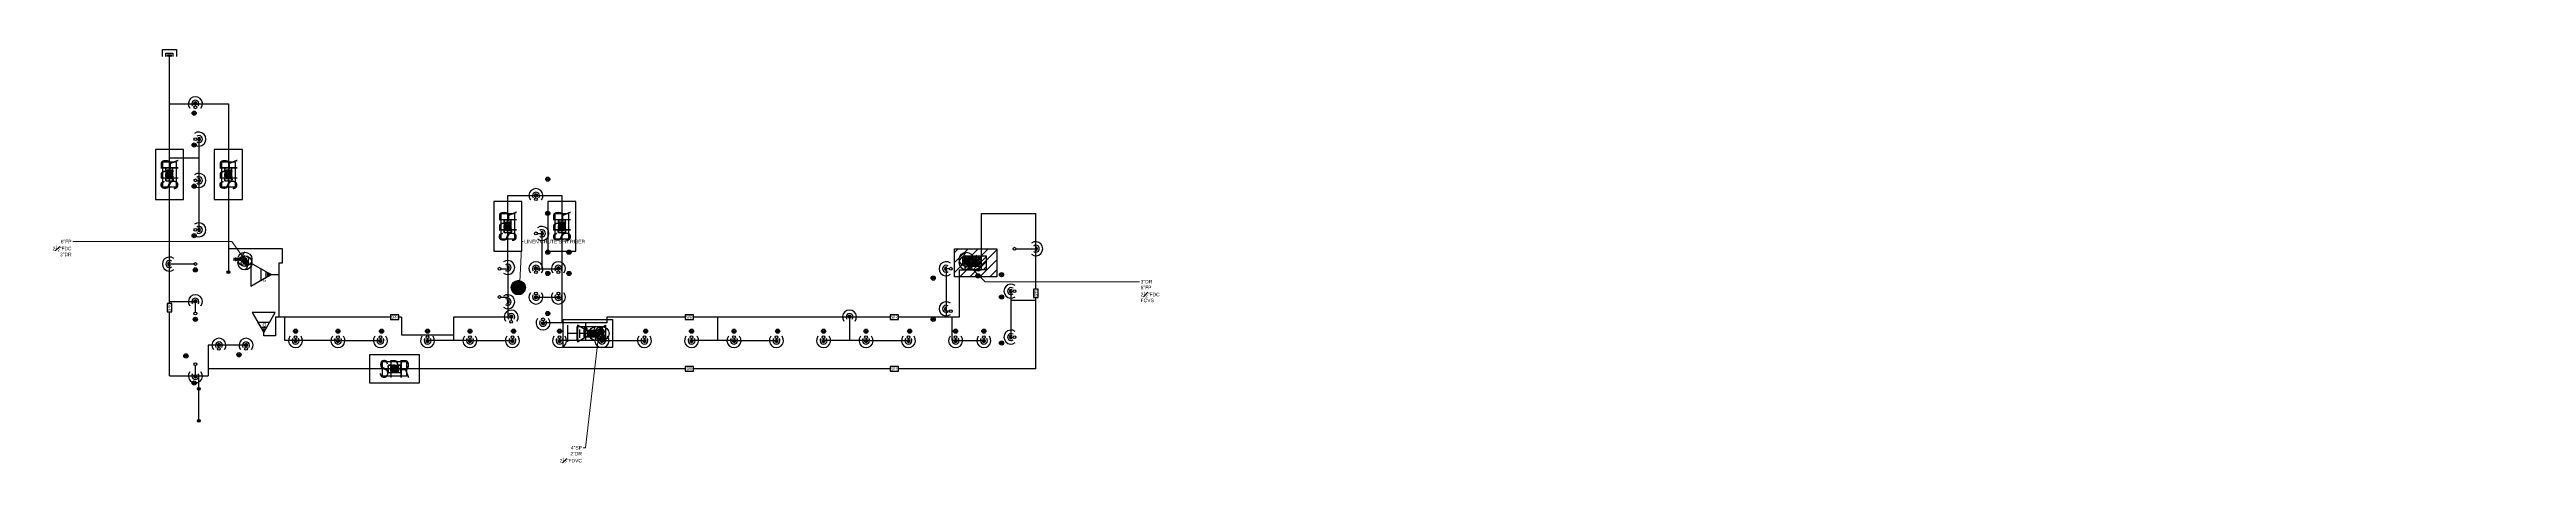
# Model space of a CAD drawing. Extents: x -3559 to 4847, y -109 to 1296.
import ezdxf
from ezdxf import colors
from ezdxf.entities.mleader import LeaderData, LeaderLine
from ezdxf.enums import TextEntityAlignment as Align
from ezdxf.math import Vec2, Vec3

# ---------------------------------------------------------------- set-up
doc = ezdxf.new("R2010")
doc.units = 0
doc.header["$LTSCALE"] = 48
doc.header["$MEASUREMENT"] = 0
for name, color, linetype in [('F-DRNP-N', 6, 'Continuous'), ('F-DRNP-N @ 1 (1)', 6, 'Continuous'), ('F-DRNP-N @ 1 (2)', 6, 'Continuous'), ('F-DRNP-N @ 12', 6, 'Continuous'), ('F-DRNP-N @ 128', 6, 'Continuous'), ('F-DRNP-N @ 16', 6, 'Continuous'), ('F-DRNP-N @ 192', 6, 'Continuous'), ('F-DRNP-N @ 2', 6, 'Continuous'), ('F-DRNP-N @ 24', 6, 'Continuous'), ('F-DRNP-N @ 384', 6, 'Continuous'), ('F-DRNP-N @ 4', 6, 'Continuous'), ('F-DRNP-N @ 48', 6, 'Continuous'), ('F-DRNP-N @ 64', 6, 'Continuous'), ('F-DRNP-N @ 768', 6, 'Continuous'), ('F-DRNP-N @ 8', 6, 'Continuous'), ('F-DRNP-N @ 96', 6, 'Continuous'), ('F-FP-N', 2, 'Continuous'), ('F-FP-N @ 1 (1)', 2, 'Continuous'), ('F-FP-N @ 1 (2)', 2, 'Continuous'), ('F-FP-N @ 12', 2, 'Continuous'), ('F-FP-N @ 128', 2, 'Continuous'), ('F-FP-N @ 16', 2, 'Continuous'), ('F-FP-N @ 192', 2, 'Continuous'), ('F-FP-N @ 2', 2, 'Continuous'), ('F-FP-N @ 24', 2, 'Continuous'), ('F-FP-N @ 384', 2, 'Continuous'), ('F-FP-N @ 4', 2, 'Continuous'), ('F-FP-N @ 48', 2, 'Continuous'), ('F-FP-N @ 64', 2, 'Continuous'), ('F-FP-N @ 768', 2, 'Continuous'), ('F-FP-N @ 8', 2, 'Continuous'), ('F-FP-N @ 96', 2, 'Continuous'), ('F-SPRK-HEAD-N', 2, 'Continuous'), ('F-SPRK-HEAD-N @ 1 (1)', 2, 'Continuous'), ('F-SPRK-HEAD-N @ 1 (2)', 2, 'Continuous'), ('F-SPRK-HEAD-N @ 12', 2, 'Continuous'), ('F-SPRK-HEAD-N @ 128', 2, 'Continuous'), ('F-SPRK-HEAD-N @ 16', 2, 'Continuous'), ('F-SPRK-HEAD-N @ 192', 2, 'Continuous'), ('F-SPRK-HEAD-N @ 2', 2, 'Continuous'), ('F-SPRK-HEAD-N @ 24', 2, 'Continuous'), ('F-SPRK-HEAD-N @ 384', 2, 'Continuous'), ('F-SPRK-HEAD-N @ 4', 2, 'Continuous'), ('F-SPRK-HEAD-N @ 48', 2, 'Continuous'), ('F-SPRK-HEAD-N @ 64', 2, 'Continuous'), ('F-SPRK-HEAD-N @ 768', 2, 'Continuous'), ('F-SPRK-HEAD-N @ 8', 2, 'Continuous'), ('F-SPRK-HEAD-N @ 96', 2, 'Continuous'), ('F-SPRN-N', 1, 'Continuous'), ('F-SPRN-N @ 1 (1)', 1, 'Continuous'), ('F-SPRN-N @ 1 (2)', 1, 'Continuous'), ('F-SPRN-N @ 12', 1, 'Continuous'), ('F-SPRN-N @ 128', 1, 'Continuous'), ('F-SPRN-N @ 16', 1, 'Continuous'), ('F-SPRN-N @ 192', 1, 'Continuous'), ('F-SPRN-N @ 2', 1, 'Continuous'), ('F-SPRN-N @ 24', 1, 'Continuous'), ('F-SPRN-N @ 384', 1, 'Continuous'), ('F-SPRN-N @ 4', 1, 'Continuous'), ('F-SPRN-N @ 48', 1, 'Continuous'), ('F-SPRN-N @ 64', 1, 'Continuous'), ('F-SPRN-N @ 768', 1, 'Continuous'), ('F-SPRN-N @ 8', 1, 'Continuous'), ('F-SPRN-N @ 96', 1, 'Continuous')]:
    doc.layers.add(name, color=color, linetype=linetype)
doc.layers.add('G-ANNO-TEXT', color=70, linetype='Continuous', lineweight=0)
doc.styles.add('Arial', font='arial.ttf')
doc.styles.add('Arial Narrow', font='ARIALN.TTF')

# ---------------------------------------------------------------- blocks, each defined once
blk = doc.blocks.new('*U14')
blk.add_circle((0, 0), 0.0371)
blk = doc.blocks.new('*U719')
at = {"layer": 'F-SPRK-HEAD-N @ 1 (1)'}
blk.add_blockref('*U14', (-3068, 831.7), dxfattribs=at)
at = {"layer": 'F-SPRK-HEAD-N @ 1 (2)'}
blk.add_blockref('*U14', (-3068, 831.7), dxfattribs=at)
at = {"layer": 'F-SPRK-HEAD-N @ 128', "xscale": 128, "yscale": 128, "zscale": 128}
blk.add_blockref('*U14', (-3064, 851.7), dxfattribs=at)
at = {"layer": 'F-SPRK-HEAD-N @ 192', "xscale": 192, "yscale": 192, "zscale": 192}
blk.add_blockref('*U14', (-3068, 831.7), dxfattribs=at)
at = {"layer": 'F-SPRK-HEAD-N @ 48', "xscale": 48, "yscale": 48, "zscale": 48}
blk.add_blockref('*U14', (-3068, 831.7), dxfattribs=at)
at = {"layer": 'F-SPRK-HEAD-N @ 64', "xscale": 64, "yscale": 64, "zscale": 64}
blk.add_blockref('*U14', (-3068, 831.7), dxfattribs=at)
at = {"layer": 'F-SPRK-HEAD-N @ 96', "xscale": 96, "yscale": 96, "zscale": 96}
blk.add_blockref('*U14', (-3068, 831.7), dxfattribs=at)
blk = doc.blocks.new('*U720')
at = {"layer": 'F-SPRK-HEAD-N @ 1 (1)'}
blk.add_blockref('*U14', (-3068, 971.7), dxfattribs=at)
at = {"layer": 'F-SPRK-HEAD-N @ 1 (2)'}
blk.add_blockref('*U14', (-3068, 971.7), dxfattribs=at)
at = {"layer": 'F-SPRK-HEAD-N @ 128', "xscale": 128, "yscale": 128, "zscale": 128}
blk.add_blockref('*U14', (-3064, 991.7), dxfattribs=at)
at = {"layer": 'F-SPRK-HEAD-N @ 192', "xscale": 192, "yscale": 192, "zscale": 192}
blk.add_blockref('*U14', (-3068, 971.7), dxfattribs=at)
at = {"layer": 'F-SPRK-HEAD-N @ 48', "xscale": 48, "yscale": 48, "zscale": 48}
blk.add_blockref('*U14', (-3068, 971.7), dxfattribs=at)
at = {"layer": 'F-SPRK-HEAD-N @ 64', "xscale": 64, "yscale": 64, "zscale": 64}
blk.add_blockref('*U14', (-3068, 971.7), dxfattribs=at)
at = {"layer": 'F-SPRK-HEAD-N @ 96', "xscale": 96, "yscale": 96, "zscale": 96}
blk.add_blockref('*U14', (-3068, 971.7), dxfattribs=at)
blk = doc.blocks.new('*U5')
blk.add_circle((0, 0), 0.0312)
blk = doc.blocks.new('*U721')
at = {"layer": 'F-FP-N @ 1 (1)'}
blk.add_blockref('*U5', (-448, 583.7), dxfattribs=at)
at = {"layer": 'F-FP-N @ 1 (2)'}
blk.add_blockref('*U5', (-448, 583.7), dxfattribs=at)
at = {"layer": 'F-FP-N @ 12', "xscale": 12, "yscale": 12, "zscale": 12}
blk.add_blockref('*U5', (-448, 583.7), dxfattribs=at)
at = {"layer": 'F-FP-N @ 128', "xscale": 128, "yscale": 128, "zscale": 128}
blk.add_blockref('*U5', (-448, 583.7), dxfattribs=at)
at = {"layer": 'F-FP-N @ 16', "xscale": 16, "yscale": 16, "zscale": 16}
blk.add_blockref('*U5', (-448, 583.7), dxfattribs=at)
at = {"layer": 'F-FP-N @ 192', "xscale": 192, "yscale": 192, "zscale": 192}
blk.add_blockref('*U5', (-448, 583.7), dxfattribs=at)
at = {"layer": 'F-FP-N @ 2', "xscale": 2, "yscale": 2, "zscale": 2}
blk.add_blockref('*U5', (-448, 583.7), dxfattribs=at)
at = {"layer": 'F-FP-N @ 24', "xscale": 24, "yscale": 24, "zscale": 24}
blk.add_blockref('*U5', (-448, 583.7), dxfattribs=at)
at = {"layer": 'F-FP-N @ 384', "xscale": 384, "yscale": 384, "zscale": 384}
blk.add_blockref('*U5', (-448, 583.7), dxfattribs=at)
at = {"layer": 'F-FP-N @ 4', "xscale": 4, "yscale": 4, "zscale": 4}
blk.add_blockref('*U5', (-448, 583.7), dxfattribs=at)
at = {"layer": 'F-FP-N @ 48', "xscale": 48, "yscale": 48, "zscale": 48}
blk.add_blockref('*U5', (-448, 583.7), dxfattribs=at)
at = {"layer": 'F-FP-N @ 64', "xscale": 64, "yscale": 64, "zscale": 64}
blk.add_blockref('*U5', (-448, 583.7), dxfattribs=at)
at = {"layer": 'F-FP-N @ 768', "xscale": 768, "yscale": 768, "zscale": 768}
blk.add_blockref('*U5', (-448, 583.7), dxfattribs=at)
at = {"layer": 'F-FP-N @ 8', "xscale": 8, "yscale": 8, "zscale": 8}
blk.add_blockref('*U5', (-448, 583.7), dxfattribs=at)
at = {"layer": 'F-FP-N @ 96', "xscale": 96, "yscale": 96, "zscale": 96}
blk.add_blockref('*U5', (-448, 583.7), dxfattribs=at)
blk = doc.blocks.new('*U722')
at = {"layer": 'F-DRNP-N @ 1 (1)'}
blk.add_blockref('*U5', (-448, 571.7), dxfattribs=at)
at = {"layer": 'F-DRNP-N @ 1 (2)'}
blk.add_blockref('*U5', (-448, 571.7), dxfattribs=at)
at = {"layer": 'F-DRNP-N @ 12', "xscale": 12, "yscale": 12, "zscale": 12}
blk.add_blockref('*U5', (-448, 571.7), dxfattribs=at)
at = {"layer": 'F-DRNP-N @ 128', "xscale": 128, "yscale": 128, "zscale": 128}
blk.add_blockref('*U5', (-448, 571.7), dxfattribs=at)
at = {"layer": 'F-DRNP-N @ 16', "xscale": 16, "yscale": 16, "zscale": 16}
blk.add_blockref('*U5', (-448, 571.7), dxfattribs=at)
at = {"layer": 'F-DRNP-N @ 192', "xscale": 192, "yscale": 192, "zscale": 192}
blk.add_blockref('*U5', (-448, 571.7), dxfattribs=at)
at = {"layer": 'F-DRNP-N @ 2', "xscale": 2, "yscale": 2, "zscale": 2}
blk.add_blockref('*U5', (-448, 571.7), dxfattribs=at)
at = {"layer": 'F-DRNP-N @ 24', "xscale": 24, "yscale": 24, "zscale": 24}
blk.add_blockref('*U5', (-448, 571.7), dxfattribs=at)
at = {"layer": 'F-DRNP-N @ 384', "xscale": 384, "yscale": 384, "zscale": 384}
blk.add_blockref('*U5', (-448, 571.7), dxfattribs=at)
at = {"layer": 'F-DRNP-N @ 4', "xscale": 4, "yscale": 4, "zscale": 4}
blk.add_blockref('*U5', (-448, 571.7), dxfattribs=at)
at = {"layer": 'F-DRNP-N @ 48', "xscale": 48, "yscale": 48, "zscale": 48}
blk.add_blockref('*U5', (-448, 571.7), dxfattribs=at)
at = {"layer": 'F-DRNP-N @ 64', "xscale": 64, "yscale": 64, "zscale": 64}
blk.add_blockref('*U5', (-448, 571.7), dxfattribs=at)
at = {"layer": 'F-DRNP-N @ 768', "xscale": 768, "yscale": 768, "zscale": 768}
blk.add_blockref('*U5', (-448, 571.7), dxfattribs=at)
at = {"layer": 'F-DRNP-N @ 8', "xscale": 8, "yscale": 8, "zscale": 8}
blk.add_blockref('*U5', (-448, 571.7), dxfattribs=at)
at = {"layer": 'F-DRNP-N @ 96', "xscale": 96, "yscale": 96, "zscale": 96}
blk.add_blockref('*U5', (-448, 571.7), dxfattribs=at)
blk = doc.blocks.new('*U6')
blk.add_lwpolyline([(0, 0.031, 0.634258), (0, 0, -0.634258), (0, -0.031)], format="xyb")
blk.add_circle((0, 0), 0.0312)
blk = doc.blocks.new('*U723')
at = {"layer": 'F-FP-N @ 1 (1)'}
blk.add_blockref('*U6', (-2896, 583.7), dxfattribs=at)
at = {"layer": 'F-FP-N @ 1 (2)'}
blk.add_blockref('*U6', (-2896, 583.7), dxfattribs=at)
at = {"layer": 'F-FP-N @ 12', "xscale": 12, "yscale": 12, "zscale": 12}
blk.add_blockref('*U6', (-2896, 583.7), dxfattribs=at)
at = {"layer": 'F-FP-N @ 128', "xscale": 128, "yscale": 128, "zscale": 128}
blk.add_blockref('*U6', (-2896, 583.7), dxfattribs=at)
at = {"layer": 'F-FP-N @ 16', "xscale": 16, "yscale": 16, "zscale": 16}
blk.add_blockref('*U6', (-2896, 583.7), dxfattribs=at)
at = {"layer": 'F-FP-N @ 192', "xscale": 192, "yscale": 192, "zscale": 192}
blk.add_blockref('*U6', (-2896, 583.7), dxfattribs=at)
at = {"layer": 'F-FP-N @ 2', "xscale": 2, "yscale": 2, "zscale": 2}
blk.add_blockref('*U6', (-2896, 583.7), dxfattribs=at)
at = {"layer": 'F-FP-N @ 24', "xscale": 24, "yscale": 24, "zscale": 24}
blk.add_blockref('*U6', (-2896, 583.7), dxfattribs=at)
at = {"layer": 'F-FP-N @ 384', "xscale": 384, "yscale": 384, "zscale": 384}
blk.add_blockref('*U6', (-2896, 583.7), dxfattribs=at)
at = {"layer": 'F-FP-N @ 4', "xscale": 4, "yscale": 4, "zscale": 4}
blk.add_blockref('*U6', (-2896, 583.7), dxfattribs=at)
at = {"layer": 'F-FP-N @ 48', "xscale": 48, "yscale": 48, "zscale": 48}
blk.add_blockref('*U6', (-2896, 583.7), dxfattribs=at)
at = {"layer": 'F-FP-N @ 64', "xscale": 64, "yscale": 64, "zscale": 64}
blk.add_blockref('*U6', (-2896, 583.7), dxfattribs=at)
at = {"layer": 'F-FP-N @ 768', "xscale": 768, "yscale": 768, "zscale": 768}
blk.add_blockref('*U6', (-2896, 583.7), dxfattribs=at)
at = {"layer": 'F-FP-N @ 8', "xscale": 8, "yscale": 8, "zscale": 8}
blk.add_blockref('*U6', (-2896, 583.7), dxfattribs=at)
at = {"layer": 'F-FP-N @ 96', "xscale": 96, "yscale": 96, "zscale": 96}
blk.add_blockref('*U6', (-2896, 583.7), dxfattribs=at)
blk = doc.blocks.new('*U8')
at = {"color": 0}
for p, q in [((0.105, -0.037), (0.105, 0.037)), ((0.062, 0), (0.105, 0))]:
    blk.add_line(p, q, dxfattribs=at)
for points in [[(-0.062, 0.037), (0, 0), (-0.062, -0.037)], [(0.062, 0.037), (0, 0), (0.062, -0.037)]]:
    blk.add_lwpolyline(points, close=True, dxfattribs=at)
blk = doc.blocks.new('*U9')
h = blk.add_hatch()
h.set_pattern_fill('ANSI31', color=256, scale=0.25)
h.set_pattern_definition([(45, (-0.016827, -0.005125), (-0.022097, 0.022097), [])])
h.paths.add_polyline_path([(0.09375, 0.0625), (-0.09375, 0.0625), (-0.09375, -0.0625), (0.09375, -0.0625)])
blk.add_lwpolyline([(-0.09375, 0.0625), (0.09375, 0.0625), (0.09375, -0.0625), (-0.09375, -0.0625)], close=True)
blk = doc.blocks.new('*U724')
at = {"layer": 'F-FP-N @ 1 (1)'}
blk.add_blockref('*U9', (-416, 571.7), dxfattribs=at)
at = {"layer": 'F-FP-N @ 1 (2)'}
blk.add_blockref('*U9', (-416, 571.7), dxfattribs=at)
at = {"layer": 'F-FP-N @ 12', "xscale": 12, "yscale": 12, "zscale": 12}
blk.add_blockref('*U9', (-416, 571.7), dxfattribs=at)
at = {"layer": 'F-FP-N @ 128', "xscale": 128, "yscale": 128, "zscale": 128}
blk.add_blockref('*U9', (-416, 571.7), dxfattribs=at)
at = {"layer": 'F-FP-N @ 16', "xscale": 16, "yscale": 16, "zscale": 16}
blk.add_blockref('*U9', (-416, 571.7), dxfattribs=at)
at = {"layer": 'F-FP-N @ 192', "xscale": 192, "yscale": 192, "zscale": 192}
blk.add_blockref('*U9', (-416, 571.7), dxfattribs=at)
at = {"layer": 'F-FP-N @ 2', "xscale": 2, "yscale": 2, "zscale": 2}
blk.add_blockref('*U9', (-416, 571.7), dxfattribs=at)
at = {"layer": 'F-FP-N @ 24', "xscale": 24, "yscale": 24, "zscale": 24}
blk.add_blockref('*U9', (-416, 571.7), dxfattribs=at)
at = {"layer": 'F-FP-N @ 384', "xscale": 384, "yscale": 384, "zscale": 384}
blk.add_blockref('*U9', (-416, 571.7), dxfattribs=at)
at = {"layer": 'F-FP-N @ 4', "xscale": 4, "yscale": 4, "zscale": 4}
blk.add_blockref('*U9', (-416, 571.7), dxfattribs=at)
at = {"layer": 'F-FP-N @ 48', "xscale": 48, "yscale": 48, "zscale": 48}
blk.add_blockref('*U9', (-416, 571.7), dxfattribs=at)
at = {"layer": 'F-FP-N @ 64', "xscale": 64, "yscale": 64, "zscale": 64}
blk.add_blockref('*U9', (-416, 571.7), dxfattribs=at)
at = {"layer": 'F-FP-N @ 768', "xscale": 768, "yscale": 768, "zscale": 768}
blk.add_blockref('*U9', (-416, 571.7), dxfattribs=at)
at = {"layer": 'F-FP-N @ 8', "xscale": 8, "yscale": 8, "zscale": 8}
blk.add_blockref('*U9', (-416, 571.7), dxfattribs=at)
at = {"layer": 'F-FP-N @ 96', "xscale": 96, "yscale": 96, "zscale": 96}
blk.add_blockref('*U9', (-416, 571.7), dxfattribs=at)
blk = doc.blocks.new('*U725')
at = {"layer": 'F-FP-N @ 1 (1)'}
blk.add_blockref('*U6', (-448, 583.7), dxfattribs=at)
at = {"layer": 'F-FP-N @ 1 (2)'}
blk.add_blockref('*U6', (-448, 583.7), dxfattribs=at)
at = {"layer": 'F-FP-N @ 12', "xscale": 12, "yscale": 12, "zscale": 12}
blk.add_blockref('*U6', (-448, 583.7), dxfattribs=at)
at = {"layer": 'F-FP-N @ 128', "xscale": 128, "yscale": 128, "zscale": 128}
blk.add_blockref('*U6', (-448, 583.7), dxfattribs=at)
at = {"layer": 'F-FP-N @ 16', "xscale": 16, "yscale": 16, "zscale": 16}
blk.add_blockref('*U6', (-448, 583.7), dxfattribs=at)
at = {"layer": 'F-FP-N @ 192', "xscale": 192, "yscale": 192, "zscale": 192}
blk.add_blockref('*U6', (-448, 583.7), dxfattribs=at)
at = {"layer": 'F-FP-N @ 2', "xscale": 2, "yscale": 2, "zscale": 2}
blk.add_blockref('*U6', (-448, 583.7), dxfattribs=at)
at = {"layer": 'F-FP-N @ 24', "xscale": 24, "yscale": 24, "zscale": 24}
blk.add_blockref('*U6', (-448, 583.7), dxfattribs=at)
at = {"layer": 'F-FP-N @ 384', "xscale": 384, "yscale": 384, "zscale": 384}
blk.add_blockref('*U6', (-448, 583.7), dxfattribs=at)
at = {"layer": 'F-FP-N @ 4', "xscale": 4, "yscale": 4, "zscale": 4}
blk.add_blockref('*U6', (-448, 583.7), dxfattribs=at)
at = {"layer": 'F-FP-N @ 48', "xscale": 48, "yscale": 48, "zscale": 48}
blk.add_blockref('*U6', (-448, 583.7), dxfattribs=at)
at = {"layer": 'F-FP-N @ 64', "xscale": 64, "yscale": 64, "zscale": 64}
blk.add_blockref('*U6', (-448, 583.7), dxfattribs=at)
at = {"layer": 'F-FP-N @ 768', "xscale": 768, "yscale": 768, "zscale": 768}
blk.add_blockref('*U6', (-448, 583.7), dxfattribs=at)
at = {"layer": 'F-FP-N @ 8', "xscale": 8, "yscale": 8, "zscale": 8}
blk.add_blockref('*U6', (-448, 583.7), dxfattribs=at)
at = {"layer": 'F-FP-N @ 96', "xscale": 96, "yscale": 96, "zscale": 96}
blk.add_blockref('*U6', (-448, 583.7), dxfattribs=at)
blk = doc.blocks.new('*U726')
at = {"layer": 'F-DRNP-N @ 1 (1)'}
blk.add_blockref('*U6', (-448, 571.7), dxfattribs=at)
at = {"layer": 'F-DRNP-N @ 1 (2)'}
blk.add_blockref('*U6', (-448, 571.7), dxfattribs=at)
at = {"layer": 'F-DRNP-N @ 12', "xscale": 12, "yscale": 12, "zscale": 12}
blk.add_blockref('*U6', (-448, 571.7), dxfattribs=at)
at = {"layer": 'F-DRNP-N @ 128', "xscale": 128, "yscale": 128, "zscale": 128}
blk.add_blockref('*U6', (-448, 571.7), dxfattribs=at)
at = {"layer": 'F-DRNP-N @ 16', "xscale": 16, "yscale": 16, "zscale": 16}
blk.add_blockref('*U6', (-448, 571.7), dxfattribs=at)
at = {"layer": 'F-DRNP-N @ 192', "xscale": 192, "yscale": 192, "zscale": 192}
blk.add_blockref('*U6', (-448, 571.7), dxfattribs=at)
at = {"layer": 'F-DRNP-N @ 2', "xscale": 2, "yscale": 2, "zscale": 2}
blk.add_blockref('*U6', (-448, 571.7), dxfattribs=at)
at = {"layer": 'F-DRNP-N @ 24', "xscale": 24, "yscale": 24, "zscale": 24}
blk.add_blockref('*U6', (-448, 571.7), dxfattribs=at)
at = {"layer": 'F-DRNP-N @ 384', "xscale": 384, "yscale": 384, "zscale": 384}
blk.add_blockref('*U6', (-448, 571.7), dxfattribs=at)
at = {"layer": 'F-DRNP-N @ 4', "xscale": 4, "yscale": 4, "zscale": 4}
blk.add_blockref('*U6', (-448, 571.7), dxfattribs=at)
at = {"layer": 'F-DRNP-N @ 48', "xscale": 48, "yscale": 48, "zscale": 48}
blk.add_blockref('*U6', (-448, 571.7), dxfattribs=at)
at = {"layer": 'F-DRNP-N @ 64', "xscale": 64, "yscale": 64, "zscale": 64}
blk.add_blockref('*U6', (-448, 571.7), dxfattribs=at)
at = {"layer": 'F-DRNP-N @ 768', "xscale": 768, "yscale": 768, "zscale": 768}
blk.add_blockref('*U6', (-448, 571.7), dxfattribs=at)
at = {"layer": 'F-DRNP-N @ 8', "xscale": 8, "yscale": 8, "zscale": 8}
blk.add_blockref('*U6', (-448, 571.7), dxfattribs=at)
at = {"layer": 'F-DRNP-N @ 96', "xscale": 96, "yscale": 96, "zscale": 96}
blk.add_blockref('*U6', (-448, 571.7), dxfattribs=at)
blk = doc.blocks.new('*U727')
at = {"layer": 'F-DRNP-N @ 1 (1)'}
blk.add_blockref('*U6', (-2896, 571.7), dxfattribs=at)
at = {"layer": 'F-DRNP-N @ 1 (2)'}
blk.add_blockref('*U6', (-2896, 571.7), dxfattribs=at)
at = {"layer": 'F-DRNP-N @ 12', "xscale": 12, "yscale": 12, "zscale": 12}
blk.add_blockref('*U6', (-2896, 571.7), dxfattribs=at)
at = {"layer": 'F-DRNP-N @ 128', "xscale": 128, "yscale": 128, "zscale": 128}
blk.add_blockref('*U6', (-2896, 571.7), dxfattribs=at)
at = {"layer": 'F-DRNP-N @ 16', "xscale": 16, "yscale": 16, "zscale": 16}
blk.add_blockref('*U6', (-2896, 571.7), dxfattribs=at)
at = {"layer": 'F-DRNP-N @ 192', "xscale": 192, "yscale": 192, "zscale": 192}
blk.add_blockref('*U6', (-2896, 571.7), dxfattribs=at)
at = {"layer": 'F-DRNP-N @ 2', "xscale": 2, "yscale": 2, "zscale": 2}
blk.add_blockref('*U6', (-2896, 571.7), dxfattribs=at)
at = {"layer": 'F-DRNP-N @ 24', "xscale": 24, "yscale": 24, "zscale": 24}
blk.add_blockref('*U6', (-2896, 571.7), dxfattribs=at)
at = {"layer": 'F-DRNP-N @ 384', "xscale": 384, "yscale": 384, "zscale": 384}
blk.add_blockref('*U6', (-2896, 571.7), dxfattribs=at)
at = {"layer": 'F-DRNP-N @ 4', "xscale": 4, "yscale": 4, "zscale": 4}
blk.add_blockref('*U6', (-2896, 571.7), dxfattribs=at)
at = {"layer": 'F-DRNP-N @ 48', "xscale": 48, "yscale": 48, "zscale": 48}
blk.add_blockref('*U6', (-2896, 571.7), dxfattribs=at)
at = {"layer": 'F-DRNP-N @ 64', "xscale": 64, "yscale": 64, "zscale": 64}
blk.add_blockref('*U6', (-2896, 571.7), dxfattribs=at)
at = {"layer": 'F-DRNP-N @ 768', "xscale": 768, "yscale": 768, "zscale": 768}
blk.add_blockref('*U6', (-2896, 571.7), dxfattribs=at)
at = {"layer": 'F-DRNP-N @ 8', "xscale": 8, "yscale": 8, "zscale": 8}
blk.add_blockref('*U6', (-2896, 571.7), dxfattribs=at)
at = {"layer": 'F-DRNP-N @ 96', "xscale": 96, "yscale": 96, "zscale": 96}
blk.add_blockref('*U6', (-2896, 571.7), dxfattribs=at)
blk = doc.blocks.new('*U12')
at = {"layer": 'DEFPOINTS'}
blk.add_lwpolyline([(-0.11, -0.062), (0.11, -0.062), (0.11, 0.062), (-0.11, 0.062)], close=True, dxfattribs=at)
at = {"style": 'Arial Narrow', "width": 0.75}
blk.add_text('SPR', height=0.0781, dxfattribs=at).set_placement((0, 0), align=Align.MIDDLE)
blk = doc.blocks.new('*U728')
at = {"layer": 'F-SPRK-HEAD-N @ 1 (1)'}
blk.add_blockref('*U14', (-932, 339.7), dxfattribs=at)
at = {"layer": 'F-SPRK-HEAD-N @ 1 (2)'}
blk.add_blockref('*U14', (-932, 339.7), dxfattribs=at)
at = {"layer": 'F-SPRK-HEAD-N @ 128', "xscale": 128, "yscale": 128, "zscale": 128}
blk.add_blockref('*U14', (-932, 319.7), dxfattribs=at)
at = {"layer": 'F-SPRK-HEAD-N @ 192', "xscale": 192, "yscale": 192, "zscale": 192}
blk.add_blockref('*U14', (-932, 339.7), dxfattribs=at)
at = {"layer": 'F-SPRK-HEAD-N @ 48', "xscale": 48, "yscale": 48, "zscale": 48}
blk.add_blockref('*U14', (-932, 339.7), dxfattribs=at)
at = {"layer": 'F-SPRK-HEAD-N @ 64', "xscale": 64, "yscale": 64, "zscale": 64}
blk.add_blockref('*U14', (-932, 339.7), dxfattribs=at)
at = {"layer": 'F-SPRK-HEAD-N @ 96', "xscale": 96, "yscale": 96, "zscale": 96}
blk.add_blockref('*U14', (-932, 339.7), dxfattribs=at)
blk = doc.blocks.new('*U729')
at = {"layer": 'F-SPRK-HEAD-N @ 1 (1)'}
blk.add_blockref('*U14', (-788, 339.7), dxfattribs=at)
at = {"layer": 'F-SPRK-HEAD-N @ 1 (2)'}
blk.add_blockref('*U14', (-788, 339.7), dxfattribs=at)
at = {"layer": 'F-SPRK-HEAD-N @ 128', "xscale": 128, "yscale": 128, "zscale": 128}
blk.add_blockref('*U14', (-788, 319.7), dxfattribs=at)
at = {"layer": 'F-SPRK-HEAD-N @ 192', "xscale": 192, "yscale": 192, "zscale": 192}
blk.add_blockref('*U14', (-788, 339.7), dxfattribs=at)
at = {"layer": 'F-SPRK-HEAD-N @ 48', "xscale": 48, "yscale": 48, "zscale": 48}
blk.add_blockref('*U14', (-788, 339.7), dxfattribs=at)
at = {"layer": 'F-SPRK-HEAD-N @ 64', "xscale": 64, "yscale": 64, "zscale": 64}
blk.add_blockref('*U14', (-788, 339.7), dxfattribs=at)
at = {"layer": 'F-SPRK-HEAD-N @ 96', "xscale": 96, "yscale": 96, "zscale": 96}
blk.add_blockref('*U14', (-788, 339.7), dxfattribs=at)
blk = doc.blocks.new('*U730')
at = {"layer": 'F-SPRK-HEAD-N @ 1 (1)'}
blk.add_blockref('*U14', (-640, 339.7), dxfattribs=at)
at = {"layer": 'F-SPRK-HEAD-N @ 1 (2)'}
blk.add_blockref('*U14', (-640, 339.7), dxfattribs=at)
at = {"layer": 'F-SPRK-HEAD-N @ 128', "xscale": 128, "yscale": 128, "zscale": 128}
blk.add_blockref('*U14', (-644, 319.7), dxfattribs=at)
at = {"layer": 'F-SPRK-HEAD-N @ 192', "xscale": 192, "yscale": 192, "zscale": 192}
blk.add_blockref('*U14', (-640, 339.7), dxfattribs=at)
at = {"layer": 'F-SPRK-HEAD-N @ 48', "xscale": 48, "yscale": 48, "zscale": 48}
blk.add_blockref('*U14', (-640, 339.7), dxfattribs=at)
at = {"layer": 'F-SPRK-HEAD-N @ 64', "xscale": 64, "yscale": 64, "zscale": 64}
blk.add_blockref('*U14', (-640, 339.7), dxfattribs=at)
at = {"layer": 'F-SPRK-HEAD-N @ 96', "xscale": 96, "yscale": 96, "zscale": 96}
blk.add_blockref('*U14', (-640, 339.7), dxfattribs=at)
blk = doc.blocks.new('*U731')
at = {"layer": 'F-SPRK-HEAD-N @ 1 (1)'}
blk.add_blockref('*U14', (-484, 339.7), dxfattribs=at)
at = {"layer": 'F-SPRK-HEAD-N @ 1 (2)'}
blk.add_blockref('*U14', (-484, 339.7), dxfattribs=at)
at = {"layer": 'F-SPRK-HEAD-N @ 128', "xscale": 128, "yscale": 128, "zscale": 128}
blk.add_blockref('*U14', (-484, 319.7), dxfattribs=at)
at = {"layer": 'F-SPRK-HEAD-N @ 192', "xscale": 192, "yscale": 192, "zscale": 192}
blk.add_blockref('*U14', (-484, 339.7), dxfattribs=at)
at = {"layer": 'F-SPRK-HEAD-N @ 48', "xscale": 48, "yscale": 48, "zscale": 48}
blk.add_blockref('*U14', (-484, 339.7), dxfattribs=at)
at = {"layer": 'F-SPRK-HEAD-N @ 64', "xscale": 64, "yscale": 64, "zscale": 64}
blk.add_blockref('*U14', (-484, 339.7), dxfattribs=at)
at = {"layer": 'F-SPRK-HEAD-N @ 96', "xscale": 96, "yscale": 96, "zscale": 96}
blk.add_blockref('*U14', (-484, 339.7), dxfattribs=at)
blk = doc.blocks.new('*U732')
at = {"layer": 'F-SPRK-HEAD-N @ 1 (1)'}
blk.add_blockref('*U14', (-388, 339.7), dxfattribs=at)
at = {"layer": 'F-SPRK-HEAD-N @ 1 (2)'}
blk.add_blockref('*U14', (-388, 339.7), dxfattribs=at)
at = {"layer": 'F-SPRK-HEAD-N @ 128', "xscale": 128, "yscale": 128, "zscale": 128}
blk.add_blockref('*U14', (-388, 319.7), dxfattribs=at)
at = {"layer": 'F-SPRK-HEAD-N @ 192', "xscale": 192, "yscale": 192, "zscale": 192}
blk.add_blockref('*U14', (-388, 339.7), dxfattribs=at)
at = {"layer": 'F-SPRK-HEAD-N @ 48', "xscale": 48, "yscale": 48, "zscale": 48}
blk.add_blockref('*U14', (-388, 339.7), dxfattribs=at)
at = {"layer": 'F-SPRK-HEAD-N @ 64', "xscale": 64, "yscale": 64, "zscale": 64}
blk.add_blockref('*U14', (-388, 339.7), dxfattribs=at)
at = {"layer": 'F-SPRK-HEAD-N @ 96', "xscale": 96, "yscale": 96, "zscale": 96}
blk.add_blockref('*U14', (-388, 339.7), dxfattribs=at)
blk = doc.blocks.new('*U15')
at = {"linetype": 'Continuous'}
blk.add_arc((0, 0), 0.0311, 232.567, 127.433, dxfattribs=at)
blk = doc.blocks.new('*U733')
at = {"layer": 'F-SPRN-N @ 1 (1)', "rotation": 270}
blk.add_blockref('*U15', (-932, 307.7), dxfattribs=at)
at = {"layer": 'F-SPRN-N @ 1 (2)', "rotation": 270}
blk.add_blockref('*U15', (-932, 307.7), dxfattribs=at)
at = {"layer": 'F-SPRN-N @ 12', "xscale": 12, "yscale": 12, "zscale": 12, "rotation": 270}
blk.add_blockref('*U15', (-932, 307.7), dxfattribs=at)
at = {"layer": 'F-SPRN-N @ 128', "xscale": 128, "yscale": 128, "zscale": 128, "rotation": 270}
blk.add_blockref('*U15', (-932, 307.7), dxfattribs=at)
at = {"layer": 'F-SPRN-N @ 16', "xscale": 16, "yscale": 16, "zscale": 16, "rotation": 270}
blk.add_blockref('*U15', (-932, 307.7), dxfattribs=at)
at = {"layer": 'F-SPRN-N @ 192', "xscale": 192, "yscale": 192, "zscale": 192, "rotation": 270}
blk.add_blockref('*U15', (-932, 307.7), dxfattribs=at)
at = {"layer": 'F-SPRN-N @ 2', "xscale": 2, "yscale": 2, "zscale": 2, "rotation": 270}
blk.add_blockref('*U15', (-932, 307.7), dxfattribs=at)
at = {"layer": 'F-SPRN-N @ 24', "xscale": 24, "yscale": 24, "zscale": 24, "rotation": 270}
blk.add_blockref('*U15', (-932, 307.7), dxfattribs=at)
at = {"layer": 'F-SPRN-N @ 384', "xscale": 384, "yscale": 384, "zscale": 384, "rotation": 270}
blk.add_blockref('*U15', (-932, 307.7), dxfattribs=at)
at = {"layer": 'F-SPRN-N @ 4', "xscale": 4, "yscale": 4, "zscale": 4, "rotation": 270}
blk.add_blockref('*U15', (-932, 307.7), dxfattribs=at)
at = {"layer": 'F-SPRN-N @ 48', "xscale": 48, "yscale": 48, "zscale": 48, "rotation": 270}
blk.add_blockref('*U15', (-932, 307.7), dxfattribs=at)
at = {"layer": 'F-SPRN-N @ 64', "xscale": 64, "yscale": 64, "zscale": 64, "rotation": 270}
blk.add_blockref('*U15', (-932, 307.7), dxfattribs=at)
at = {"layer": 'F-SPRN-N @ 768', "xscale": 768, "yscale": 768, "zscale": 768, "rotation": 270}
blk.add_blockref('*U15', (-932, 307.7), dxfattribs=at)
at = {"layer": 'F-SPRN-N @ 8', "xscale": 8, "yscale": 8, "zscale": 8, "rotation": 270}
blk.add_blockref('*U15', (-932, 307.7), dxfattribs=at)
at = {"layer": 'F-SPRN-N @ 96', "xscale": 96, "yscale": 96, "zscale": 96, "rotation": 270}
blk.add_blockref('*U15', (-932, 307.7), dxfattribs=at)
blk = doc.blocks.new('*U734')
at = {"layer": 'F-SPRN-N @ 1 (1)', "rotation": 270}
blk.add_blockref('*U15', (-788, 307.7), dxfattribs=at)
at = {"layer": 'F-SPRN-N @ 1 (2)', "rotation": 270}
blk.add_blockref('*U15', (-788, 307.7), dxfattribs=at)
at = {"layer": 'F-SPRN-N @ 12', "xscale": 12, "yscale": 12, "zscale": 12, "rotation": 270}
blk.add_blockref('*U15', (-788, 307.7), dxfattribs=at)
at = {"layer": 'F-SPRN-N @ 128', "xscale": 128, "yscale": 128, "zscale": 128, "rotation": 270}
blk.add_blockref('*U15', (-788, 307.7), dxfattribs=at)
at = {"layer": 'F-SPRN-N @ 16', "xscale": 16, "yscale": 16, "zscale": 16, "rotation": 270}
blk.add_blockref('*U15', (-788, 307.7), dxfattribs=at)
at = {"layer": 'F-SPRN-N @ 192', "xscale": 192, "yscale": 192, "zscale": 192, "rotation": 270}
blk.add_blockref('*U15', (-788, 307.7), dxfattribs=at)
at = {"layer": 'F-SPRN-N @ 2', "xscale": 2, "yscale": 2, "zscale": 2, "rotation": 270}
blk.add_blockref('*U15', (-788, 307.7), dxfattribs=at)
at = {"layer": 'F-SPRN-N @ 24', "xscale": 24, "yscale": 24, "zscale": 24, "rotation": 270}
blk.add_blockref('*U15', (-788, 307.7), dxfattribs=at)
at = {"layer": 'F-SPRN-N @ 384', "xscale": 384, "yscale": 384, "zscale": 384, "rotation": 270}
blk.add_blockref('*U15', (-788, 307.7), dxfattribs=at)
at = {"layer": 'F-SPRN-N @ 4', "xscale": 4, "yscale": 4, "zscale": 4, "rotation": 270}
blk.add_blockref('*U15', (-788, 307.7), dxfattribs=at)
at = {"layer": 'F-SPRN-N @ 48', "xscale": 48, "yscale": 48, "zscale": 48, "rotation": 270}
blk.add_blockref('*U15', (-788, 307.7), dxfattribs=at)
at = {"layer": 'F-SPRN-N @ 64', "xscale": 64, "yscale": 64, "zscale": 64, "rotation": 270}
blk.add_blockref('*U15', (-788, 307.7), dxfattribs=at)
at = {"layer": 'F-SPRN-N @ 768', "xscale": 768, "yscale": 768, "zscale": 768, "rotation": 270}
blk.add_blockref('*U15', (-788, 307.7), dxfattribs=at)
at = {"layer": 'F-SPRN-N @ 8', "xscale": 8, "yscale": 8, "zscale": 8, "rotation": 270}
blk.add_blockref('*U15', (-788, 307.7), dxfattribs=at)
at = {"layer": 'F-SPRN-N @ 96', "xscale": 96, "yscale": 96, "zscale": 96, "rotation": 270}
blk.add_blockref('*U15', (-788, 307.7), dxfattribs=at)
blk = doc.blocks.new('*U735')
at = {"layer": 'F-SPRN-N @ 1 (1)', "rotation": 270}
blk.add_blockref('*U15', (-644, 307.7), dxfattribs=at)
at = {"layer": 'F-SPRN-N @ 1 (2)', "rotation": 270}
blk.add_blockref('*U15', (-644, 307.7), dxfattribs=at)
at = {"layer": 'F-SPRN-N @ 12', "xscale": 12, "yscale": 12, "zscale": 12, "rotation": 270}
blk.add_blockref('*U15', (-644, 307.7), dxfattribs=at)
at = {"layer": 'F-SPRN-N @ 128', "xscale": 128, "yscale": 128, "zscale": 128, "rotation": 270}
blk.add_blockref('*U15', (-644, 307.7), dxfattribs=at)
at = {"layer": 'F-SPRN-N @ 16', "xscale": 16, "yscale": 16, "zscale": 16, "rotation": 270}
blk.add_blockref('*U15', (-644, 307.7), dxfattribs=at)
at = {"layer": 'F-SPRN-N @ 192', "xscale": 192, "yscale": 192, "zscale": 192, "rotation": 270}
blk.add_blockref('*U15', (-644, 307.7), dxfattribs=at)
at = {"layer": 'F-SPRN-N @ 2', "xscale": 2, "yscale": 2, "zscale": 2, "rotation": 270}
blk.add_blockref('*U15', (-644, 307.7), dxfattribs=at)
at = {"layer": 'F-SPRN-N @ 24', "xscale": 24, "yscale": 24, "zscale": 24, "rotation": 270}
blk.add_blockref('*U15', (-644, 307.7), dxfattribs=at)
at = {"layer": 'F-SPRN-N @ 384', "xscale": 384, "yscale": 384, "zscale": 384, "rotation": 270}
blk.add_blockref('*U15', (-644, 307.7), dxfattribs=at)
at = {"layer": 'F-SPRN-N @ 4', "xscale": 4, "yscale": 4, "zscale": 4, "rotation": 270}
blk.add_blockref('*U15', (-644, 307.7), dxfattribs=at)
at = {"layer": 'F-SPRN-N @ 48', "xscale": 48, "yscale": 48, "zscale": 48, "rotation": 270}
blk.add_blockref('*U15', (-644, 307.7), dxfattribs=at)
at = {"layer": 'F-SPRN-N @ 64', "xscale": 64, "yscale": 64, "zscale": 64, "rotation": 270}
blk.add_blockref('*U15', (-644, 307.7), dxfattribs=at)
at = {"layer": 'F-SPRN-N @ 768', "xscale": 768, "yscale": 768, "zscale": 768, "rotation": 270}
blk.add_blockref('*U15', (-644, 307.7), dxfattribs=at)
at = {"layer": 'F-SPRN-N @ 8', "xscale": 8, "yscale": 8, "zscale": 8, "rotation": 270}
blk.add_blockref('*U15', (-644, 307.7), dxfattribs=at)
at = {"layer": 'F-SPRN-N @ 96', "xscale": 96, "yscale": 96, "zscale": 96, "rotation": 270}
blk.add_blockref('*U15', (-644, 307.7), dxfattribs=at)
blk = doc.blocks.new('*U736')
at = {"layer": 'F-SPRN-N @ 1 (1)', "rotation": 89.99999999999999}
blk.add_blockref('*U15', (-844, 387.7), dxfattribs=at)
at = {"layer": 'F-SPRN-N @ 1 (2)', "rotation": 89.99999999999999}
blk.add_blockref('*U15', (-844, 387.7), dxfattribs=at)
at = {"layer": 'F-SPRN-N @ 12', "xscale": 12.00000000000001, "yscale": 12.00000000000001, "zscale": 12.00000000000001, "rotation": 89.99999999999999}
blk.add_blockref('*U15', (-844, 387.7), dxfattribs=at)
at = {"layer": 'F-SPRN-N @ 128', "xscale": 128.0000000000001, "yscale": 128.0000000000001, "zscale": 128.0000000000001, "rotation": 89.99999999999999}
blk.add_blockref('*U15', (-844, 387.7), dxfattribs=at)
at = {"layer": 'F-SPRN-N @ 16', "xscale": 16.00000000000002, "yscale": 16.00000000000002, "zscale": 16.00000000000002, "rotation": 89.99999999999999}
blk.add_blockref('*U15', (-844, 387.7), dxfattribs=at)
at = {"layer": 'F-SPRN-N @ 192', "xscale": 192.0000000000002, "yscale": 192.0000000000002, "zscale": 192.0000000000002, "rotation": 89.99999999999999}
blk.add_blockref('*U15', (-844, 387.7), dxfattribs=at)
at = {"layer": 'F-SPRN-N @ 2', "xscale": 2.000000000000002, "yscale": 2.000000000000002, "zscale": 2.000000000000002, "rotation": 89.99999999999999}
blk.add_blockref('*U15', (-844, 387.7), dxfattribs=at)
at = {"layer": 'F-SPRN-N @ 24', "xscale": 24.00000000000003, "yscale": 24.00000000000003, "zscale": 24.00000000000003, "rotation": 89.99999999999999}
blk.add_blockref('*U15', (-844, 387.7), dxfattribs=at)
at = {"layer": 'F-SPRN-N @ 384', "xscale": 384.0000000000005, "yscale": 384.0000000000005, "zscale": 384.0000000000005, "rotation": 89.99999999999999}
blk.add_blockref('*U15', (-844, 387.7), dxfattribs=at)
at = {"layer": 'F-SPRN-N @ 4', "xscale": 4.000000000000004, "yscale": 4.000000000000004, "zscale": 4.000000000000004, "rotation": 89.99999999999999}
blk.add_blockref('*U15', (-844, 387.7), dxfattribs=at)
at = {"layer": 'F-SPRN-N @ 48', "xscale": 48.00000000000006, "yscale": 48.00000000000006, "zscale": 48.00000000000006, "rotation": 89.99999999999999}
blk.add_blockref('*U15', (-844, 387.7), dxfattribs=at)
at = {"layer": 'F-SPRN-N @ 64', "xscale": 64.00000000000007, "yscale": 64.00000000000007, "zscale": 64.00000000000007, "rotation": 89.99999999999999}
blk.add_blockref('*U15', (-844, 387.7), dxfattribs=at)
at = {"layer": 'F-SPRN-N @ 768', "xscale": 768.0000000000009, "yscale": 768.0000000000009, "zscale": 768.0000000000009, "rotation": 89.99999999999999}
blk.add_blockref('*U15', (-844, 387.7), dxfattribs=at)
at = {"layer": 'F-SPRN-N @ 8', "xscale": 8.000000000000009, "yscale": 8.000000000000009, "zscale": 8.000000000000009, "rotation": 89.99999999999999}
blk.add_blockref('*U15', (-844, 387.7), dxfattribs=at)
at = {"layer": 'F-SPRN-N @ 96', "xscale": 96.00000000000011, "yscale": 96.00000000000011, "zscale": 96.00000000000011, "rotation": 89.99999999999999}
blk.add_blockref('*U15', (-844, 387.7), dxfattribs=at)
blk = doc.blocks.new('*U737')
at = {"layer": 'F-SPRN-N @ 1 (1)', "rotation": 270}
blk.add_blockref('*U15', (-484, 307.7), dxfattribs=at)
at = {"layer": 'F-SPRN-N @ 1 (2)', "rotation": 270}
blk.add_blockref('*U15', (-484, 307.7), dxfattribs=at)
at = {"layer": 'F-SPRN-N @ 12', "xscale": 12, "yscale": 12, "zscale": 12, "rotation": 270}
blk.add_blockref('*U15', (-484, 307.7), dxfattribs=at)
at = {"layer": 'F-SPRN-N @ 128', "xscale": 128, "yscale": 128, "zscale": 128, "rotation": 270}
blk.add_blockref('*U15', (-484, 307.7), dxfattribs=at)
at = {"layer": 'F-SPRN-N @ 16', "xscale": 16, "yscale": 16, "zscale": 16, "rotation": 270}
blk.add_blockref('*U15', (-484, 307.7), dxfattribs=at)
at = {"layer": 'F-SPRN-N @ 192', "xscale": 192, "yscale": 192, "zscale": 192, "rotation": 270}
blk.add_blockref('*U15', (-484, 307.7), dxfattribs=at)
at = {"layer": 'F-SPRN-N @ 2', "xscale": 2, "yscale": 2, "zscale": 2, "rotation": 270}
blk.add_blockref('*U15', (-484, 307.7), dxfattribs=at)
at = {"layer": 'F-SPRN-N @ 24', "xscale": 24, "yscale": 24, "zscale": 24, "rotation": 270}
blk.add_blockref('*U15', (-484, 307.7), dxfattribs=at)
at = {"layer": 'F-SPRN-N @ 384', "xscale": 384, "yscale": 384, "zscale": 384, "rotation": 270}
blk.add_blockref('*U15', (-484, 307.7), dxfattribs=at)
at = {"layer": 'F-SPRN-N @ 4', "xscale": 4, "yscale": 4, "zscale": 4, "rotation": 270}
blk.add_blockref('*U15', (-484, 307.7), dxfattribs=at)
at = {"layer": 'F-SPRN-N @ 48', "xscale": 48, "yscale": 48, "zscale": 48, "rotation": 270}
blk.add_blockref('*U15', (-484, 307.7), dxfattribs=at)
at = {"layer": 'F-SPRN-N @ 64', "xscale": 64, "yscale": 64, "zscale": 64, "rotation": 270}
blk.add_blockref('*U15', (-484, 307.7), dxfattribs=at)
at = {"layer": 'F-SPRN-N @ 768', "xscale": 768, "yscale": 768, "zscale": 768, "rotation": 270}
blk.add_blockref('*U15', (-484, 307.7), dxfattribs=at)
at = {"layer": 'F-SPRN-N @ 8', "xscale": 8, "yscale": 8, "zscale": 8, "rotation": 270}
blk.add_blockref('*U15', (-484, 307.7), dxfattribs=at)
at = {"layer": 'F-SPRN-N @ 96', "xscale": 96, "yscale": 96, "zscale": 96, "rotation": 270}
blk.add_blockref('*U15', (-484, 307.7), dxfattribs=at)
blk = doc.blocks.new('*U738')
at = {"layer": 'F-SPRN-N @ 1 (1)', "rotation": 270}
blk.add_blockref('*U15', (-388, 307.7), dxfattribs=at)
at = {"layer": 'F-SPRN-N @ 1 (2)', "rotation": 270}
blk.add_blockref('*U15', (-388, 307.7), dxfattribs=at)
at = {"layer": 'F-SPRN-N @ 12', "xscale": 12, "yscale": 12, "zscale": 12, "rotation": 270}
blk.add_blockref('*U15', (-388, 307.7), dxfattribs=at)
at = {"layer": 'F-SPRN-N @ 128', "xscale": 128, "yscale": 128, "zscale": 128, "rotation": 270}
blk.add_blockref('*U15', (-388, 307.7), dxfattribs=at)
at = {"layer": 'F-SPRN-N @ 16', "xscale": 16, "yscale": 16, "zscale": 16, "rotation": 270}
blk.add_blockref('*U15', (-388, 307.7), dxfattribs=at)
at = {"layer": 'F-SPRN-N @ 192', "xscale": 192, "yscale": 192, "zscale": 192, "rotation": 270}
blk.add_blockref('*U15', (-388, 307.7), dxfattribs=at)
at = {"layer": 'F-SPRN-N @ 2', "xscale": 2, "yscale": 2, "zscale": 2, "rotation": 270}
blk.add_blockref('*U15', (-388, 307.7), dxfattribs=at)
at = {"layer": 'F-SPRN-N @ 24', "xscale": 24, "yscale": 24, "zscale": 24, "rotation": 270}
blk.add_blockref('*U15', (-388, 307.7), dxfattribs=at)
at = {"layer": 'F-SPRN-N @ 384', "xscale": 384, "yscale": 384, "zscale": 384, "rotation": 270}
blk.add_blockref('*U15', (-388, 307.7), dxfattribs=at)
at = {"layer": 'F-SPRN-N @ 4', "xscale": 4, "yscale": 4, "zscale": 4, "rotation": 270}
blk.add_blockref('*U15', (-388, 307.7), dxfattribs=at)
at = {"layer": 'F-SPRN-N @ 48', "xscale": 48, "yscale": 48, "zscale": 48, "rotation": 270}
blk.add_blockref('*U15', (-388, 307.7), dxfattribs=at)
at = {"layer": 'F-SPRN-N @ 64', "xscale": 64, "yscale": 64, "zscale": 64, "rotation": 270}
blk.add_blockref('*U15', (-388, 307.7), dxfattribs=at)
at = {"layer": 'F-SPRN-N @ 768', "xscale": 768, "yscale": 768, "zscale": 768, "rotation": 270}
blk.add_blockref('*U15', (-388, 307.7), dxfattribs=at)
at = {"layer": 'F-SPRN-N @ 8', "xscale": 8, "yscale": 8, "zscale": 8, "rotation": 270}
blk.add_blockref('*U15', (-388, 307.7), dxfattribs=at)
at = {"layer": 'F-SPRN-N @ 96', "xscale": 96, "yscale": 96, "zscale": 96, "rotation": 270}
blk.add_blockref('*U15', (-388, 307.7), dxfattribs=at)
blk = doc.blocks.new('*U739')
at = {"layer": 'F-SPRK-HEAD-N @ 1 (1)'}
blk.add_blockref('*U14', (-1380, 339.7), dxfattribs=at)
at = {"layer": 'F-SPRK-HEAD-N @ 1 (2)'}
blk.add_blockref('*U14', (-1380, 339.7), dxfattribs=at)
at = {"layer": 'F-SPRK-HEAD-N @ 128', "xscale": 128, "yscale": 128, "zscale": 128}
blk.add_blockref('*U14', (-1380, 319.7), dxfattribs=at)
at = {"layer": 'F-SPRK-HEAD-N @ 192', "xscale": 192, "yscale": 192, "zscale": 192}
blk.add_blockref('*U14', (-1380, 339.7), dxfattribs=at)
at = {"layer": 'F-SPRK-HEAD-N @ 48', "xscale": 48, "yscale": 48, "zscale": 48}
blk.add_blockref('*U14', (-1380, 339.7), dxfattribs=at)
at = {"layer": 'F-SPRK-HEAD-N @ 64', "xscale": 64, "yscale": 64, "zscale": 64}
blk.add_blockref('*U14', (-1380, 339.7), dxfattribs=at)
at = {"layer": 'F-SPRK-HEAD-N @ 96', "xscale": 96, "yscale": 96, "zscale": 96}
blk.add_blockref('*U14', (-1380, 339.7), dxfattribs=at)
blk = doc.blocks.new('*U740')
at = {"layer": 'F-SPRK-HEAD-N @ 1 (1)'}
blk.add_blockref('*U14', (-1236, 339.7), dxfattribs=at)
at = {"layer": 'F-SPRK-HEAD-N @ 1 (2)'}
blk.add_blockref('*U14', (-1236, 339.7), dxfattribs=at)
at = {"layer": 'F-SPRK-HEAD-N @ 128', "xscale": 128, "yscale": 128, "zscale": 128}
blk.add_blockref('*U14', (-1236, 319.7), dxfattribs=at)
at = {"layer": 'F-SPRK-HEAD-N @ 192', "xscale": 192, "yscale": 192, "zscale": 192}
blk.add_blockref('*U14', (-1236, 339.7), dxfattribs=at)
at = {"layer": 'F-SPRK-HEAD-N @ 48', "xscale": 48, "yscale": 48, "zscale": 48}
blk.add_blockref('*U14', (-1236, 339.7), dxfattribs=at)
at = {"layer": 'F-SPRK-HEAD-N @ 64', "xscale": 64, "yscale": 64, "zscale": 64}
blk.add_blockref('*U14', (-1236, 339.7), dxfattribs=at)
at = {"layer": 'F-SPRK-HEAD-N @ 96', "xscale": 96, "yscale": 96, "zscale": 96}
blk.add_blockref('*U14', (-1236, 339.7), dxfattribs=at)
blk = doc.blocks.new('*U741')
at = {"layer": 'F-SPRK-HEAD-N @ 1 (1)'}
blk.add_blockref('*U14', (-1088, 339.7), dxfattribs=at)
at = {"layer": 'F-SPRK-HEAD-N @ 1 (2)'}
blk.add_blockref('*U14', (-1088, 339.7), dxfattribs=at)
at = {"layer": 'F-SPRK-HEAD-N @ 128', "xscale": 128, "yscale": 128, "zscale": 128}
blk.add_blockref('*U14', (-1092, 319.7), dxfattribs=at)
at = {"layer": 'F-SPRK-HEAD-N @ 192', "xscale": 192, "yscale": 192, "zscale": 192}
blk.add_blockref('*U14', (-1088, 339.7), dxfattribs=at)
at = {"layer": 'F-SPRK-HEAD-N @ 48', "xscale": 48, "yscale": 48, "zscale": 48}
blk.add_blockref('*U14', (-1088, 339.7), dxfattribs=at)
at = {"layer": 'F-SPRK-HEAD-N @ 64', "xscale": 64, "yscale": 64, "zscale": 64}
blk.add_blockref('*U14', (-1088, 339.7), dxfattribs=at)
at = {"layer": 'F-SPRK-HEAD-N @ 96', "xscale": 96, "yscale": 96, "zscale": 96}
blk.add_blockref('*U14', (-1088, 339.7), dxfattribs=at)
blk = doc.blocks.new('*U742')
at = {"layer": 'F-SPRN-N @ 1 (1)', "rotation": 270}
blk.add_blockref('*U15', (-1380, 307.7), dxfattribs=at)
at = {"layer": 'F-SPRN-N @ 1 (2)', "rotation": 270}
blk.add_blockref('*U15', (-1380, 307.7), dxfattribs=at)
at = {"layer": 'F-SPRN-N @ 12', "xscale": 12, "yscale": 12, "zscale": 12, "rotation": 270}
blk.add_blockref('*U15', (-1380, 307.7), dxfattribs=at)
at = {"layer": 'F-SPRN-N @ 128', "xscale": 128, "yscale": 128, "zscale": 128, "rotation": 270}
blk.add_blockref('*U15', (-1380, 307.7), dxfattribs=at)
at = {"layer": 'F-SPRN-N @ 16', "xscale": 16, "yscale": 16, "zscale": 16, "rotation": 270}
blk.add_blockref('*U15', (-1380, 307.7), dxfattribs=at)
at = {"layer": 'F-SPRN-N @ 192', "xscale": 192, "yscale": 192, "zscale": 192, "rotation": 270}
blk.add_blockref('*U15', (-1380, 307.7), dxfattribs=at)
at = {"layer": 'F-SPRN-N @ 2', "xscale": 2, "yscale": 2, "zscale": 2, "rotation": 270}
blk.add_blockref('*U15', (-1380, 307.7), dxfattribs=at)
at = {"layer": 'F-SPRN-N @ 24', "xscale": 24, "yscale": 24, "zscale": 24, "rotation": 270}
blk.add_blockref('*U15', (-1380, 307.7), dxfattribs=at)
at = {"layer": 'F-SPRN-N @ 384', "xscale": 384, "yscale": 384, "zscale": 384, "rotation": 270}
blk.add_blockref('*U15', (-1380, 307.7), dxfattribs=at)
at = {"layer": 'F-SPRN-N @ 4', "xscale": 4, "yscale": 4, "zscale": 4, "rotation": 270}
blk.add_blockref('*U15', (-1380, 307.7), dxfattribs=at)
at = {"layer": 'F-SPRN-N @ 48', "xscale": 48, "yscale": 48, "zscale": 48, "rotation": 270}
blk.add_blockref('*U15', (-1380, 307.7), dxfattribs=at)
at = {"layer": 'F-SPRN-N @ 64', "xscale": 64, "yscale": 64, "zscale": 64, "rotation": 270}
blk.add_blockref('*U15', (-1380, 307.7), dxfattribs=at)
at = {"layer": 'F-SPRN-N @ 768', "xscale": 768, "yscale": 768, "zscale": 768, "rotation": 270}
blk.add_blockref('*U15', (-1380, 307.7), dxfattribs=at)
at = {"layer": 'F-SPRN-N @ 8', "xscale": 8, "yscale": 8, "zscale": 8, "rotation": 270}
blk.add_blockref('*U15', (-1380, 307.7), dxfattribs=at)
at = {"layer": 'F-SPRN-N @ 96', "xscale": 96, "yscale": 96, "zscale": 96, "rotation": 270}
blk.add_blockref('*U15', (-1380, 307.7), dxfattribs=at)
blk = doc.blocks.new('*U743')
at = {"layer": 'F-SPRN-N @ 1 (1)', "rotation": 270}
blk.add_blockref('*U15', (-1236, 307.7), dxfattribs=at)
at = {"layer": 'F-SPRN-N @ 1 (2)', "rotation": 270}
blk.add_blockref('*U15', (-1236, 307.7), dxfattribs=at)
at = {"layer": 'F-SPRN-N @ 12', "xscale": 12, "yscale": 12, "zscale": 12, "rotation": 270}
blk.add_blockref('*U15', (-1236, 307.7), dxfattribs=at)
at = {"layer": 'F-SPRN-N @ 128', "xscale": 128, "yscale": 128, "zscale": 128, "rotation": 270}
blk.add_blockref('*U15', (-1236, 307.7), dxfattribs=at)
at = {"layer": 'F-SPRN-N @ 16', "xscale": 16, "yscale": 16, "zscale": 16, "rotation": 270}
blk.add_blockref('*U15', (-1236, 307.7), dxfattribs=at)
at = {"layer": 'F-SPRN-N @ 192', "xscale": 192, "yscale": 192, "zscale": 192, "rotation": 270}
blk.add_blockref('*U15', (-1236, 307.7), dxfattribs=at)
at = {"layer": 'F-SPRN-N @ 2', "xscale": 2, "yscale": 2, "zscale": 2, "rotation": 270}
blk.add_blockref('*U15', (-1236, 307.7), dxfattribs=at)
at = {"layer": 'F-SPRN-N @ 24', "xscale": 24, "yscale": 24, "zscale": 24, "rotation": 270}
blk.add_blockref('*U15', (-1236, 307.7), dxfattribs=at)
at = {"layer": 'F-SPRN-N @ 384', "xscale": 384, "yscale": 384, "zscale": 384, "rotation": 270}
blk.add_blockref('*U15', (-1236, 307.7), dxfattribs=at)
at = {"layer": 'F-SPRN-N @ 4', "xscale": 4, "yscale": 4, "zscale": 4, "rotation": 270}
blk.add_blockref('*U15', (-1236, 307.7), dxfattribs=at)
at = {"layer": 'F-SPRN-N @ 48', "xscale": 48, "yscale": 48, "zscale": 48, "rotation": 270}
blk.add_blockref('*U15', (-1236, 307.7), dxfattribs=at)
at = {"layer": 'F-SPRN-N @ 64', "xscale": 64, "yscale": 64, "zscale": 64, "rotation": 270}
blk.add_blockref('*U15', (-1236, 307.7), dxfattribs=at)
at = {"layer": 'F-SPRN-N @ 768', "xscale": 768, "yscale": 768, "zscale": 768, "rotation": 270}
blk.add_blockref('*U15', (-1236, 307.7), dxfattribs=at)
at = {"layer": 'F-SPRN-N @ 8', "xscale": 8, "yscale": 8, "zscale": 8, "rotation": 270}
blk.add_blockref('*U15', (-1236, 307.7), dxfattribs=at)
at = {"layer": 'F-SPRN-N @ 96', "xscale": 96, "yscale": 96, "zscale": 96, "rotation": 270}
blk.add_blockref('*U15', (-1236, 307.7), dxfattribs=at)
blk = doc.blocks.new('*U744')
at = {"layer": 'F-SPRN-N @ 1 (1)', "rotation": 270}
blk.add_blockref('*U15', (-1092, 307.7), dxfattribs=at)
at = {"layer": 'F-SPRN-N @ 1 (2)', "rotation": 270}
blk.add_blockref('*U15', (-1092, 307.7), dxfattribs=at)
at = {"layer": 'F-SPRN-N @ 12', "xscale": 12, "yscale": 12, "zscale": 12, "rotation": 270}
blk.add_blockref('*U15', (-1092, 307.7), dxfattribs=at)
at = {"layer": 'F-SPRN-N @ 128', "xscale": 128, "yscale": 128, "zscale": 128, "rotation": 270}
blk.add_blockref('*U15', (-1092, 307.7), dxfattribs=at)
at = {"layer": 'F-SPRN-N @ 16', "xscale": 16, "yscale": 16, "zscale": 16, "rotation": 270}
blk.add_blockref('*U15', (-1092, 307.7), dxfattribs=at)
at = {"layer": 'F-SPRN-N @ 192', "xscale": 192, "yscale": 192, "zscale": 192, "rotation": 270}
blk.add_blockref('*U15', (-1092, 307.7), dxfattribs=at)
at = {"layer": 'F-SPRN-N @ 2', "xscale": 2, "yscale": 2, "zscale": 2, "rotation": 270}
blk.add_blockref('*U15', (-1092, 307.7), dxfattribs=at)
at = {"layer": 'F-SPRN-N @ 24', "xscale": 24, "yscale": 24, "zscale": 24, "rotation": 270}
blk.add_blockref('*U15', (-1092, 307.7), dxfattribs=at)
at = {"layer": 'F-SPRN-N @ 384', "xscale": 384, "yscale": 384, "zscale": 384, "rotation": 270}
blk.add_blockref('*U15', (-1092, 307.7), dxfattribs=at)
at = {"layer": 'F-SPRN-N @ 4', "xscale": 4, "yscale": 4, "zscale": 4, "rotation": 270}
blk.add_blockref('*U15', (-1092, 307.7), dxfattribs=at)
at = {"layer": 'F-SPRN-N @ 48', "xscale": 48, "yscale": 48, "zscale": 48, "rotation": 270}
blk.add_blockref('*U15', (-1092, 307.7), dxfattribs=at)
at = {"layer": 'F-SPRN-N @ 64', "xscale": 64, "yscale": 64, "zscale": 64, "rotation": 270}
blk.add_blockref('*U15', (-1092, 307.7), dxfattribs=at)
at = {"layer": 'F-SPRN-N @ 768', "xscale": 768, "yscale": 768, "zscale": 768, "rotation": 270}
blk.add_blockref('*U15', (-1092, 307.7), dxfattribs=at)
at = {"layer": 'F-SPRN-N @ 8', "xscale": 8, "yscale": 8, "zscale": 8, "rotation": 270}
blk.add_blockref('*U15', (-1092, 307.7), dxfattribs=at)
at = {"layer": 'F-SPRN-N @ 96', "xscale": 96, "yscale": 96, "zscale": 96, "rotation": 270}
blk.add_blockref('*U15', (-1092, 307.7), dxfattribs=at)
blk = doc.blocks.new('*U745')
at = {"layer": 'F-SPRK-HEAD-N @ 1 (1)'}
blk.add_blockref('*U14', (-1828, 339.7), dxfattribs=at)
at = {"layer": 'F-SPRK-HEAD-N @ 1 (2)'}
blk.add_blockref('*U14', (-1828, 339.7), dxfattribs=at)
at = {"layer": 'F-SPRK-HEAD-N @ 128', "xscale": 128, "yscale": 128, "zscale": 128}
blk.add_blockref('*U14', (-1828, 319.7), dxfattribs=at)
at = {"layer": 'F-SPRK-HEAD-N @ 192', "xscale": 192, "yscale": 192, "zscale": 192}
blk.add_blockref('*U14', (-1828, 339.7), dxfattribs=at)
at = {"layer": 'F-SPRK-HEAD-N @ 48', "xscale": 48, "yscale": 48, "zscale": 48}
blk.add_blockref('*U14', (-1828, 339.7), dxfattribs=at)
at = {"layer": 'F-SPRK-HEAD-N @ 64', "xscale": 64, "yscale": 64, "zscale": 64}
blk.add_blockref('*U14', (-1828, 339.7), dxfattribs=at)
at = {"layer": 'F-SPRK-HEAD-N @ 96', "xscale": 96, "yscale": 96, "zscale": 96}
blk.add_blockref('*U14', (-1828, 339.7), dxfattribs=at)
blk = doc.blocks.new('*U746')
at = {"layer": 'F-SPRK-HEAD-N @ 1 (1)'}
blk.add_blockref('*U14', (-1684, 339.7), dxfattribs=at)
at = {"layer": 'F-SPRK-HEAD-N @ 1 (2)'}
blk.add_blockref('*U14', (-1684, 339.7), dxfattribs=at)
at = {"layer": 'F-SPRK-HEAD-N @ 128', "xscale": 128, "yscale": 128, "zscale": 128}
blk.add_blockref('*U14', (-1684, 319.7), dxfattribs=at)
at = {"layer": 'F-SPRK-HEAD-N @ 192', "xscale": 192, "yscale": 192, "zscale": 192}
blk.add_blockref('*U14', (-1684, 339.7), dxfattribs=at)
at = {"layer": 'F-SPRK-HEAD-N @ 48', "xscale": 48, "yscale": 48, "zscale": 48}
blk.add_blockref('*U14', (-1684, 339.7), dxfattribs=at)
at = {"layer": 'F-SPRK-HEAD-N @ 64', "xscale": 64, "yscale": 64, "zscale": 64}
blk.add_blockref('*U14', (-1684, 339.7), dxfattribs=at)
at = {"layer": 'F-SPRK-HEAD-N @ 96', "xscale": 96, "yscale": 96, "zscale": 96}
blk.add_blockref('*U14', (-1684, 339.7), dxfattribs=at)
blk = doc.blocks.new('*U747')
at = {"layer": 'F-SPRK-HEAD-N @ 1 (1)'}
blk.add_blockref('*U14', (-1536, 339.7), dxfattribs=at)
at = {"layer": 'F-SPRK-HEAD-N @ 1 (2)'}
blk.add_blockref('*U14', (-1536, 339.7), dxfattribs=at)
at = {"layer": 'F-SPRK-HEAD-N @ 128', "xscale": 128, "yscale": 128, "zscale": 128}
blk.add_blockref('*U14', (-1540, 319.7), dxfattribs=at)
at = {"layer": 'F-SPRK-HEAD-N @ 192', "xscale": 192, "yscale": 192, "zscale": 192}
blk.add_blockref('*U14', (-1536, 339.7), dxfattribs=at)
at = {"layer": 'F-SPRK-HEAD-N @ 48', "xscale": 48, "yscale": 48, "zscale": 48}
blk.add_blockref('*U14', (-1536, 339.7), dxfattribs=at)
at = {"layer": 'F-SPRK-HEAD-N @ 64', "xscale": 64, "yscale": 64, "zscale": 64}
blk.add_blockref('*U14', (-1536, 339.7), dxfattribs=at)
at = {"layer": 'F-SPRK-HEAD-N @ 96', "xscale": 96, "yscale": 96, "zscale": 96}
blk.add_blockref('*U14', (-1536, 339.7), dxfattribs=at)
blk = doc.blocks.new('*U748')
at = {"layer": 'F-SPRN-N @ 1 (1)', "rotation": 270}
blk.add_blockref('*U15', (-1828, 307.7), dxfattribs=at)
at = {"layer": 'F-SPRN-N @ 1 (2)', "rotation": 270}
blk.add_blockref('*U15', (-1828, 307.7), dxfattribs=at)
at = {"layer": 'F-SPRN-N @ 12', "xscale": 12, "yscale": 12, "zscale": 12, "rotation": 270}
blk.add_blockref('*U15', (-1828, 307.7), dxfattribs=at)
at = {"layer": 'F-SPRN-N @ 128', "xscale": 128, "yscale": 128, "zscale": 128, "rotation": 270}
blk.add_blockref('*U15', (-1828, 307.7), dxfattribs=at)
at = {"layer": 'F-SPRN-N @ 16', "xscale": 16, "yscale": 16, "zscale": 16, "rotation": 270}
blk.add_blockref('*U15', (-1828, 307.7), dxfattribs=at)
at = {"layer": 'F-SPRN-N @ 192', "xscale": 192, "yscale": 192, "zscale": 192, "rotation": 270}
blk.add_blockref('*U15', (-1828, 307.7), dxfattribs=at)
at = {"layer": 'F-SPRN-N @ 2', "xscale": 2, "yscale": 2, "zscale": 2, "rotation": 270}
blk.add_blockref('*U15', (-1828, 307.7), dxfattribs=at)
at = {"layer": 'F-SPRN-N @ 24', "xscale": 24, "yscale": 24, "zscale": 24, "rotation": 270}
blk.add_blockref('*U15', (-1828, 307.7), dxfattribs=at)
at = {"layer": 'F-SPRN-N @ 384', "xscale": 384, "yscale": 384, "zscale": 384, "rotation": 270}
blk.add_blockref('*U15', (-1828, 307.7), dxfattribs=at)
at = {"layer": 'F-SPRN-N @ 4', "xscale": 4, "yscale": 4, "zscale": 4, "rotation": 270}
blk.add_blockref('*U15', (-1828, 307.7), dxfattribs=at)
at = {"layer": 'F-SPRN-N @ 48', "xscale": 48, "yscale": 48, "zscale": 48, "rotation": 270}
blk.add_blockref('*U15', (-1828, 307.7), dxfattribs=at)
at = {"layer": 'F-SPRN-N @ 64', "xscale": 64, "yscale": 64, "zscale": 64, "rotation": 270}
blk.add_blockref('*U15', (-1828, 307.7), dxfattribs=at)
at = {"layer": 'F-SPRN-N @ 768', "xscale": 768, "yscale": 768, "zscale": 768, "rotation": 270}
blk.add_blockref('*U15', (-1828, 307.7), dxfattribs=at)
at = {"layer": 'F-SPRN-N @ 8', "xscale": 8, "yscale": 8, "zscale": 8, "rotation": 270}
blk.add_blockref('*U15', (-1828, 307.7), dxfattribs=at)
at = {"layer": 'F-SPRN-N @ 96', "xscale": 96, "yscale": 96, "zscale": 96, "rotation": 270}
blk.add_blockref('*U15', (-1828, 307.7), dxfattribs=at)
blk = doc.blocks.new('*U749')
at = {"layer": 'F-SPRN-N @ 1 (1)', "rotation": 270}
blk.add_blockref('*U15', (-1684, 307.7), dxfattribs=at)
at = {"layer": 'F-SPRN-N @ 1 (2)', "rotation": 270}
blk.add_blockref('*U15', (-1684, 307.7), dxfattribs=at)
at = {"layer": 'F-SPRN-N @ 12', "xscale": 12, "yscale": 12, "zscale": 12, "rotation": 270}
blk.add_blockref('*U15', (-1684, 307.7), dxfattribs=at)
at = {"layer": 'F-SPRN-N @ 128', "xscale": 128, "yscale": 128, "zscale": 128, "rotation": 270}
blk.add_blockref('*U15', (-1684, 307.7), dxfattribs=at)
at = {"layer": 'F-SPRN-N @ 16', "xscale": 16, "yscale": 16, "zscale": 16, "rotation": 270}
blk.add_blockref('*U15', (-1684, 307.7), dxfattribs=at)
at = {"layer": 'F-SPRN-N @ 192', "xscale": 192, "yscale": 192, "zscale": 192, "rotation": 270}
blk.add_blockref('*U15', (-1684, 307.7), dxfattribs=at)
at = {"layer": 'F-SPRN-N @ 2', "xscale": 2, "yscale": 2, "zscale": 2, "rotation": 270}
blk.add_blockref('*U15', (-1684, 307.7), dxfattribs=at)
at = {"layer": 'F-SPRN-N @ 24', "xscale": 24, "yscale": 24, "zscale": 24, "rotation": 270}
blk.add_blockref('*U15', (-1684, 307.7), dxfattribs=at)
at = {"layer": 'F-SPRN-N @ 384', "xscale": 384, "yscale": 384, "zscale": 384, "rotation": 270}
blk.add_blockref('*U15', (-1684, 307.7), dxfattribs=at)
at = {"layer": 'F-SPRN-N @ 4', "xscale": 4, "yscale": 4, "zscale": 4, "rotation": 270}
blk.add_blockref('*U15', (-1684, 307.7), dxfattribs=at)
at = {"layer": 'F-SPRN-N @ 48', "xscale": 48, "yscale": 48, "zscale": 48, "rotation": 270}
blk.add_blockref('*U15', (-1684, 307.7), dxfattribs=at)
at = {"layer": 'F-SPRN-N @ 64', "xscale": 64, "yscale": 64, "zscale": 64, "rotation": 270}
blk.add_blockref('*U15', (-1684, 307.7), dxfattribs=at)
at = {"layer": 'F-SPRN-N @ 768', "xscale": 768, "yscale": 768, "zscale": 768, "rotation": 270}
blk.add_blockref('*U15', (-1684, 307.7), dxfattribs=at)
at = {"layer": 'F-SPRN-N @ 8', "xscale": 8, "yscale": 8, "zscale": 8, "rotation": 270}
blk.add_blockref('*U15', (-1684, 307.7), dxfattribs=at)
at = {"layer": 'F-SPRN-N @ 96', "xscale": 96, "yscale": 96, "zscale": 96, "rotation": 270}
blk.add_blockref('*U15', (-1684, 307.7), dxfattribs=at)
blk = doc.blocks.new('*U750')
at = {"layer": 'F-SPRN-N @ 1 (1)', "rotation": 270}
blk.add_blockref('*U15', (-1540, 307.7), dxfattribs=at)
at = {"layer": 'F-SPRN-N @ 1 (2)', "rotation": 270}
blk.add_blockref('*U15', (-1540, 307.7), dxfattribs=at)
at = {"layer": 'F-SPRN-N @ 12', "xscale": 12, "yscale": 12, "zscale": 12, "rotation": 270}
blk.add_blockref('*U15', (-1540, 307.7), dxfattribs=at)
at = {"layer": 'F-SPRN-N @ 128', "xscale": 128, "yscale": 128, "zscale": 128, "rotation": 270}
blk.add_blockref('*U15', (-1540, 307.7), dxfattribs=at)
at = {"layer": 'F-SPRN-N @ 16', "xscale": 16, "yscale": 16, "zscale": 16, "rotation": 270}
blk.add_blockref('*U15', (-1540, 307.7), dxfattribs=at)
at = {"layer": 'F-SPRN-N @ 192', "xscale": 192, "yscale": 192, "zscale": 192, "rotation": 270}
blk.add_blockref('*U15', (-1540, 307.7), dxfattribs=at)
at = {"layer": 'F-SPRN-N @ 2', "xscale": 2, "yscale": 2, "zscale": 2, "rotation": 270}
blk.add_blockref('*U15', (-1540, 307.7), dxfattribs=at)
at = {"layer": 'F-SPRN-N @ 24', "xscale": 24, "yscale": 24, "zscale": 24, "rotation": 270}
blk.add_blockref('*U15', (-1540, 307.7), dxfattribs=at)
at = {"layer": 'F-SPRN-N @ 384', "xscale": 384, "yscale": 384, "zscale": 384, "rotation": 270}
blk.add_blockref('*U15', (-1540, 307.7), dxfattribs=at)
at = {"layer": 'F-SPRN-N @ 4', "xscale": 4, "yscale": 4, "zscale": 4, "rotation": 270}
blk.add_blockref('*U15', (-1540, 307.7), dxfattribs=at)
at = {"layer": 'F-SPRN-N @ 48', "xscale": 48, "yscale": 48, "zscale": 48, "rotation": 270}
blk.add_blockref('*U15', (-1540, 307.7), dxfattribs=at)
at = {"layer": 'F-SPRN-N @ 64', "xscale": 64, "yscale": 64, "zscale": 64, "rotation": 270}
blk.add_blockref('*U15', (-1540, 307.7), dxfattribs=at)
at = {"layer": 'F-SPRN-N @ 768', "xscale": 768, "yscale": 768, "zscale": 768, "rotation": 270}
blk.add_blockref('*U15', (-1540, 307.7), dxfattribs=at)
at = {"layer": 'F-SPRN-N @ 8', "xscale": 8, "yscale": 8, "zscale": 8, "rotation": 270}
blk.add_blockref('*U15', (-1540, 307.7), dxfattribs=at)
at = {"layer": 'F-SPRN-N @ 96', "xscale": 96, "yscale": 96, "zscale": 96, "rotation": 270}
blk.add_blockref('*U15', (-1540, 307.7), dxfattribs=at)
blk = doc.blocks.new('*U751')
at = {"layer": 'F-SPRK-HEAD-N @ 1 (1)'}
blk.add_blockref('*U14', (-2276, 339.7), dxfattribs=at)
at = {"layer": 'F-SPRK-HEAD-N @ 1 (2)'}
blk.add_blockref('*U14', (-2276, 339.7), dxfattribs=at)
at = {"layer": 'F-SPRK-HEAD-N @ 128', "xscale": 128, "yscale": 128, "zscale": 128}
blk.add_blockref('*U14', (-2276, 319.7), dxfattribs=at)
at = {"layer": 'F-SPRK-HEAD-N @ 192', "xscale": 192, "yscale": 192, "zscale": 192}
blk.add_blockref('*U14', (-2276, 339.7), dxfattribs=at)
at = {"layer": 'F-SPRK-HEAD-N @ 48', "xscale": 48, "yscale": 48, "zscale": 48}
blk.add_blockref('*U14', (-2276, 339.7), dxfattribs=at)
at = {"layer": 'F-SPRK-HEAD-N @ 64', "xscale": 64, "yscale": 64, "zscale": 64}
blk.add_blockref('*U14', (-2276, 339.7), dxfattribs=at)
at = {"layer": 'F-SPRK-HEAD-N @ 96', "xscale": 96, "yscale": 96, "zscale": 96}
blk.add_blockref('*U14', (-2276, 339.7), dxfattribs=at)
blk = doc.blocks.new('*U752')
at = {"layer": 'F-SPRK-HEAD-N @ 1 (1)'}
blk.add_blockref('*U14', (-2132, 339.7), dxfattribs=at)
at = {"layer": 'F-SPRK-HEAD-N @ 1 (2)'}
blk.add_blockref('*U14', (-2132, 339.7), dxfattribs=at)
at = {"layer": 'F-SPRK-HEAD-N @ 128', "xscale": 128, "yscale": 128, "zscale": 128}
blk.add_blockref('*U14', (-2132, 319.7), dxfattribs=at)
at = {"layer": 'F-SPRK-HEAD-N @ 192', "xscale": 192, "yscale": 192, "zscale": 192}
blk.add_blockref('*U14', (-2132, 339.7), dxfattribs=at)
at = {"layer": 'F-SPRK-HEAD-N @ 48', "xscale": 48, "yscale": 48, "zscale": 48}
blk.add_blockref('*U14', (-2132, 339.7), dxfattribs=at)
at = {"layer": 'F-SPRK-HEAD-N @ 64', "xscale": 64, "yscale": 64, "zscale": 64}
blk.add_blockref('*U14', (-2132, 339.7), dxfattribs=at)
at = {"layer": 'F-SPRK-HEAD-N @ 96', "xscale": 96, "yscale": 96, "zscale": 96}
blk.add_blockref('*U14', (-2132, 339.7), dxfattribs=at)
blk = doc.blocks.new('*U753')
at = {"layer": 'F-SPRK-HEAD-N @ 1 (1)'}
blk.add_blockref('*U14', (-1984, 339.7), dxfattribs=at)
at = {"layer": 'F-SPRK-HEAD-N @ 1 (2)'}
blk.add_blockref('*U14', (-1984, 339.7), dxfattribs=at)
at = {"layer": 'F-SPRK-HEAD-N @ 128', "xscale": 128, "yscale": 128, "zscale": 128}
blk.add_blockref('*U14', (-1988, 319.7), dxfattribs=at)
at = {"layer": 'F-SPRK-HEAD-N @ 192', "xscale": 192, "yscale": 192, "zscale": 192}
blk.add_blockref('*U14', (-1984, 339.7), dxfattribs=at)
at = {"layer": 'F-SPRK-HEAD-N @ 48', "xscale": 48, "yscale": 48, "zscale": 48}
blk.add_blockref('*U14', (-1984, 339.7), dxfattribs=at)
at = {"layer": 'F-SPRK-HEAD-N @ 64', "xscale": 64, "yscale": 64, "zscale": 64}
blk.add_blockref('*U14', (-1984, 339.7), dxfattribs=at)
at = {"layer": 'F-SPRK-HEAD-N @ 96', "xscale": 96, "yscale": 96, "zscale": 96}
blk.add_blockref('*U14', (-1984, 339.7), dxfattribs=at)
blk = doc.blocks.new('*U754')
at = {"layer": 'F-SPRN-N @ 1 (1)', "rotation": 270}
blk.add_blockref('*U15', (-2276, 307.7), dxfattribs=at)
at = {"layer": 'F-SPRN-N @ 1 (2)', "rotation": 270}
blk.add_blockref('*U15', (-2276, 307.7), dxfattribs=at)
at = {"layer": 'F-SPRN-N @ 12', "xscale": 12, "yscale": 12, "zscale": 12, "rotation": 270}
blk.add_blockref('*U15', (-2276, 307.7), dxfattribs=at)
at = {"layer": 'F-SPRN-N @ 128', "xscale": 128, "yscale": 128, "zscale": 128, "rotation": 270}
blk.add_blockref('*U15', (-2276, 307.7), dxfattribs=at)
at = {"layer": 'F-SPRN-N @ 16', "xscale": 16, "yscale": 16, "zscale": 16, "rotation": 270}
blk.add_blockref('*U15', (-2276, 307.7), dxfattribs=at)
at = {"layer": 'F-SPRN-N @ 192', "xscale": 192, "yscale": 192, "zscale": 192, "rotation": 270}
blk.add_blockref('*U15', (-2276, 307.7), dxfattribs=at)
at = {"layer": 'F-SPRN-N @ 2', "xscale": 2, "yscale": 2, "zscale": 2, "rotation": 270}
blk.add_blockref('*U15', (-2276, 307.7), dxfattribs=at)
at = {"layer": 'F-SPRN-N @ 24', "xscale": 24, "yscale": 24, "zscale": 24, "rotation": 270}
blk.add_blockref('*U15', (-2276, 307.7), dxfattribs=at)
at = {"layer": 'F-SPRN-N @ 384', "xscale": 384, "yscale": 384, "zscale": 384, "rotation": 270}
blk.add_blockref('*U15', (-2276, 307.7), dxfattribs=at)
at = {"layer": 'F-SPRN-N @ 4', "xscale": 4, "yscale": 4, "zscale": 4, "rotation": 270}
blk.add_blockref('*U15', (-2276, 307.7), dxfattribs=at)
at = {"layer": 'F-SPRN-N @ 48', "xscale": 48, "yscale": 48, "zscale": 48, "rotation": 270}
blk.add_blockref('*U15', (-2276, 307.7), dxfattribs=at)
at = {"layer": 'F-SPRN-N @ 64', "xscale": 64, "yscale": 64, "zscale": 64, "rotation": 270}
blk.add_blockref('*U15', (-2276, 307.7), dxfattribs=at)
at = {"layer": 'F-SPRN-N @ 768', "xscale": 768, "yscale": 768, "zscale": 768, "rotation": 270}
blk.add_blockref('*U15', (-2276, 307.7), dxfattribs=at)
at = {"layer": 'F-SPRN-N @ 8', "xscale": 8, "yscale": 8, "zscale": 8, "rotation": 270}
blk.add_blockref('*U15', (-2276, 307.7), dxfattribs=at)
at = {"layer": 'F-SPRN-N @ 96', "xscale": 96, "yscale": 96, "zscale": 96, "rotation": 270}
blk.add_blockref('*U15', (-2276, 307.7), dxfattribs=at)
blk = doc.blocks.new('*U755')
at = {"layer": 'F-SPRN-N @ 1 (1)', "rotation": 270}
blk.add_blockref('*U15', (-2132, 307.7), dxfattribs=at)
at = {"layer": 'F-SPRN-N @ 1 (2)', "rotation": 270}
blk.add_blockref('*U15', (-2132, 307.7), dxfattribs=at)
at = {"layer": 'F-SPRN-N @ 12', "xscale": 12, "yscale": 12, "zscale": 12, "rotation": 270}
blk.add_blockref('*U15', (-2132, 307.7), dxfattribs=at)
at = {"layer": 'F-SPRN-N @ 128', "xscale": 128, "yscale": 128, "zscale": 128, "rotation": 270}
blk.add_blockref('*U15', (-2132, 307.7), dxfattribs=at)
at = {"layer": 'F-SPRN-N @ 16', "xscale": 16, "yscale": 16, "zscale": 16, "rotation": 270}
blk.add_blockref('*U15', (-2132, 307.7), dxfattribs=at)
at = {"layer": 'F-SPRN-N @ 192', "xscale": 192, "yscale": 192, "zscale": 192, "rotation": 270}
blk.add_blockref('*U15', (-2132, 307.7), dxfattribs=at)
at = {"layer": 'F-SPRN-N @ 2', "xscale": 2, "yscale": 2, "zscale": 2, "rotation": 270}
blk.add_blockref('*U15', (-2132, 307.7), dxfattribs=at)
at = {"layer": 'F-SPRN-N @ 24', "xscale": 24, "yscale": 24, "zscale": 24, "rotation": 270}
blk.add_blockref('*U15', (-2132, 307.7), dxfattribs=at)
at = {"layer": 'F-SPRN-N @ 384', "xscale": 384, "yscale": 384, "zscale": 384, "rotation": 270}
blk.add_blockref('*U15', (-2132, 307.7), dxfattribs=at)
at = {"layer": 'F-SPRN-N @ 4', "xscale": 4, "yscale": 4, "zscale": 4, "rotation": 270}
blk.add_blockref('*U15', (-2132, 307.7), dxfattribs=at)
at = {"layer": 'F-SPRN-N @ 48', "xscale": 48, "yscale": 48, "zscale": 48, "rotation": 270}
blk.add_blockref('*U15', (-2132, 307.7), dxfattribs=at)
at = {"layer": 'F-SPRN-N @ 64', "xscale": 64, "yscale": 64, "zscale": 64, "rotation": 270}
blk.add_blockref('*U15', (-2132, 307.7), dxfattribs=at)
at = {"layer": 'F-SPRN-N @ 768', "xscale": 768, "yscale": 768, "zscale": 768, "rotation": 270}
blk.add_blockref('*U15', (-2132, 307.7), dxfattribs=at)
at = {"layer": 'F-SPRN-N @ 8', "xscale": 8, "yscale": 8, "zscale": 8, "rotation": 270}
blk.add_blockref('*U15', (-2132, 307.7), dxfattribs=at)
at = {"layer": 'F-SPRN-N @ 96', "xscale": 96, "yscale": 96, "zscale": 96, "rotation": 270}
blk.add_blockref('*U15', (-2132, 307.7), dxfattribs=at)
blk = doc.blocks.new('*U756')
at = {"layer": 'F-SPRN-N @ 1 (1)', "rotation": 270}
blk.add_blockref('*U15', (-1988, 307.7), dxfattribs=at)
at = {"layer": 'F-SPRN-N @ 1 (2)', "rotation": 270}
blk.add_blockref('*U15', (-1988, 307.7), dxfattribs=at)
at = {"layer": 'F-SPRN-N @ 12', "xscale": 12, "yscale": 12, "zscale": 12, "rotation": 270}
blk.add_blockref('*U15', (-1988, 307.7), dxfattribs=at)
at = {"layer": 'F-SPRN-N @ 128', "xscale": 128, "yscale": 128, "zscale": 128, "rotation": 270}
blk.add_blockref('*U15', (-1988, 307.7), dxfattribs=at)
at = {"layer": 'F-SPRN-N @ 16', "xscale": 16, "yscale": 16, "zscale": 16, "rotation": 270}
blk.add_blockref('*U15', (-1988, 307.7), dxfattribs=at)
at = {"layer": 'F-SPRN-N @ 192', "xscale": 192, "yscale": 192, "zscale": 192, "rotation": 270}
blk.add_blockref('*U15', (-1988, 307.7), dxfattribs=at)
at = {"layer": 'F-SPRN-N @ 2', "xscale": 2, "yscale": 2, "zscale": 2, "rotation": 270}
blk.add_blockref('*U15', (-1988, 307.7), dxfattribs=at)
at = {"layer": 'F-SPRN-N @ 24', "xscale": 24, "yscale": 24, "zscale": 24, "rotation": 270}
blk.add_blockref('*U15', (-1988, 307.7), dxfattribs=at)
at = {"layer": 'F-SPRN-N @ 384', "xscale": 384, "yscale": 384, "zscale": 384, "rotation": 270}
blk.add_blockref('*U15', (-1988, 307.7), dxfattribs=at)
at = {"layer": 'F-SPRN-N @ 4', "xscale": 4, "yscale": 4, "zscale": 4, "rotation": 270}
blk.add_blockref('*U15', (-1988, 307.7), dxfattribs=at)
at = {"layer": 'F-SPRN-N @ 48', "xscale": 48, "yscale": 48, "zscale": 48, "rotation": 270}
blk.add_blockref('*U15', (-1988, 307.7), dxfattribs=at)
at = {"layer": 'F-SPRN-N @ 64', "xscale": 64, "yscale": 64, "zscale": 64, "rotation": 270}
blk.add_blockref('*U15', (-1988, 307.7), dxfattribs=at)
at = {"layer": 'F-SPRN-N @ 768', "xscale": 768, "yscale": 768, "zscale": 768, "rotation": 270}
blk.add_blockref('*U15', (-1988, 307.7), dxfattribs=at)
at = {"layer": 'F-SPRN-N @ 8', "xscale": 8, "yscale": 8, "zscale": 8, "rotation": 270}
blk.add_blockref('*U15', (-1988, 307.7), dxfattribs=at)
at = {"layer": 'F-SPRN-N @ 96', "xscale": 96, "yscale": 96, "zscale": 96, "rotation": 270}
blk.add_blockref('*U15', (-1988, 307.7), dxfattribs=at)
blk = doc.blocks.new('*U757')
at = {"layer": 'F-SPRK-HEAD-N @ 1 (1)'}
blk.add_blockref('*U14', (-2724, 339.7), dxfattribs=at)
at = {"layer": 'F-SPRK-HEAD-N @ 1 (2)'}
blk.add_blockref('*U14', (-2724, 339.7), dxfattribs=at)
at = {"layer": 'F-SPRK-HEAD-N @ 128', "xscale": 128, "yscale": 128, "zscale": 128}
blk.add_blockref('*U14', (-2724, 319.7), dxfattribs=at)
at = {"layer": 'F-SPRK-HEAD-N @ 192', "xscale": 192, "yscale": 192, "zscale": 192}
blk.add_blockref('*U14', (-2724, 339.7), dxfattribs=at)
at = {"layer": 'F-SPRK-HEAD-N @ 48', "xscale": 48, "yscale": 48, "zscale": 48}
blk.add_blockref('*U14', (-2724, 339.7), dxfattribs=at)
at = {"layer": 'F-SPRK-HEAD-N @ 64', "xscale": 64, "yscale": 64, "zscale": 64}
blk.add_blockref('*U14', (-2724, 339.7), dxfattribs=at)
at = {"layer": 'F-SPRK-HEAD-N @ 96', "xscale": 96, "yscale": 96, "zscale": 96}
blk.add_blockref('*U14', (-2724, 339.7), dxfattribs=at)
blk = doc.blocks.new('*U758')
at = {"layer": 'F-SPRK-HEAD-N @ 1 (1)'}
blk.add_blockref('*U14', (-2580, 339.7), dxfattribs=at)
at = {"layer": 'F-SPRK-HEAD-N @ 1 (2)'}
blk.add_blockref('*U14', (-2580, 339.7), dxfattribs=at)
at = {"layer": 'F-SPRK-HEAD-N @ 128', "xscale": 128, "yscale": 128, "zscale": 128}
blk.add_blockref('*U14', (-2580, 319.7), dxfattribs=at)
at = {"layer": 'F-SPRK-HEAD-N @ 192', "xscale": 192, "yscale": 192, "zscale": 192}
blk.add_blockref('*U14', (-2580, 339.7), dxfattribs=at)
at = {"layer": 'F-SPRK-HEAD-N @ 48', "xscale": 48, "yscale": 48, "zscale": 48}
blk.add_blockref('*U14', (-2580, 339.7), dxfattribs=at)
at = {"layer": 'F-SPRK-HEAD-N @ 64', "xscale": 64, "yscale": 64, "zscale": 64}
blk.add_blockref('*U14', (-2580, 339.7), dxfattribs=at)
at = {"layer": 'F-SPRK-HEAD-N @ 96', "xscale": 96, "yscale": 96, "zscale": 96}
blk.add_blockref('*U14', (-2580, 339.7), dxfattribs=at)
blk = doc.blocks.new('*U759')
at = {"layer": 'F-SPRK-HEAD-N @ 1 (1)'}
blk.add_blockref('*U14', (-2432, 339.7), dxfattribs=at)
at = {"layer": 'F-SPRK-HEAD-N @ 1 (2)'}
blk.add_blockref('*U14', (-2432, 339.7), dxfattribs=at)
at = {"layer": 'F-SPRK-HEAD-N @ 128', "xscale": 128, "yscale": 128, "zscale": 128}
blk.add_blockref('*U14', (-2436, 319.7), dxfattribs=at)
at = {"layer": 'F-SPRK-HEAD-N @ 192', "xscale": 192, "yscale": 192, "zscale": 192}
blk.add_blockref('*U14', (-2432, 339.7), dxfattribs=at)
at = {"layer": 'F-SPRK-HEAD-N @ 48', "xscale": 48, "yscale": 48, "zscale": 48}
blk.add_blockref('*U14', (-2432, 339.7), dxfattribs=at)
at = {"layer": 'F-SPRK-HEAD-N @ 64', "xscale": 64, "yscale": 64, "zscale": 64}
blk.add_blockref('*U14', (-2432, 339.7), dxfattribs=at)
at = {"layer": 'F-SPRK-HEAD-N @ 96', "xscale": 96, "yscale": 96, "zscale": 96}
blk.add_blockref('*U14', (-2432, 339.7), dxfattribs=at)
blk = doc.blocks.new('*U760')
at = {"layer": 'F-SPRN-N @ 1 (1)', "rotation": 270}
blk.add_blockref('*U15', (-2724, 307.7), dxfattribs=at)
at = {"layer": 'F-SPRN-N @ 1 (2)', "rotation": 270}
blk.add_blockref('*U15', (-2724, 307.7), dxfattribs=at)
at = {"layer": 'F-SPRN-N @ 12', "xscale": 12, "yscale": 12, "zscale": 12, "rotation": 270}
blk.add_blockref('*U15', (-2724, 307.7), dxfattribs=at)
at = {"layer": 'F-SPRN-N @ 128', "xscale": 128, "yscale": 128, "zscale": 128, "rotation": 270}
blk.add_blockref('*U15', (-2724, 307.7), dxfattribs=at)
at = {"layer": 'F-SPRN-N @ 16', "xscale": 16, "yscale": 16, "zscale": 16, "rotation": 270}
blk.add_blockref('*U15', (-2724, 307.7), dxfattribs=at)
at = {"layer": 'F-SPRN-N @ 192', "xscale": 192, "yscale": 192, "zscale": 192, "rotation": 270}
blk.add_blockref('*U15', (-2724, 307.7), dxfattribs=at)
at = {"layer": 'F-SPRN-N @ 2', "xscale": 2, "yscale": 2, "zscale": 2, "rotation": 270}
blk.add_blockref('*U15', (-2724, 307.7), dxfattribs=at)
at = {"layer": 'F-SPRN-N @ 24', "xscale": 24, "yscale": 24, "zscale": 24, "rotation": 270}
blk.add_blockref('*U15', (-2724, 307.7), dxfattribs=at)
at = {"layer": 'F-SPRN-N @ 384', "xscale": 384, "yscale": 384, "zscale": 384, "rotation": 270}
blk.add_blockref('*U15', (-2724, 307.7), dxfattribs=at)
at = {"layer": 'F-SPRN-N @ 4', "xscale": 4, "yscale": 4, "zscale": 4, "rotation": 270}
blk.add_blockref('*U15', (-2724, 307.7), dxfattribs=at)
at = {"layer": 'F-SPRN-N @ 48', "xscale": 48, "yscale": 48, "zscale": 48, "rotation": 270}
blk.add_blockref('*U15', (-2724, 307.7), dxfattribs=at)
at = {"layer": 'F-SPRN-N @ 64', "xscale": 64, "yscale": 64, "zscale": 64, "rotation": 270}
blk.add_blockref('*U15', (-2724, 307.7), dxfattribs=at)
at = {"layer": 'F-SPRN-N @ 768', "xscale": 768, "yscale": 768, "zscale": 768, "rotation": 270}
blk.add_blockref('*U15', (-2724, 307.7), dxfattribs=at)
at = {"layer": 'F-SPRN-N @ 8', "xscale": 8, "yscale": 8, "zscale": 8, "rotation": 270}
blk.add_blockref('*U15', (-2724, 307.7), dxfattribs=at)
at = {"layer": 'F-SPRN-N @ 96', "xscale": 96, "yscale": 96, "zscale": 96, "rotation": 270}
blk.add_blockref('*U15', (-2724, 307.7), dxfattribs=at)
blk = doc.blocks.new('*U761')
at = {"layer": 'F-SPRN-N @ 1 (1)', "rotation": 270}
blk.add_blockref('*U15', (-2580, 307.7), dxfattribs=at)
at = {"layer": 'F-SPRN-N @ 1 (2)', "rotation": 270}
blk.add_blockref('*U15', (-2580, 307.7), dxfattribs=at)
at = {"layer": 'F-SPRN-N @ 12', "xscale": 12, "yscale": 12, "zscale": 12, "rotation": 270}
blk.add_blockref('*U15', (-2580, 307.7), dxfattribs=at)
at = {"layer": 'F-SPRN-N @ 128', "xscale": 128, "yscale": 128, "zscale": 128, "rotation": 270}
blk.add_blockref('*U15', (-2580, 307.7), dxfattribs=at)
at = {"layer": 'F-SPRN-N @ 16', "xscale": 16, "yscale": 16, "zscale": 16, "rotation": 270}
blk.add_blockref('*U15', (-2580, 307.7), dxfattribs=at)
at = {"layer": 'F-SPRN-N @ 192', "xscale": 192, "yscale": 192, "zscale": 192, "rotation": 270}
blk.add_blockref('*U15', (-2580, 307.7), dxfattribs=at)
at = {"layer": 'F-SPRN-N @ 2', "xscale": 2, "yscale": 2, "zscale": 2, "rotation": 270}
blk.add_blockref('*U15', (-2580, 307.7), dxfattribs=at)
at = {"layer": 'F-SPRN-N @ 24', "xscale": 24, "yscale": 24, "zscale": 24, "rotation": 270}
blk.add_blockref('*U15', (-2580, 307.7), dxfattribs=at)
at = {"layer": 'F-SPRN-N @ 384', "xscale": 384, "yscale": 384, "zscale": 384, "rotation": 270}
blk.add_blockref('*U15', (-2580, 307.7), dxfattribs=at)
at = {"layer": 'F-SPRN-N @ 4', "xscale": 4, "yscale": 4, "zscale": 4, "rotation": 270}
blk.add_blockref('*U15', (-2580, 307.7), dxfattribs=at)
at = {"layer": 'F-SPRN-N @ 48', "xscale": 48, "yscale": 48, "zscale": 48, "rotation": 270}
blk.add_blockref('*U15', (-2580, 307.7), dxfattribs=at)
at = {"layer": 'F-SPRN-N @ 64', "xscale": 64, "yscale": 64, "zscale": 64, "rotation": 270}
blk.add_blockref('*U15', (-2580, 307.7), dxfattribs=at)
at = {"layer": 'F-SPRN-N @ 768', "xscale": 768, "yscale": 768, "zscale": 768, "rotation": 270}
blk.add_blockref('*U15', (-2580, 307.7), dxfattribs=at)
at = {"layer": 'F-SPRN-N @ 8', "xscale": 8, "yscale": 8, "zscale": 8, "rotation": 270}
blk.add_blockref('*U15', (-2580, 307.7), dxfattribs=at)
at = {"layer": 'F-SPRN-N @ 96', "xscale": 96, "yscale": 96, "zscale": 96, "rotation": 270}
blk.add_blockref('*U15', (-2580, 307.7), dxfattribs=at)
blk = doc.blocks.new('*U762')
at = {"layer": 'F-SPRN-N @ 1 (1)', "rotation": 270}
blk.add_blockref('*U15', (-2436, 307.7), dxfattribs=at)
at = {"layer": 'F-SPRN-N @ 1 (2)', "rotation": 270}
blk.add_blockref('*U15', (-2436, 307.7), dxfattribs=at)
at = {"layer": 'F-SPRN-N @ 12', "xscale": 12, "yscale": 12, "zscale": 12, "rotation": 270}
blk.add_blockref('*U15', (-2436, 307.7), dxfattribs=at)
at = {"layer": 'F-SPRN-N @ 128', "xscale": 128, "yscale": 128, "zscale": 128, "rotation": 270}
blk.add_blockref('*U15', (-2436, 307.7), dxfattribs=at)
at = {"layer": 'F-SPRN-N @ 16', "xscale": 16, "yscale": 16, "zscale": 16, "rotation": 270}
blk.add_blockref('*U15', (-2436, 307.7), dxfattribs=at)
at = {"layer": 'F-SPRN-N @ 192', "xscale": 192, "yscale": 192, "zscale": 192, "rotation": 270}
blk.add_blockref('*U15', (-2436, 307.7), dxfattribs=at)
at = {"layer": 'F-SPRN-N @ 2', "xscale": 2, "yscale": 2, "zscale": 2, "rotation": 270}
blk.add_blockref('*U15', (-2436, 307.7), dxfattribs=at)
at = {"layer": 'F-SPRN-N @ 24', "xscale": 24, "yscale": 24, "zscale": 24, "rotation": 270}
blk.add_blockref('*U15', (-2436, 307.7), dxfattribs=at)
at = {"layer": 'F-SPRN-N @ 384', "xscale": 384, "yscale": 384, "zscale": 384, "rotation": 270}
blk.add_blockref('*U15', (-2436, 307.7), dxfattribs=at)
at = {"layer": 'F-SPRN-N @ 4', "xscale": 4, "yscale": 4, "zscale": 4, "rotation": 270}
blk.add_blockref('*U15', (-2436, 307.7), dxfattribs=at)
at = {"layer": 'F-SPRN-N @ 48', "xscale": 48, "yscale": 48, "zscale": 48, "rotation": 270}
blk.add_blockref('*U15', (-2436, 307.7), dxfattribs=at)
at = {"layer": 'F-SPRN-N @ 64', "xscale": 64, "yscale": 64, "zscale": 64, "rotation": 270}
blk.add_blockref('*U15', (-2436, 307.7), dxfattribs=at)
at = {"layer": 'F-SPRN-N @ 768', "xscale": 768, "yscale": 768, "zscale": 768, "rotation": 270}
blk.add_blockref('*U15', (-2436, 307.7), dxfattribs=at)
at = {"layer": 'F-SPRN-N @ 8', "xscale": 8, "yscale": 8, "zscale": 8, "rotation": 270}
blk.add_blockref('*U15', (-2436, 307.7), dxfattribs=at)
at = {"layer": 'F-SPRN-N @ 96', "xscale": 96, "yscale": 96, "zscale": 96, "rotation": 270}
blk.add_blockref('*U15', (-2436, 307.7), dxfattribs=at)
blk = doc.blocks.new('*U763')
at = {"layer": 'F-SPRK-HEAD-N @ 1 (1)'}
blk.add_blockref('*U14', (-2916, 259.7), dxfattribs=at)
at = {"layer": 'F-SPRK-HEAD-N @ 1 (2)'}
blk.add_blockref('*U14', (-2916, 259.7), dxfattribs=at)
at = {"layer": 'F-SPRK-HEAD-N @ 128', "xscale": 128, "yscale": 128, "zscale": 128}
blk.add_blockref('*U14', (-2892, 279.7), dxfattribs=at)
at = {"layer": 'F-SPRK-HEAD-N @ 192', "xscale": 192, "yscale": 192, "zscale": 192}
blk.add_blockref('*U14', (-2916, 259.7), dxfattribs=at)
at = {"layer": 'F-SPRK-HEAD-N @ 48', "xscale": 48, "yscale": 48, "zscale": 48}
blk.add_blockref('*U14', (-2916, 259.7), dxfattribs=at)
at = {"layer": 'F-SPRK-HEAD-N @ 64', "xscale": 64, "yscale": 64, "zscale": 64}
blk.add_blockref('*U14', (-2916, 259.7), dxfattribs=at)
at = {"layer": 'F-SPRK-HEAD-N @ 96', "xscale": 96, "yscale": 96, "zscale": 96}
blk.add_blockref('*U14', (-2916, 259.7), dxfattribs=at)
blk = doc.blocks.new('*U764')
at = {"layer": 'F-SPRK-HEAD-N @ 1 (1)'}
blk.add_blockref('*U14', (-3096, 255.7), dxfattribs=at)
at = {"layer": 'F-SPRK-HEAD-N @ 1 (2)'}
blk.add_blockref('*U14', (-3096, 255.7), dxfattribs=at)
at = {"layer": 'F-SPRK-HEAD-N @ 128', "xscale": 128, "yscale": 128, "zscale": 128}
blk.add_blockref('*U14', (-2984, 279.7), dxfattribs=at)
at = {"layer": 'F-SPRK-HEAD-N @ 192', "xscale": 192, "yscale": 192, "zscale": 192}
blk.add_blockref('*U14', (-3096, 255.7), dxfattribs=at)
at = {"layer": 'F-SPRK-HEAD-N @ 48', "xscale": 48, "yscale": 48, "zscale": 48}
blk.add_blockref('*U14', (-3096, 255.7), dxfattribs=at)
at = {"layer": 'F-SPRK-HEAD-N @ 64', "xscale": 64, "yscale": 64, "zscale": 64}
blk.add_blockref('*U14', (-3096, 255.7), dxfattribs=at)
at = {"layer": 'F-SPRK-HEAD-N @ 96', "xscale": 96, "yscale": 96, "zscale": 96}
blk.add_blockref('*U14', (-3096, 255.7), dxfattribs=at)
blk = doc.blocks.new('*U765')
at = {"layer": 'F-SPRK-HEAD-N @ 1 (1)'}
blk.add_blockref('*U14', (-3068, 163.7), dxfattribs=at)
at = {"layer": 'F-SPRK-HEAD-N @ 1 (2)'}
blk.add_blockref('*U14', (-3068, 163.7), dxfattribs=at)
at = {"layer": 'F-SPRK-HEAD-N @ 128', "xscale": 128, "yscale": 128, "zscale": 128}
blk.add_blockref('*U14', (-3064, 227.7), dxfattribs=at)
at = {"layer": 'F-SPRK-HEAD-N @ 192', "xscale": 192, "yscale": 192, "zscale": 192}
blk.add_blockref('*U14', (-3068, 163.7), dxfattribs=at)
at = {"layer": 'F-SPRK-HEAD-N @ 48', "xscale": 48, "yscale": 48, "zscale": 48}
blk.add_blockref('*U14', (-3068, 163.7), dxfattribs=at)
at = {"layer": 'F-SPRK-HEAD-N @ 64', "xscale": 64, "yscale": 64, "zscale": 64}
blk.add_blockref('*U14', (-3068, 163.7), dxfattribs=at)
at = {"layer": 'F-SPRK-HEAD-N @ 96', "xscale": 96, "yscale": 96, "zscale": 96}
blk.add_blockref('*U14', (-3068, 163.7), dxfattribs=at)
blk = doc.blocks.new('*U766')
at = {"layer": 'F-SPRK-HEAD-N @ 1 (1)'}
blk.add_blockref('*U14', (-3064, 379.7), dxfattribs=at)
at = {"layer": 'F-SPRK-HEAD-N @ 1 (2)'}
blk.add_blockref('*U14', (-3064, 379.7), dxfattribs=at)
at = {"layer": 'F-SPRK-HEAD-N @ 128', "xscale": 128, "yscale": 128, "zscale": 128}
blk.add_blockref('*U14', (-3064, 399.7), dxfattribs=at)
at = {"layer": 'F-SPRK-HEAD-N @ 192', "xscale": 192, "yscale": 192, "zscale": 192}
blk.add_blockref('*U14', (-3064, 379.7), dxfattribs=at)
at = {"layer": 'F-SPRK-HEAD-N @ 48', "xscale": 48, "yscale": 48, "zscale": 48}
blk.add_blockref('*U14', (-3064, 379.7), dxfattribs=at)
at = {"layer": 'F-SPRK-HEAD-N @ 64', "xscale": 64, "yscale": 64, "zscale": 64}
blk.add_blockref('*U14', (-3064, 379.7), dxfattribs=at)
at = {"layer": 'F-SPRK-HEAD-N @ 96', "xscale": 96, "yscale": 96, "zscale": 96}
blk.add_blockref('*U14', (-3064, 379.7), dxfattribs=at)
blk = doc.blocks.new('*U767')
at = {"layer": 'F-SPRK-HEAD-N @ 1 (1)'}
blk.add_blockref('*U14', (-3064, 547.7), dxfattribs=at)
at = {"layer": 'F-SPRK-HEAD-N @ 1 (2)'}
blk.add_blockref('*U14', (-3064, 547.7), dxfattribs=at)
at = {"layer": 'F-SPRK-HEAD-N @ 128', "xscale": 128, "yscale": 128, "zscale": 128}
blk.add_blockref('*U14', (-3064, 567.7), dxfattribs=at)
at = {"layer": 'F-SPRK-HEAD-N @ 192', "xscale": 192, "yscale": 192, "zscale": 192}
blk.add_blockref('*U14', (-3064, 547.7), dxfattribs=at)
at = {"layer": 'F-SPRK-HEAD-N @ 48', "xscale": 48, "yscale": 48, "zscale": 48}
blk.add_blockref('*U14', (-3064, 547.7), dxfattribs=at)
at = {"layer": 'F-SPRK-HEAD-N @ 64', "xscale": 64, "yscale": 64, "zscale": 64}
blk.add_blockref('*U14', (-3064, 547.7), dxfattribs=at)
at = {"layer": 'F-SPRK-HEAD-N @ 96', "xscale": 96, "yscale": 96, "zscale": 96}
blk.add_blockref('*U14', (-3064, 547.7), dxfattribs=at)
blk = doc.blocks.new('*U768')
at = {"layer": 'F-SPRK-HEAD-N @ 1 (1)'}
blk.add_blockref('*U14', (-328, 299.7), dxfattribs=at)
at = {"layer": 'F-SPRK-HEAD-N @ 1 (2)'}
blk.add_blockref('*U14', (-328, 299.7), dxfattribs=at)
at = {"layer": 'F-SPRK-HEAD-N @ 128', "xscale": 128, "yscale": 128, "zscale": 128}
blk.add_blockref('*U14', (-284, 319.7), dxfattribs=at)
at = {"layer": 'F-SPRK-HEAD-N @ 192', "xscale": 192, "yscale": 192, "zscale": 192}
blk.add_blockref('*U14', (-328, 299.7), dxfattribs=at)
at = {"layer": 'F-SPRK-HEAD-N @ 48', "xscale": 48, "yscale": 48, "zscale": 48}
blk.add_blockref('*U14', (-328, 299.7), dxfattribs=at)
at = {"layer": 'F-SPRK-HEAD-N @ 64', "xscale": 64, "yscale": 64, "zscale": 64}
blk.add_blockref('*U14', (-328, 299.7), dxfattribs=at)
at = {"layer": 'F-SPRK-HEAD-N @ 96', "xscale": 96, "yscale": 96, "zscale": 96}
blk.add_blockref('*U14', (-328, 299.7), dxfattribs=at)
blk = doc.blocks.new('*U769')
at = {"layer": 'F-SPRK-HEAD-N @ 1 (1)'}
blk.add_blockref('*U14', (-328, 531.7), dxfattribs=at)
at = {"layer": 'F-SPRK-HEAD-N @ 1 (2)'}
blk.add_blockref('*U14', (-328, 531.7), dxfattribs=at)
at = {"layer": 'F-SPRK-HEAD-N @ 128', "xscale": 128, "yscale": 128, "zscale": 128}
blk.add_blockref('*U14', (-284, 619.7), dxfattribs=at)
at = {"layer": 'F-SPRK-HEAD-N @ 192', "xscale": 192, "yscale": 192, "zscale": 192}
blk.add_blockref('*U14', (-328, 531.7), dxfattribs=at)
at = {"layer": 'F-SPRK-HEAD-N @ 48', "xscale": 48, "yscale": 48, "zscale": 48}
blk.add_blockref('*U14', (-328, 531.7), dxfattribs=at)
at = {"layer": 'F-SPRK-HEAD-N @ 64', "xscale": 64, "yscale": 64, "zscale": 64}
blk.add_blockref('*U14', (-328, 531.7), dxfattribs=at)
at = {"layer": 'F-SPRK-HEAD-N @ 96', "xscale": 96, "yscale": 96, "zscale": 96}
blk.add_blockref('*U14', (-328, 531.7), dxfattribs=at)
blk = doc.blocks.new('*U770')
at = {"layer": 'F-SPRK-HEAD-N @ 1 (1)'}
blk.add_blockref('*U14', (-1868, 399.7), dxfattribs=at)
at = {"layer": 'F-SPRK-HEAD-N @ 1 (2)'}
blk.add_blockref('*U14', (-1868, 399.7), dxfattribs=at)
at = {"layer": 'F-SPRK-HEAD-N @ 128', "xscale": 128, "yscale": 128, "zscale": 128}
blk.add_blockref('*U14', (-1884, 379.7), dxfattribs=at)
at = {"layer": 'F-SPRK-HEAD-N @ 192', "xscale": 192, "yscale": 192, "zscale": 192}
blk.add_blockref('*U14', (-1868, 399.7), dxfattribs=at)
at = {"layer": 'F-SPRK-HEAD-N @ 48', "xscale": 48, "yscale": 48, "zscale": 48}
blk.add_blockref('*U14', (-1868, 399.7), dxfattribs=at)
at = {"layer": 'F-SPRK-HEAD-N @ 64', "xscale": 64, "yscale": 64, "zscale": 64}
blk.add_blockref('*U14', (-1868, 399.7), dxfattribs=at)
at = {"layer": 'F-SPRK-HEAD-N @ 96', "xscale": 96, "yscale": 96, "zscale": 96}
blk.add_blockref('*U14', (-1868, 399.7), dxfattribs=at)
blk = doc.blocks.new('*U771')
at = {"layer": 'F-SPRK-HEAD-N @ 1 (1)'}
blk.add_blockref('*U14', (-1868, 607.7), dxfattribs=at)
at = {"layer": 'F-SPRK-HEAD-N @ 1 (2)'}
blk.add_blockref('*U14', (-1868, 607.7), dxfattribs=at)
at = {"layer": 'F-SPRK-HEAD-N @ 128', "xscale": 128, "yscale": 128, "zscale": 128}
blk.add_blockref('*U14', (-1908, 539.7), dxfattribs=at)
at = {"layer": 'F-SPRK-HEAD-N @ 192', "xscale": 192, "yscale": 192, "zscale": 192}
blk.add_blockref('*U14', (-1868, 607.7), dxfattribs=at)
at = {"layer": 'F-SPRK-HEAD-N @ 48', "xscale": 48, "yscale": 48, "zscale": 48}
blk.add_blockref('*U14', (-1868, 607.7), dxfattribs=at)
at = {"layer": 'F-SPRK-HEAD-N @ 64', "xscale": 64, "yscale": 64, "zscale": 64}
blk.add_blockref('*U14', (-1868, 607.7), dxfattribs=at)
at = {"layer": 'F-SPRK-HEAD-N @ 96', "xscale": 96, "yscale": 96, "zscale": 96}
blk.add_blockref('*U14', (-1868, 607.7), dxfattribs=at)
blk = doc.blocks.new('*U19')
blk.add_circle((0, 0), 0.0371)
at = {"color": 7, "lineweight": 0}
blk.add_circle((0, 0), 0.0117, dxfattribs=at)
blk = doc.blocks.new('*U772')
at = {"layer": 'F-SPRK-HEAD-N @ 1 (1)'}
blk.add_blockref('*U19', (-408, 527.7), dxfattribs=at)
at = {"layer": 'F-SPRK-HEAD-N @ 1 (2)'}
blk.add_blockref('*U19', (-408, 527.7), dxfattribs=at)
at = {"layer": 'F-SPRK-HEAD-N @ 128', "xscale": 128, "yscale": 128, "zscale": 128}
blk.add_blockref('*U19', (-408, 547.7), dxfattribs=at)
at = {"layer": 'F-SPRK-HEAD-N @ 192', "xscale": 192, "yscale": 192, "zscale": 192}
blk.add_blockref('*U19', (-408, 527.7), dxfattribs=at)
at = {"layer": 'F-SPRK-HEAD-N @ 48', "xscale": 48, "yscale": 48, "zscale": 48}
blk.add_blockref('*U19', (-408, 527.7), dxfattribs=at)
at = {"layer": 'F-SPRK-HEAD-N @ 64', "xscale": 64, "yscale": 64, "zscale": 64}
blk.add_blockref('*U19', (-408, 527.7), dxfattribs=at)
at = {"layer": 'F-SPRK-HEAD-N @ 96', "xscale": 96, "yscale": 96, "zscale": 96}
blk.add_blockref('*U19', (-408, 527.7), dxfattribs=at)
blk = doc.blocks.new('*U773')
at = {"layer": 'F-SPRK-HEAD-N @ 1 (1)'}
blk.add_blockref('*U14', (-328, 455.7), dxfattribs=at)
at = {"layer": 'F-SPRK-HEAD-N @ 1 (2)'}
blk.add_blockref('*U14', (-328, 455.7), dxfattribs=at)
at = {"layer": 'F-SPRK-HEAD-N @ 128', "xscale": 128, "yscale": 128, "zscale": 128}
blk.add_blockref('*U14', (-284, 475.7), dxfattribs=at)
at = {"layer": 'F-SPRK-HEAD-N @ 192', "xscale": 192, "yscale": 192, "zscale": 192}
blk.add_blockref('*U14', (-328, 455.7), dxfattribs=at)
at = {"layer": 'F-SPRK-HEAD-N @ 48', "xscale": 48, "yscale": 48, "zscale": 48}
blk.add_blockref('*U14', (-328, 455.7), dxfattribs=at)
at = {"layer": 'F-SPRK-HEAD-N @ 64', "xscale": 64, "yscale": 64, "zscale": 64}
blk.add_blockref('*U14', (-328, 455.7), dxfattribs=at)
at = {"layer": 'F-SPRK-HEAD-N @ 96', "xscale": 96, "yscale": 96, "zscale": 96}
blk.add_blockref('*U14', (-328, 455.7), dxfattribs=at)
blk = doc.blocks.new('*U20')
h = blk.add_hatch()
h.set_pattern_fill('ANSI31', color=256, scale=0.025, angle=135)
edge = h.paths.add_edge_path()
edge.add_arc((0, 0), 0.0313, 0, 360)
blk.add_circle((0, 0), 0.0312)
blk = doc.blocks.new('*U774')
at = {"layer": 'F-SPRN-N @ 1 (1)'}
blk.add_blockref('*U20', (-1968, 487.7), dxfattribs=at)
at = {"layer": 'F-SPRN-N @ 1 (2)'}
blk.add_blockref('*U20', (-1968, 487.7), dxfattribs=at)
at = {"layer": 'F-SPRN-N @ 12', "xscale": 12, "yscale": 12, "zscale": 12}
blk.add_blockref('*U20', (-1968, 487.7), dxfattribs=at)
at = {"layer": 'F-SPRN-N @ 128', "xscale": 128, "yscale": 128, "zscale": 128}
blk.add_blockref('*U20', (-1968, 487.7), dxfattribs=at)
at = {"layer": 'F-SPRN-N @ 16', "xscale": 16, "yscale": 16, "zscale": 16}
blk.add_blockref('*U20', (-1968, 487.7), dxfattribs=at)
at = {"layer": 'F-SPRN-N @ 192', "xscale": 192, "yscale": 192, "zscale": 192}
blk.add_blockref('*U20', (-1968, 487.7), dxfattribs=at)
at = {"layer": 'F-SPRN-N @ 2', "xscale": 2, "yscale": 2, "zscale": 2}
blk.add_blockref('*U20', (-1968, 487.7), dxfattribs=at)
at = {"layer": 'F-SPRN-N @ 24', "xscale": 24, "yscale": 24, "zscale": 24}
blk.add_blockref('*U20', (-1968, 487.7), dxfattribs=at)
at = {"layer": 'F-SPRN-N @ 384', "xscale": 384, "yscale": 384, "zscale": 384}
blk.add_blockref('*U20', (-1968, 487.7), dxfattribs=at)
at = {"layer": 'F-SPRN-N @ 4', "xscale": 4, "yscale": 4, "zscale": 4}
blk.add_blockref('*U20', (-1968, 487.7), dxfattribs=at)
at = {"layer": 'F-SPRN-N @ 48', "xscale": 48, "yscale": 48, "zscale": 48}
blk.add_blockref('*U20', (-1968, 487.7), dxfattribs=at)
at = {"layer": 'F-SPRN-N @ 64', "xscale": 64, "yscale": 64, "zscale": 64}
blk.add_blockref('*U20', (-1968, 487.7), dxfattribs=at)
at = {"layer": 'F-SPRN-N @ 768', "xscale": 768, "yscale": 768, "zscale": 768}
blk.add_blockref('*U20', (-1968, 487.7), dxfattribs=at)
at = {"layer": 'F-SPRN-N @ 8', "xscale": 8, "yscale": 8, "zscale": 8}
blk.add_blockref('*U20', (-1968, 487.7), dxfattribs=at)
at = {"layer": 'F-SPRN-N @ 96', "xscale": 96, "yscale": 96, "zscale": 96}
blk.add_blockref('*U20', (-1968, 487.7), dxfattribs=at)
blk = doc.blocks.new('*U775')
at = {"layer": 'F-SPRK-HEAD-N @ 1 (1)'}
blk.add_blockref('*U14', (-1796, 607.7), dxfattribs=at)
at = {"layer": 'F-SPRK-HEAD-N @ 1 (2)'}
blk.add_blockref('*U14', (-1796, 607.7), dxfattribs=at)
at = {"layer": 'F-SPRK-HEAD-N @ 128', "xscale": 128, "yscale": 128, "zscale": 128}
blk.add_blockref('*U14', (-1832, 539.7), dxfattribs=at)
at = {"layer": 'F-SPRK-HEAD-N @ 192', "xscale": 192, "yscale": 192, "zscale": 192}
blk.add_blockref('*U14', (-1796, 607.7), dxfattribs=at)
at = {"layer": 'F-SPRK-HEAD-N @ 48', "xscale": 48, "yscale": 48, "zscale": 48}
blk.add_blockref('*U14', (-1796, 607.7), dxfattribs=at)
at = {"layer": 'F-SPRK-HEAD-N @ 64', "xscale": 64, "yscale": 64, "zscale": 64}
blk.add_blockref('*U14', (-1796, 607.7), dxfattribs=at)
at = {"layer": 'F-SPRK-HEAD-N @ 96', "xscale": 96, "yscale": 96, "zscale": 96}
blk.add_blockref('*U14', (-1796, 607.7), dxfattribs=at)
blk = doc.blocks.new('*U776')
at = {"layer": 'F-SPRK-HEAD-N @ 1 (1)'}
blk.add_blockref('*U14', (-1868, 535.7), dxfattribs=at)
at = {"layer": 'F-SPRK-HEAD-N @ 1 (2)'}
blk.add_blockref('*U14', (-1868, 535.7), dxfattribs=at)
at = {"layer": 'F-SPRK-HEAD-N @ 128', "xscale": 128, "yscale": 128, "zscale": 128}
blk.add_blockref('*U14', (-1908, 467.7), dxfattribs=at)
at = {"layer": 'F-SPRK-HEAD-N @ 192', "xscale": 192, "yscale": 192, "zscale": 192}
blk.add_blockref('*U14', (-1868, 535.7), dxfattribs=at)
at = {"layer": 'F-SPRK-HEAD-N @ 48', "xscale": 48, "yscale": 48, "zscale": 48}
blk.add_blockref('*U14', (-1868, 535.7), dxfattribs=at)
at = {"layer": 'F-SPRK-HEAD-N @ 64', "xscale": 64, "yscale": 64, "zscale": 64}
blk.add_blockref('*U14', (-1868, 535.7), dxfattribs=at)
at = {"layer": 'F-SPRK-HEAD-N @ 96', "xscale": 96, "yscale": 96, "zscale": 96}
blk.add_blockref('*U14', (-1868, 535.7), dxfattribs=at)
blk = doc.blocks.new('*U777')
at = {"layer": 'F-SPRK-HEAD-N @ 1 (1)'}
blk.add_blockref('*U14', (-1796, 535.7), dxfattribs=at)
at = {"layer": 'F-SPRK-HEAD-N @ 1 (2)'}
blk.add_blockref('*U14', (-1796, 535.7), dxfattribs=at)
at = {"layer": 'F-SPRK-HEAD-N @ 128', "xscale": 128, "yscale": 128, "zscale": 128}
blk.add_blockref('*U14', (-1832, 467.7), dxfattribs=at)
at = {"layer": 'F-SPRK-HEAD-N @ 192', "xscale": 192, "yscale": 192, "zscale": 192}
blk.add_blockref('*U14', (-1796, 535.7), dxfattribs=at)
at = {"layer": 'F-SPRK-HEAD-N @ 48', "xscale": 48, "yscale": 48, "zscale": 48}
blk.add_blockref('*U14', (-1796, 535.7), dxfattribs=at)
at = {"layer": 'F-SPRK-HEAD-N @ 64', "xscale": 64, "yscale": 64, "zscale": 64}
blk.add_blockref('*U14', (-1796, 535.7), dxfattribs=at)
at = {"layer": 'F-SPRK-HEAD-N @ 96', "xscale": 96, "yscale": 96, "zscale": 96}
blk.add_blockref('*U14', (-1796, 535.7), dxfattribs=at)
blk = doc.blocks.new('*U778')
at = {"layer": 'F-SPRN-N @ 1 (1)', "rotation": 180}
blk.add_blockref('*U15', (-3152, 567.7), dxfattribs=at)
at = {"layer": 'F-SPRN-N @ 1 (2)', "rotation": 180}
blk.add_blockref('*U15', (-3152, 567.7), dxfattribs=at)
at = {"layer": 'F-SPRN-N @ 12', "xscale": 12, "yscale": 12, "zscale": 12, "rotation": 180}
blk.add_blockref('*U15', (-3152, 567.7), dxfattribs=at)
at = {"layer": 'F-SPRN-N @ 128', "xscale": 128, "yscale": 128, "zscale": 128, "rotation": 180}
blk.add_blockref('*U15', (-3152, 567.7), dxfattribs=at)
at = {"layer": 'F-SPRN-N @ 16', "xscale": 16, "yscale": 16, "zscale": 16, "rotation": 180}
blk.add_blockref('*U15', (-3152, 567.7), dxfattribs=at)
at = {"layer": 'F-SPRN-N @ 192', "xscale": 192, "yscale": 192, "zscale": 192, "rotation": 180}
blk.add_blockref('*U15', (-3152, 567.7), dxfattribs=at)
at = {"layer": 'F-SPRN-N @ 2', "xscale": 2, "yscale": 2, "zscale": 2, "rotation": 180}
blk.add_blockref('*U15', (-3152, 567.7), dxfattribs=at)
at = {"layer": 'F-SPRN-N @ 24', "xscale": 24, "yscale": 24, "zscale": 24, "rotation": 180}
blk.add_blockref('*U15', (-3152, 567.7), dxfattribs=at)
at = {"layer": 'F-SPRN-N @ 384', "xscale": 384, "yscale": 384, "zscale": 384, "rotation": 180}
blk.add_blockref('*U15', (-3152, 567.7), dxfattribs=at)
at = {"layer": 'F-SPRN-N @ 4', "xscale": 4, "yscale": 4, "zscale": 4, "rotation": 180}
blk.add_blockref('*U15', (-3152, 567.7), dxfattribs=at)
at = {"layer": 'F-SPRN-N @ 48', "xscale": 48, "yscale": 48, "zscale": 48, "rotation": 180}
blk.add_blockref('*U15', (-3152, 567.7), dxfattribs=at)
at = {"layer": 'F-SPRN-N @ 64', "xscale": 64, "yscale": 64, "zscale": 64, "rotation": 180}
blk.add_blockref('*U15', (-3152, 567.7), dxfattribs=at)
at = {"layer": 'F-SPRN-N @ 768', "xscale": 768, "yscale": 768, "zscale": 768, "rotation": 180}
blk.add_blockref('*U15', (-3152, 567.7), dxfattribs=at)
at = {"layer": 'F-SPRN-N @ 8', "xscale": 8, "yscale": 8, "zscale": 8, "rotation": 180}
blk.add_blockref('*U15', (-3152, 567.7), dxfattribs=at)
at = {"layer": 'F-SPRN-N @ 96', "xscale": 96, "yscale": 96, "zscale": 96, "rotation": 180}
blk.add_blockref('*U15', (-3152, 567.7), dxfattribs=at)
blk = doc.blocks.new('*U779')
at = {"layer": 'F-SPRN-N @ 1 (1)', "rotation": 89.99999999999999}
blk.add_blockref('*U15', (-3064, 439.7), dxfattribs=at)
at = {"layer": 'F-SPRN-N @ 1 (2)', "rotation": 89.99999999999999}
blk.add_blockref('*U15', (-3064, 439.7), dxfattribs=at)
at = {"layer": 'F-SPRN-N @ 12', "xscale": 12, "yscale": 12, "zscale": 12, "rotation": 89.99999999999999}
blk.add_blockref('*U15', (-3064, 439.7), dxfattribs=at)
at = {"layer": 'F-SPRN-N @ 128', "xscale": 128, "yscale": 128, "zscale": 128, "rotation": 89.99999999999999}
blk.add_blockref('*U15', (-3064, 439.7), dxfattribs=at)
at = {"layer": 'F-SPRN-N @ 16', "xscale": 16, "yscale": 16, "zscale": 16, "rotation": 89.99999999999999}
blk.add_blockref('*U15', (-3064, 439.7), dxfattribs=at)
at = {"layer": 'F-SPRN-N @ 192', "xscale": 192, "yscale": 192, "zscale": 192, "rotation": 89.99999999999999}
blk.add_blockref('*U15', (-3064, 439.7), dxfattribs=at)
at = {"layer": 'F-SPRN-N @ 2', "xscale": 2, "yscale": 2, "zscale": 2, "rotation": 89.99999999999999}
blk.add_blockref('*U15', (-3064, 439.7), dxfattribs=at)
at = {"layer": 'F-SPRN-N @ 24', "xscale": 24, "yscale": 24, "zscale": 24, "rotation": 89.99999999999999}
blk.add_blockref('*U15', (-3064, 439.7), dxfattribs=at)
at = {"layer": 'F-SPRN-N @ 384', "xscale": 384, "yscale": 384, "zscale": 384, "rotation": 89.99999999999999}
blk.add_blockref('*U15', (-3064, 439.7), dxfattribs=at)
at = {"layer": 'F-SPRN-N @ 4', "xscale": 4, "yscale": 4, "zscale": 4, "rotation": 89.99999999999999}
blk.add_blockref('*U15', (-3064, 439.7), dxfattribs=at)
at = {"layer": 'F-SPRN-N @ 48', "xscale": 48, "yscale": 48, "zscale": 48, "rotation": 89.99999999999999}
blk.add_blockref('*U15', (-3064, 439.7), dxfattribs=at)
at = {"layer": 'F-SPRN-N @ 64', "xscale": 64, "yscale": 64, "zscale": 64, "rotation": 89.99999999999999}
blk.add_blockref('*U15', (-3064, 439.7), dxfattribs=at)
at = {"layer": 'F-SPRN-N @ 768', "xscale": 768, "yscale": 768, "zscale": 768, "rotation": 89.99999999999999}
blk.add_blockref('*U15', (-3064, 439.7), dxfattribs=at)
at = {"layer": 'F-SPRN-N @ 8', "xscale": 8, "yscale": 8, "zscale": 8, "rotation": 89.99999999999999}
blk.add_blockref('*U15', (-3064, 439.7), dxfattribs=at)
at = {"layer": 'F-SPRN-N @ 96', "xscale": 96, "yscale": 96, "zscale": 96, "rotation": 89.99999999999999}
blk.add_blockref('*U15', (-3064, 439.7), dxfattribs=at)
blk = doc.blocks.new('*U780')
at = {"layer": 'F-SPRN-N @ 1 (1)', "rotation": 270}
blk.add_blockref('*U15', (-3064, 187.7), dxfattribs=at)
at = {"layer": 'F-SPRN-N @ 1 (2)', "rotation": 270}
blk.add_blockref('*U15', (-3064, 187.7), dxfattribs=at)
at = {"layer": 'F-SPRN-N @ 12', "xscale": 12, "yscale": 12, "zscale": 12, "rotation": 270}
blk.add_blockref('*U15', (-3064, 187.7), dxfattribs=at)
at = {"layer": 'F-SPRN-N @ 128', "xscale": 128, "yscale": 128, "zscale": 128, "rotation": 270}
blk.add_blockref('*U15', (-3064, 187.7), dxfattribs=at)
at = {"layer": 'F-SPRN-N @ 16', "xscale": 16, "yscale": 16, "zscale": 16, "rotation": 270}
blk.add_blockref('*U15', (-3064, 187.7), dxfattribs=at)
at = {"layer": 'F-SPRN-N @ 192', "xscale": 192, "yscale": 192, "zscale": 192, "rotation": 270}
blk.add_blockref('*U15', (-3064, 187.7), dxfattribs=at)
at = {"layer": 'F-SPRN-N @ 2', "xscale": 2, "yscale": 2, "zscale": 2, "rotation": 270}
blk.add_blockref('*U15', (-3064, 187.7), dxfattribs=at)
at = {"layer": 'F-SPRN-N @ 24', "xscale": 24, "yscale": 24, "zscale": 24, "rotation": 270}
blk.add_blockref('*U15', (-3064, 187.7), dxfattribs=at)
at = {"layer": 'F-SPRN-N @ 384', "xscale": 384, "yscale": 384, "zscale": 384, "rotation": 270}
blk.add_blockref('*U15', (-3064, 187.7), dxfattribs=at)
at = {"layer": 'F-SPRN-N @ 4', "xscale": 4, "yscale": 4, "zscale": 4, "rotation": 270}
blk.add_blockref('*U15', (-3064, 187.7), dxfattribs=at)
at = {"layer": 'F-SPRN-N @ 48', "xscale": 48, "yscale": 48, "zscale": 48, "rotation": 270}
blk.add_blockref('*U15', (-3064, 187.7), dxfattribs=at)
at = {"layer": 'F-SPRN-N @ 64', "xscale": 64, "yscale": 64, "zscale": 64, "rotation": 270}
blk.add_blockref('*U15', (-3064, 187.7), dxfattribs=at)
at = {"layer": 'F-SPRN-N @ 768', "xscale": 768, "yscale": 768, "zscale": 768, "rotation": 270}
blk.add_blockref('*U15', (-3064, 187.7), dxfattribs=at)
at = {"layer": 'F-SPRN-N @ 8', "xscale": 8, "yscale": 8, "zscale": 8, "rotation": 270}
blk.add_blockref('*U15', (-3064, 187.7), dxfattribs=at)
at = {"layer": 'F-SPRN-N @ 96', "xscale": 96, "yscale": 96, "zscale": 96, "rotation": 270}
blk.add_blockref('*U15', (-3064, 187.7), dxfattribs=at)
blk = doc.blocks.new('*U781')
at = {"layer": 'F-SPRN-N @ 1 (1)', "rotation": 89.99999999999999}
blk.add_blockref('*U15', (-2984, 291.7), dxfattribs=at)
at = {"layer": 'F-SPRN-N @ 1 (2)', "rotation": 89.99999999999999}
blk.add_blockref('*U15', (-2984, 291.7), dxfattribs=at)
at = {"layer": 'F-SPRN-N @ 12', "xscale": 12, "yscale": 12, "zscale": 12, "rotation": 89.99999999999999}
blk.add_blockref('*U15', (-2984, 291.7), dxfattribs=at)
at = {"layer": 'F-SPRN-N @ 128', "xscale": 128, "yscale": 128, "zscale": 128, "rotation": 89.99999999999999}
blk.add_blockref('*U15', (-2984, 291.7), dxfattribs=at)
at = {"layer": 'F-SPRN-N @ 16', "xscale": 16, "yscale": 16, "zscale": 16, "rotation": 89.99999999999999}
blk.add_blockref('*U15', (-2984, 291.7), dxfattribs=at)
at = {"layer": 'F-SPRN-N @ 192', "xscale": 192, "yscale": 192, "zscale": 192, "rotation": 89.99999999999999}
blk.add_blockref('*U15', (-2984, 291.7), dxfattribs=at)
at = {"layer": 'F-SPRN-N @ 2', "xscale": 2, "yscale": 2, "zscale": 2, "rotation": 89.99999999999999}
blk.add_blockref('*U15', (-2984, 291.7), dxfattribs=at)
at = {"layer": 'F-SPRN-N @ 24', "xscale": 24, "yscale": 24, "zscale": 24, "rotation": 89.99999999999999}
blk.add_blockref('*U15', (-2984, 291.7), dxfattribs=at)
at = {"layer": 'F-SPRN-N @ 384', "xscale": 384, "yscale": 384, "zscale": 384, "rotation": 89.99999999999999}
blk.add_blockref('*U15', (-2984, 291.7), dxfattribs=at)
at = {"layer": 'F-SPRN-N @ 4', "xscale": 4, "yscale": 4, "zscale": 4, "rotation": 89.99999999999999}
blk.add_blockref('*U15', (-2984, 291.7), dxfattribs=at)
at = {"layer": 'F-SPRN-N @ 48', "xscale": 48, "yscale": 48, "zscale": 48, "rotation": 89.99999999999999}
blk.add_blockref('*U15', (-2984, 291.7), dxfattribs=at)
at = {"layer": 'F-SPRN-N @ 64', "xscale": 64, "yscale": 64, "zscale": 64, "rotation": 89.99999999999999}
blk.add_blockref('*U15', (-2984, 291.7), dxfattribs=at)
at = {"layer": 'F-SPRN-N @ 768', "xscale": 768, "yscale": 768, "zscale": 768, "rotation": 89.99999999999999}
blk.add_blockref('*U15', (-2984, 291.7), dxfattribs=at)
at = {"layer": 'F-SPRN-N @ 8', "xscale": 8, "yscale": 8, "zscale": 8, "rotation": 89.99999999999999}
blk.add_blockref('*U15', (-2984, 291.7), dxfattribs=at)
at = {"layer": 'F-SPRN-N @ 96', "xscale": 96, "yscale": 96, "zscale": 96, "rotation": 89.99999999999999}
blk.add_blockref('*U15', (-2984, 291.7), dxfattribs=at)
blk = doc.blocks.new('*U782')
at = {"layer": 'F-SPRN-N @ 1 (1)', "rotation": 89.99999999999999}
blk.add_blockref('*U15', (-2892, 291.7), dxfattribs=at)
at = {"layer": 'F-SPRN-N @ 1 (2)', "rotation": 89.99999999999999}
blk.add_blockref('*U15', (-2892, 291.7), dxfattribs=at)
at = {"layer": 'F-SPRN-N @ 12', "xscale": 12, "yscale": 12, "zscale": 12, "rotation": 89.99999999999999}
blk.add_blockref('*U15', (-2892, 291.7), dxfattribs=at)
at = {"layer": 'F-SPRN-N @ 128', "xscale": 128, "yscale": 128, "zscale": 128, "rotation": 89.99999999999999}
blk.add_blockref('*U15', (-2892, 291.7), dxfattribs=at)
at = {"layer": 'F-SPRN-N @ 16', "xscale": 16, "yscale": 16, "zscale": 16, "rotation": 89.99999999999999}
blk.add_blockref('*U15', (-2892, 291.7), dxfattribs=at)
at = {"layer": 'F-SPRN-N @ 192', "xscale": 192, "yscale": 192, "zscale": 192, "rotation": 89.99999999999999}
blk.add_blockref('*U15', (-2892, 291.7), dxfattribs=at)
at = {"layer": 'F-SPRN-N @ 2', "xscale": 2, "yscale": 2, "zscale": 2, "rotation": 89.99999999999999}
blk.add_blockref('*U15', (-2892, 291.7), dxfattribs=at)
at = {"layer": 'F-SPRN-N @ 24', "xscale": 24, "yscale": 24, "zscale": 24, "rotation": 89.99999999999999}
blk.add_blockref('*U15', (-2892, 291.7), dxfattribs=at)
at = {"layer": 'F-SPRN-N @ 384', "xscale": 384, "yscale": 384, "zscale": 384, "rotation": 89.99999999999999}
blk.add_blockref('*U15', (-2892, 291.7), dxfattribs=at)
at = {"layer": 'F-SPRN-N @ 4', "xscale": 4, "yscale": 4, "zscale": 4, "rotation": 89.99999999999999}
blk.add_blockref('*U15', (-2892, 291.7), dxfattribs=at)
at = {"layer": 'F-SPRN-N @ 48', "xscale": 48, "yscale": 48, "zscale": 48, "rotation": 89.99999999999999}
blk.add_blockref('*U15', (-2892, 291.7), dxfattribs=at)
at = {"layer": 'F-SPRN-N @ 64', "xscale": 64, "yscale": 64, "zscale": 64, "rotation": 89.99999999999999}
blk.add_blockref('*U15', (-2892, 291.7), dxfattribs=at)
at = {"layer": 'F-SPRN-N @ 768', "xscale": 768, "yscale": 768, "zscale": 768, "rotation": 89.99999999999999}
blk.add_blockref('*U15', (-2892, 291.7), dxfattribs=at)
at = {"layer": 'F-SPRN-N @ 8', "xscale": 8, "yscale": 8, "zscale": 8, "rotation": 89.99999999999999}
blk.add_blockref('*U15', (-2892, 291.7), dxfattribs=at)
at = {"layer": 'F-SPRN-N @ 96', "xscale": 96, "yscale": 96, "zscale": 96, "rotation": 89.99999999999999}
blk.add_blockref('*U15', (-2892, 291.7), dxfattribs=at)
blk = doc.blocks.new('*U783')
at = {"layer": 'F-SPRN-N @ 1 (1)', "rotation": 180}
blk.add_blockref('*U15', (-296, 475.7), dxfattribs=at)
at = {"layer": 'F-SPRN-N @ 1 (2)', "rotation": 180}
blk.add_blockref('*U15', (-296, 475.7), dxfattribs=at)
at = {"layer": 'F-SPRN-N @ 12', "xscale": 12, "yscale": 12, "zscale": 12, "rotation": 180}
blk.add_blockref('*U15', (-296, 475.7), dxfattribs=at)
at = {"layer": 'F-SPRN-N @ 128', "xscale": 128, "yscale": 128, "zscale": 128, "rotation": 180}
blk.add_blockref('*U15', (-296, 475.7), dxfattribs=at)
at = {"layer": 'F-SPRN-N @ 16', "xscale": 16, "yscale": 16, "zscale": 16, "rotation": 180}
blk.add_blockref('*U15', (-296, 475.7), dxfattribs=at)
at = {"layer": 'F-SPRN-N @ 192', "xscale": 192, "yscale": 192, "zscale": 192, "rotation": 180}
blk.add_blockref('*U15', (-296, 475.7), dxfattribs=at)
at = {"layer": 'F-SPRN-N @ 2', "xscale": 2, "yscale": 2, "zscale": 2, "rotation": 180}
blk.add_blockref('*U15', (-296, 475.7), dxfattribs=at)
at = {"layer": 'F-SPRN-N @ 24', "xscale": 24, "yscale": 24, "zscale": 24, "rotation": 180}
blk.add_blockref('*U15', (-296, 475.7), dxfattribs=at)
at = {"layer": 'F-SPRN-N @ 384', "xscale": 384, "yscale": 384, "zscale": 384, "rotation": 180}
blk.add_blockref('*U15', (-296, 475.7), dxfattribs=at)
at = {"layer": 'F-SPRN-N @ 4', "xscale": 4, "yscale": 4, "zscale": 4, "rotation": 180}
blk.add_blockref('*U15', (-296, 475.7), dxfattribs=at)
at = {"layer": 'F-SPRN-N @ 48', "xscale": 48, "yscale": 48, "zscale": 48, "rotation": 180}
blk.add_blockref('*U15', (-296, 475.7), dxfattribs=at)
at = {"layer": 'F-SPRN-N @ 64', "xscale": 64, "yscale": 64, "zscale": 64, "rotation": 180}
blk.add_blockref('*U15', (-296, 475.7), dxfattribs=at)
at = {"layer": 'F-SPRN-N @ 768', "xscale": 768, "yscale": 768, "zscale": 768, "rotation": 180}
blk.add_blockref('*U15', (-296, 475.7), dxfattribs=at)
at = {"layer": 'F-SPRN-N @ 8', "xscale": 8, "yscale": 8, "zscale": 8, "rotation": 180}
blk.add_blockref('*U15', (-296, 475.7), dxfattribs=at)
at = {"layer": 'F-SPRN-N @ 96', "xscale": 96, "yscale": 96, "zscale": 96, "rotation": 180}
blk.add_blockref('*U15', (-296, 475.7), dxfattribs=at)
blk = doc.blocks.new('*U784')
at = {"layer": 'F-SPRN-N @ 1 (1)', "rotation": 180}
blk.add_blockref('*U15', (-296, 319.7), dxfattribs=at)
at = {"layer": 'F-SPRN-N @ 1 (2)', "rotation": 180}
blk.add_blockref('*U15', (-296, 319.7), dxfattribs=at)
at = {"layer": 'F-SPRN-N @ 12', "xscale": 12, "yscale": 12, "zscale": 12, "rotation": 180}
blk.add_blockref('*U15', (-296, 319.7), dxfattribs=at)
at = {"layer": 'F-SPRN-N @ 128', "xscale": 128, "yscale": 128, "zscale": 128, "rotation": 180}
blk.add_blockref('*U15', (-296, 319.7), dxfattribs=at)
at = {"layer": 'F-SPRN-N @ 16', "xscale": 16, "yscale": 16, "zscale": 16, "rotation": 180}
blk.add_blockref('*U15', (-296, 319.7), dxfattribs=at)
at = {"layer": 'F-SPRN-N @ 192', "xscale": 192, "yscale": 192, "zscale": 192, "rotation": 180}
blk.add_blockref('*U15', (-296, 319.7), dxfattribs=at)
at = {"layer": 'F-SPRN-N @ 2', "xscale": 2, "yscale": 2, "zscale": 2, "rotation": 180}
blk.add_blockref('*U15', (-296, 319.7), dxfattribs=at)
at = {"layer": 'F-SPRN-N @ 24', "xscale": 24, "yscale": 24, "zscale": 24, "rotation": 180}
blk.add_blockref('*U15', (-296, 319.7), dxfattribs=at)
at = {"layer": 'F-SPRN-N @ 384', "xscale": 384, "yscale": 384, "zscale": 384, "rotation": 180}
blk.add_blockref('*U15', (-296, 319.7), dxfattribs=at)
at = {"layer": 'F-SPRN-N @ 4', "xscale": 4, "yscale": 4, "zscale": 4, "rotation": 180}
blk.add_blockref('*U15', (-296, 319.7), dxfattribs=at)
at = {"layer": 'F-SPRN-N @ 48', "xscale": 48, "yscale": 48, "zscale": 48, "rotation": 180}
blk.add_blockref('*U15', (-296, 319.7), dxfattribs=at)
at = {"layer": 'F-SPRN-N @ 64', "xscale": 64, "yscale": 64, "zscale": 64, "rotation": 180}
blk.add_blockref('*U15', (-296, 319.7), dxfattribs=at)
at = {"layer": 'F-SPRN-N @ 768', "xscale": 768, "yscale": 768, "zscale": 768, "rotation": 180}
blk.add_blockref('*U15', (-296, 319.7), dxfattribs=at)
at = {"layer": 'F-SPRN-N @ 8', "xscale": 8, "yscale": 8, "zscale": 8, "rotation": 180}
blk.add_blockref('*U15', (-296, 319.7), dxfattribs=at)
at = {"layer": 'F-SPRN-N @ 96', "xscale": 96, "yscale": 96, "zscale": 96, "rotation": 180}
blk.add_blockref('*U15', (-296, 319.7), dxfattribs=at)
blk = doc.blocks.new('*U785')
at = {"layer": 'F-SPRN-N @ 1 (1)', "rotation": 90}
blk.add_blockref('*U15', (-1908, 551.7), dxfattribs=at)
at = {"layer": 'F-SPRN-N @ 1 (2)', "rotation": 90}
blk.add_blockref('*U15', (-1908, 551.7), dxfattribs=at)
at = {"layer": 'F-SPRN-N @ 12', "xscale": 12, "yscale": 12, "zscale": 12, "rotation": 90}
blk.add_blockref('*U15', (-1908, 551.7), dxfattribs=at)
at = {"layer": 'F-SPRN-N @ 128', "xscale": 128, "yscale": 128, "zscale": 128, "rotation": 90}
blk.add_blockref('*U15', (-1908, 551.7), dxfattribs=at)
at = {"layer": 'F-SPRN-N @ 16', "xscale": 16, "yscale": 16, "zscale": 16, "rotation": 90}
blk.add_blockref('*U15', (-1908, 551.7), dxfattribs=at)
at = {"layer": 'F-SPRN-N @ 192', "xscale": 192, "yscale": 192, "zscale": 192, "rotation": 90}
blk.add_blockref('*U15', (-1908, 551.7), dxfattribs=at)
at = {"layer": 'F-SPRN-N @ 2', "xscale": 2, "yscale": 2, "zscale": 2, "rotation": 90}
blk.add_blockref('*U15', (-1908, 551.7), dxfattribs=at)
at = {"layer": 'F-SPRN-N @ 24', "xscale": 24, "yscale": 24, "zscale": 24, "rotation": 90}
blk.add_blockref('*U15', (-1908, 551.7), dxfattribs=at)
at = {"layer": 'F-SPRN-N @ 384', "xscale": 384, "yscale": 384, "zscale": 384, "rotation": 90}
blk.add_blockref('*U15', (-1908, 551.7), dxfattribs=at)
at = {"layer": 'F-SPRN-N @ 4', "xscale": 4, "yscale": 4, "zscale": 4, "rotation": 90}
blk.add_blockref('*U15', (-1908, 551.7), dxfattribs=at)
at = {"layer": 'F-SPRN-N @ 48', "xscale": 48, "yscale": 48, "zscale": 48, "rotation": 90}
blk.add_blockref('*U15', (-1908, 551.7), dxfattribs=at)
at = {"layer": 'F-SPRN-N @ 64', "xscale": 64, "yscale": 64, "zscale": 64, "rotation": 90}
blk.add_blockref('*U15', (-1908, 551.7), dxfattribs=at)
at = {"layer": 'F-SPRN-N @ 768', "xscale": 768, "yscale": 768, "zscale": 768, "rotation": 90}
blk.add_blockref('*U15', (-1908, 551.7), dxfattribs=at)
at = {"layer": 'F-SPRN-N @ 8', "xscale": 8, "yscale": 8, "zscale": 8, "rotation": 90}
blk.add_blockref('*U15', (-1908, 551.7), dxfattribs=at)
at = {"layer": 'F-SPRN-N @ 96', "xscale": 96, "yscale": 96, "zscale": 96, "rotation": 90}
blk.add_blockref('*U15', (-1908, 551.7), dxfattribs=at)
blk = doc.blocks.new('*U786')
at = {"layer": 'F-SPRN-N @ 1 (1)', "rotation": 270}
blk.add_blockref('*U15', (-1908, 455.7), dxfattribs=at)
at = {"layer": 'F-SPRN-N @ 1 (2)', "rotation": 270}
blk.add_blockref('*U15', (-1908, 455.7), dxfattribs=at)
at = {"layer": 'F-SPRN-N @ 12', "xscale": 12, "yscale": 12, "zscale": 12, "rotation": 270}
blk.add_blockref('*U15', (-1908, 455.7), dxfattribs=at)
at = {"layer": 'F-SPRN-N @ 128', "xscale": 128, "yscale": 128, "zscale": 128, "rotation": 270}
blk.add_blockref('*U15', (-1908, 455.7), dxfattribs=at)
at = {"layer": 'F-SPRN-N @ 16', "xscale": 16, "yscale": 16, "zscale": 16, "rotation": 270}
blk.add_blockref('*U15', (-1908, 455.7), dxfattribs=at)
at = {"layer": 'F-SPRN-N @ 192', "xscale": 192, "yscale": 192, "zscale": 192, "rotation": 270}
blk.add_blockref('*U15', (-1908, 455.7), dxfattribs=at)
at = {"layer": 'F-SPRN-N @ 2', "xscale": 2, "yscale": 2, "zscale": 2, "rotation": 270}
blk.add_blockref('*U15', (-1908, 455.7), dxfattribs=at)
at = {"layer": 'F-SPRN-N @ 24', "xscale": 24, "yscale": 24, "zscale": 24, "rotation": 270}
blk.add_blockref('*U15', (-1908, 455.7), dxfattribs=at)
at = {"layer": 'F-SPRN-N @ 384', "xscale": 384, "yscale": 384, "zscale": 384, "rotation": 270}
blk.add_blockref('*U15', (-1908, 455.7), dxfattribs=at)
at = {"layer": 'F-SPRN-N @ 4', "xscale": 4, "yscale": 4, "zscale": 4, "rotation": 270}
blk.add_blockref('*U15', (-1908, 455.7), dxfattribs=at)
at = {"layer": 'F-SPRN-N @ 48', "xscale": 48, "yscale": 48, "zscale": 48, "rotation": 270}
blk.add_blockref('*U15', (-1908, 455.7), dxfattribs=at)
at = {"layer": 'F-SPRN-N @ 64', "xscale": 64, "yscale": 64, "zscale": 64, "rotation": 270}
blk.add_blockref('*U15', (-1908, 455.7), dxfattribs=at)
at = {"layer": 'F-SPRN-N @ 768', "xscale": 768, "yscale": 768, "zscale": 768, "rotation": 270}
blk.add_blockref('*U15', (-1908, 455.7), dxfattribs=at)
at = {"layer": 'F-SPRN-N @ 8', "xscale": 8, "yscale": 8, "zscale": 8, "rotation": 270}
blk.add_blockref('*U15', (-1908, 455.7), dxfattribs=at)
at = {"layer": 'F-SPRN-N @ 96', "xscale": 96, "yscale": 96, "zscale": 96, "rotation": 270}
blk.add_blockref('*U15', (-1908, 455.7), dxfattribs=at)
blk = doc.blocks.new('*U787')
at = {"layer": 'F-SPRN-N @ 1 (1)', "rotation": 270}
blk.add_blockref('*U15', (-1832, 455.7), dxfattribs=at)
at = {"layer": 'F-SPRN-N @ 1 (2)', "rotation": 270}
blk.add_blockref('*U15', (-1832, 455.7), dxfattribs=at)
at = {"layer": 'F-SPRN-N @ 12', "xscale": 12, "yscale": 12, "zscale": 12, "rotation": 270}
blk.add_blockref('*U15', (-1832, 455.7), dxfattribs=at)
at = {"layer": 'F-SPRN-N @ 128', "xscale": 128, "yscale": 128, "zscale": 128, "rotation": 270}
blk.add_blockref('*U15', (-1832, 455.7), dxfattribs=at)
at = {"layer": 'F-SPRN-N @ 16', "xscale": 16, "yscale": 16, "zscale": 16, "rotation": 270}
blk.add_blockref('*U15', (-1832, 455.7), dxfattribs=at)
at = {"layer": 'F-SPRN-N @ 192', "xscale": 192, "yscale": 192, "zscale": 192, "rotation": 270}
blk.add_blockref('*U15', (-1832, 455.7), dxfattribs=at)
at = {"layer": 'F-SPRN-N @ 2', "xscale": 2, "yscale": 2, "zscale": 2, "rotation": 270}
blk.add_blockref('*U15', (-1832, 455.7), dxfattribs=at)
at = {"layer": 'F-SPRN-N @ 24', "xscale": 24, "yscale": 24, "zscale": 24, "rotation": 270}
blk.add_blockref('*U15', (-1832, 455.7), dxfattribs=at)
at = {"layer": 'F-SPRN-N @ 384', "xscale": 384, "yscale": 384, "zscale": 384, "rotation": 270}
blk.add_blockref('*U15', (-1832, 455.7), dxfattribs=at)
at = {"layer": 'F-SPRN-N @ 4', "xscale": 4, "yscale": 4, "zscale": 4, "rotation": 270}
blk.add_blockref('*U15', (-1832, 455.7), dxfattribs=at)
at = {"layer": 'F-SPRN-N @ 48', "xscale": 48, "yscale": 48, "zscale": 48, "rotation": 270}
blk.add_blockref('*U15', (-1832, 455.7), dxfattribs=at)
at = {"layer": 'F-SPRN-N @ 64', "xscale": 64, "yscale": 64, "zscale": 64, "rotation": 270}
blk.add_blockref('*U15', (-1832, 455.7), dxfattribs=at)
at = {"layer": 'F-SPRN-N @ 768', "xscale": 768, "yscale": 768, "zscale": 768, "rotation": 270}
blk.add_blockref('*U15', (-1832, 455.7), dxfattribs=at)
at = {"layer": 'F-SPRN-N @ 8', "xscale": 8, "yscale": 8, "zscale": 8, "rotation": 270}
blk.add_blockref('*U15', (-1832, 455.7), dxfattribs=at)
at = {"layer": 'F-SPRN-N @ 96', "xscale": 96, "yscale": 96, "zscale": 96, "rotation": 270}
blk.add_blockref('*U15', (-1832, 455.7), dxfattribs=at)
blk = doc.blocks.new('*U788')
at = {"layer": 'F-SPRN-N @ 1 (1)', "rotation": 90}
blk.add_blockref('*U15', (-1832, 551.7), dxfattribs=at)
at = {"layer": 'F-SPRN-N @ 1 (2)', "rotation": 90}
blk.add_blockref('*U15', (-1832, 551.7), dxfattribs=at)
at = {"layer": 'F-SPRN-N @ 12', "xscale": 12, "yscale": 12, "zscale": 12, "rotation": 90}
blk.add_blockref('*U15', (-1832, 551.7), dxfattribs=at)
at = {"layer": 'F-SPRN-N @ 128', "xscale": 128, "yscale": 128, "zscale": 128, "rotation": 90}
blk.add_blockref('*U15', (-1832, 551.7), dxfattribs=at)
at = {"layer": 'F-SPRN-N @ 16', "xscale": 16, "yscale": 16, "zscale": 16, "rotation": 90}
blk.add_blockref('*U15', (-1832, 551.7), dxfattribs=at)
at = {"layer": 'F-SPRN-N @ 192', "xscale": 192, "yscale": 192, "zscale": 192, "rotation": 90}
blk.add_blockref('*U15', (-1832, 551.7), dxfattribs=at)
at = {"layer": 'F-SPRN-N @ 2', "xscale": 2, "yscale": 2, "zscale": 2, "rotation": 90}
blk.add_blockref('*U15', (-1832, 551.7), dxfattribs=at)
at = {"layer": 'F-SPRN-N @ 24', "xscale": 24, "yscale": 24, "zscale": 24, "rotation": 90}
blk.add_blockref('*U15', (-1832, 551.7), dxfattribs=at)
at = {"layer": 'F-SPRN-N @ 384', "xscale": 384, "yscale": 384, "zscale": 384, "rotation": 90}
blk.add_blockref('*U15', (-1832, 551.7), dxfattribs=at)
at = {"layer": 'F-SPRN-N @ 4', "xscale": 4, "yscale": 4, "zscale": 4, "rotation": 90}
blk.add_blockref('*U15', (-1832, 551.7), dxfattribs=at)
at = {"layer": 'F-SPRN-N @ 48', "xscale": 48, "yscale": 48, "zscale": 48, "rotation": 90}
blk.add_blockref('*U15', (-1832, 551.7), dxfattribs=at)
at = {"layer": 'F-SPRN-N @ 64', "xscale": 64, "yscale": 64, "zscale": 64, "rotation": 90}
blk.add_blockref('*U15', (-1832, 551.7), dxfattribs=at)
at = {"layer": 'F-SPRN-N @ 768', "xscale": 768, "yscale": 768, "zscale": 768, "rotation": 90}
blk.add_blockref('*U15', (-1832, 551.7), dxfattribs=at)
at = {"layer": 'F-SPRN-N @ 8', "xscale": 8, "yscale": 8, "zscale": 8, "rotation": 90}
blk.add_blockref('*U15', (-1832, 551.7), dxfattribs=at)
at = {"layer": 'F-SPRN-N @ 96', "xscale": 96, "yscale": 96, "zscale": 96, "rotation": 90}
blk.add_blockref('*U15', (-1832, 551.7), dxfattribs=at)
blk = doc.blocks.new('*U789')
at = {"layer": 'F-SPRN-N @ 1 (1)', "rotation": 270}
blk.add_blockref('*U15', (-1884, 367.7), dxfattribs=at)
at = {"layer": 'F-SPRN-N @ 1 (2)', "rotation": 270}
blk.add_blockref('*U15', (-1884, 367.7), dxfattribs=at)
at = {"layer": 'F-SPRN-N @ 12', "xscale": 12, "yscale": 12, "zscale": 12, "rotation": 270}
blk.add_blockref('*U15', (-1884, 367.7), dxfattribs=at)
at = {"layer": 'F-SPRN-N @ 128', "xscale": 128, "yscale": 128, "zscale": 128, "rotation": 270}
blk.add_blockref('*U15', (-1884, 367.7), dxfattribs=at)
at = {"layer": 'F-SPRN-N @ 16', "xscale": 16, "yscale": 16, "zscale": 16, "rotation": 270}
blk.add_blockref('*U15', (-1884, 367.7), dxfattribs=at)
at = {"layer": 'F-SPRN-N @ 192', "xscale": 192, "yscale": 192, "zscale": 192, "rotation": 270}
blk.add_blockref('*U15', (-1884, 367.7), dxfattribs=at)
at = {"layer": 'F-SPRN-N @ 2', "xscale": 2, "yscale": 2, "zscale": 2, "rotation": 270}
blk.add_blockref('*U15', (-1884, 367.7), dxfattribs=at)
at = {"layer": 'F-SPRN-N @ 24', "xscale": 24, "yscale": 24, "zscale": 24, "rotation": 270}
blk.add_blockref('*U15', (-1884, 367.7), dxfattribs=at)
at = {"layer": 'F-SPRN-N @ 384', "xscale": 384, "yscale": 384, "zscale": 384, "rotation": 270}
blk.add_blockref('*U15', (-1884, 367.7), dxfattribs=at)
at = {"layer": 'F-SPRN-N @ 4', "xscale": 4, "yscale": 4, "zscale": 4, "rotation": 270}
blk.add_blockref('*U15', (-1884, 367.7), dxfattribs=at)
at = {"layer": 'F-SPRN-N @ 48', "xscale": 48, "yscale": 48, "zscale": 48, "rotation": 270}
blk.add_blockref('*U15', (-1884, 367.7), dxfattribs=at)
at = {"layer": 'F-SPRN-N @ 64', "xscale": 64, "yscale": 64, "zscale": 64, "rotation": 270}
blk.add_blockref('*U15', (-1884, 367.7), dxfattribs=at)
at = {"layer": 'F-SPRN-N @ 768', "xscale": 768, "yscale": 768, "zscale": 768, "rotation": 270}
blk.add_blockref('*U15', (-1884, 367.7), dxfattribs=at)
at = {"layer": 'F-SPRN-N @ 8', "xscale": 8, "yscale": 8, "zscale": 8, "rotation": 270}
blk.add_blockref('*U15', (-1884, 367.7), dxfattribs=at)
at = {"layer": 'F-SPRN-N @ 96', "xscale": 96, "yscale": 96, "zscale": 96, "rotation": 270}
blk.add_blockref('*U15', (-1884, 367.7), dxfattribs=at)
blk = doc.blocks.new('*U790')
at = {"layer": 'F-SPRK-HEAD-N @ 1 (1)'}
blk.add_blockref('*U14', (-3068, 663.7), dxfattribs=at)
at = {"layer": 'F-SPRK-HEAD-N @ 1 (2)'}
blk.add_blockref('*U14', (-3068, 663.7), dxfattribs=at)
at = {"layer": 'F-SPRK-HEAD-N @ 128', "xscale": 128, "yscale": 128, "zscale": 128}
blk.add_blockref('*U14', (-3064, 683.7), dxfattribs=at)
at = {"layer": 'F-SPRK-HEAD-N @ 192', "xscale": 192, "yscale": 192, "zscale": 192}
blk.add_blockref('*U14', (-3068, 663.7), dxfattribs=at)
at = {"layer": 'F-SPRK-HEAD-N @ 48', "xscale": 48, "yscale": 48, "zscale": 48}
blk.add_blockref('*U14', (-3068, 663.7), dxfattribs=at)
at = {"layer": 'F-SPRK-HEAD-N @ 64', "xscale": 64, "yscale": 64, "zscale": 64}
blk.add_blockref('*U14', (-3068, 663.7), dxfattribs=at)
at = {"layer": 'F-SPRK-HEAD-N @ 96', "xscale": 96, "yscale": 96, "zscale": 96}
blk.add_blockref('*U14', (-3068, 663.7), dxfattribs=at)
blk = doc.blocks.new('*U791')
at = {"layer": 'F-SPRN-N @ 1 (1)'}
blk.add_blockref('*U15', (-3052, 991.7), dxfattribs=at)
at = {"layer": 'F-SPRN-N @ 1 (2)'}
blk.add_blockref('*U15', (-3052, 991.7), dxfattribs=at)
at = {"layer": 'F-SPRN-N @ 12', "xscale": 12, "yscale": 12, "zscale": 12}
blk.add_blockref('*U15', (-3052, 991.7), dxfattribs=at)
at = {"layer": 'F-SPRN-N @ 128', "xscale": 128, "yscale": 128, "zscale": 128}
blk.add_blockref('*U15', (-3052, 991.7), dxfattribs=at)
at = {"layer": 'F-SPRN-N @ 16', "xscale": 16, "yscale": 16, "zscale": 16}
blk.add_blockref('*U15', (-3052, 991.7), dxfattribs=at)
at = {"layer": 'F-SPRN-N @ 192', "xscale": 192, "yscale": 192, "zscale": 192}
blk.add_blockref('*U15', (-3052, 991.7), dxfattribs=at)
at = {"layer": 'F-SPRN-N @ 2', "xscale": 2, "yscale": 2, "zscale": 2}
blk.add_blockref('*U15', (-3052, 991.7), dxfattribs=at)
at = {"layer": 'F-SPRN-N @ 24', "xscale": 24, "yscale": 24, "zscale": 24}
blk.add_blockref('*U15', (-3052, 991.7), dxfattribs=at)
at = {"layer": 'F-SPRN-N @ 384', "xscale": 384, "yscale": 384, "zscale": 384}
blk.add_blockref('*U15', (-3052, 991.7), dxfattribs=at)
at = {"layer": 'F-SPRN-N @ 4', "xscale": 4, "yscale": 4, "zscale": 4}
blk.add_blockref('*U15', (-3052, 991.7), dxfattribs=at)
at = {"layer": 'F-SPRN-N @ 48', "xscale": 48, "yscale": 48, "zscale": 48}
blk.add_blockref('*U15', (-3052, 991.7), dxfattribs=at)
at = {"layer": 'F-SPRN-N @ 64', "xscale": 64, "yscale": 64, "zscale": 64}
blk.add_blockref('*U15', (-3052, 991.7), dxfattribs=at)
at = {"layer": 'F-SPRN-N @ 768', "xscale": 768, "yscale": 768, "zscale": 768}
blk.add_blockref('*U15', (-3052, 991.7), dxfattribs=at)
at = {"layer": 'F-SPRN-N @ 8', "xscale": 8, "yscale": 8, "zscale": 8}
blk.add_blockref('*U15', (-3052, 991.7), dxfattribs=at)
at = {"layer": 'F-SPRN-N @ 96', "xscale": 96, "yscale": 96, "zscale": 96}
blk.add_blockref('*U15', (-3052, 991.7), dxfattribs=at)
blk = doc.blocks.new('*U792')
at = {"layer": 'F-SPRN-N @ 1 (1)'}
blk.add_blockref('*U15', (-3052, 851.7), dxfattribs=at)
at = {"layer": 'F-SPRN-N @ 1 (2)'}
blk.add_blockref('*U15', (-3052, 851.7), dxfattribs=at)
at = {"layer": 'F-SPRN-N @ 12', "xscale": 12, "yscale": 12, "zscale": 12}
blk.add_blockref('*U15', (-3052, 851.7), dxfattribs=at)
at = {"layer": 'F-SPRN-N @ 128', "xscale": 128, "yscale": 128, "zscale": 128}
blk.add_blockref('*U15', (-3052, 851.7), dxfattribs=at)
at = {"layer": 'F-SPRN-N @ 16', "xscale": 16, "yscale": 16, "zscale": 16}
blk.add_blockref('*U15', (-3052, 851.7), dxfattribs=at)
at = {"layer": 'F-SPRN-N @ 192', "xscale": 192, "yscale": 192, "zscale": 192}
blk.add_blockref('*U15', (-3052, 851.7), dxfattribs=at)
at = {"layer": 'F-SPRN-N @ 2', "xscale": 2, "yscale": 2, "zscale": 2}
blk.add_blockref('*U15', (-3052, 851.7), dxfattribs=at)
at = {"layer": 'F-SPRN-N @ 24', "xscale": 24, "yscale": 24, "zscale": 24}
blk.add_blockref('*U15', (-3052, 851.7), dxfattribs=at)
at = {"layer": 'F-SPRN-N @ 384', "xscale": 384, "yscale": 384, "zscale": 384}
blk.add_blockref('*U15', (-3052, 851.7), dxfattribs=at)
at = {"layer": 'F-SPRN-N @ 4', "xscale": 4, "yscale": 4, "zscale": 4}
blk.add_blockref('*U15', (-3052, 851.7), dxfattribs=at)
at = {"layer": 'F-SPRN-N @ 48', "xscale": 48, "yscale": 48, "zscale": 48}
blk.add_blockref('*U15', (-3052, 851.7), dxfattribs=at)
at = {"layer": 'F-SPRN-N @ 64', "xscale": 64, "yscale": 64, "zscale": 64}
blk.add_blockref('*U15', (-3052, 851.7), dxfattribs=at)
at = {"layer": 'F-SPRN-N @ 768', "xscale": 768, "yscale": 768, "zscale": 768}
blk.add_blockref('*U15', (-3052, 851.7), dxfattribs=at)
at = {"layer": 'F-SPRN-N @ 8', "xscale": 8, "yscale": 8, "zscale": 8}
blk.add_blockref('*U15', (-3052, 851.7), dxfattribs=at)
at = {"layer": 'F-SPRN-N @ 96', "xscale": 96, "yscale": 96, "zscale": 96}
blk.add_blockref('*U15', (-3052, 851.7), dxfattribs=at)
blk = doc.blocks.new('*U793')
at = {"layer": 'F-SPRN-N @ 1 (1)'}
blk.add_blockref('*U15', (-3052, 683.7), dxfattribs=at)
at = {"layer": 'F-SPRN-N @ 1 (2)'}
blk.add_blockref('*U15', (-3052, 683.7), dxfattribs=at)
at = {"layer": 'F-SPRN-N @ 12', "xscale": 12, "yscale": 12, "zscale": 12}
blk.add_blockref('*U15', (-3052, 683.7), dxfattribs=at)
at = {"layer": 'F-SPRN-N @ 128', "xscale": 128, "yscale": 128, "zscale": 128}
blk.add_blockref('*U15', (-3052, 683.7), dxfattribs=at)
at = {"layer": 'F-SPRN-N @ 16', "xscale": 16, "yscale": 16, "zscale": 16}
blk.add_blockref('*U15', (-3052, 683.7), dxfattribs=at)
at = {"layer": 'F-SPRN-N @ 192', "xscale": 192, "yscale": 192, "zscale": 192}
blk.add_blockref('*U15', (-3052, 683.7), dxfattribs=at)
at = {"layer": 'F-SPRN-N @ 2', "xscale": 2, "yscale": 2, "zscale": 2}
blk.add_blockref('*U15', (-3052, 683.7), dxfattribs=at)
at = {"layer": 'F-SPRN-N @ 24', "xscale": 24, "yscale": 24, "zscale": 24}
blk.add_blockref('*U15', (-3052, 683.7), dxfattribs=at)
at = {"layer": 'F-SPRN-N @ 384', "xscale": 384, "yscale": 384, "zscale": 384}
blk.add_blockref('*U15', (-3052, 683.7), dxfattribs=at)
at = {"layer": 'F-SPRN-N @ 4', "xscale": 4, "yscale": 4, "zscale": 4}
blk.add_blockref('*U15', (-3052, 683.7), dxfattribs=at)
at = {"layer": 'F-SPRN-N @ 48', "xscale": 48, "yscale": 48, "zscale": 48}
blk.add_blockref('*U15', (-3052, 683.7), dxfattribs=at)
at = {"layer": 'F-SPRN-N @ 64', "xscale": 64, "yscale": 64, "zscale": 64}
blk.add_blockref('*U15', (-3052, 683.7), dxfattribs=at)
at = {"layer": 'F-SPRN-N @ 768', "xscale": 768, "yscale": 768, "zscale": 768}
blk.add_blockref('*U15', (-3052, 683.7), dxfattribs=at)
at = {"layer": 'F-SPRN-N @ 8', "xscale": 8, "yscale": 8, "zscale": 8}
blk.add_blockref('*U15', (-3052, 683.7), dxfattribs=at)
at = {"layer": 'F-SPRN-N @ 96', "xscale": 96, "yscale": 96, "zscale": 96}
blk.add_blockref('*U15', (-3052, 683.7), dxfattribs=at)
blk = doc.blocks.new('*U794')
at = {"layer": 'F-SPRN-N @ 1 (1)', "linetype": 'ByBlock', "lineweight": -2, "rotation": 90}
blk.add_blockref('*U12', (-3152, 871.7), dxfattribs=at)
at = {"layer": 'F-SPRN-N @ 128', "linetype": 'ByBlock', "lineweight": -2, "xscale": 128, "yscale": 128, "zscale": 128, "rotation": 90}
blk.add_blockref('*U12', (-3152, 871.7), dxfattribs=at)
at = {"layer": 'F-SPRN-N @ 192', "linetype": 'ByBlock', "lineweight": -2, "xscale": 192, "yscale": 192, "zscale": 192, "rotation": 90}
blk.add_blockref('*U12', (-3152, 871.7), dxfattribs=at)
at = {"layer": 'F-SPRN-N @ 384', "linetype": 'ByBlock', "lineweight": -2, "xscale": 384, "yscale": 384, "zscale": 384, "rotation": 90}
blk.add_blockref('*U12', (-3152, 871.7), dxfattribs=at)
at = {"layer": 'F-SPRN-N @ 48', "linetype": 'ByBlock', "lineweight": -2, "xscale": 48, "yscale": 48, "zscale": 48, "rotation": 90}
blk.add_blockref('*U12', (-3152, 871.7), dxfattribs=at)
at = {"layer": 'F-SPRN-N @ 64', "linetype": 'ByBlock', "lineweight": -2, "xscale": 64, "yscale": 64, "zscale": 64, "rotation": 90}
blk.add_blockref('*U12', (-3152, 871.7), dxfattribs=at)
at = {"layer": 'F-SPRN-N @ 768', "linetype": 'ByBlock', "lineweight": -2, "xscale": 768, "yscale": 768, "zscale": 768, "rotation": 90}
blk.add_blockref('*U12', (-3152, 871.7), dxfattribs=at)
at = {"layer": 'F-SPRN-N @ 96', "linetype": 'ByBlock', "lineweight": -2, "xscale": 96, "yscale": 96, "zscale": 96, "rotation": 90}
blk.add_blockref('*U12', (-3152, 871.7), dxfattribs=at)
blk = doc.blocks.new('*U796')
at = {"layer": 'F-SPRN-N @ 1 (1)'}
blk.add_blockref('*U15', (-212, 619.7), dxfattribs=at)
at = {"layer": 'F-SPRN-N @ 1 (2)'}
blk.add_blockref('*U15', (-212, 619.7), dxfattribs=at)
at = {"layer": 'F-SPRN-N @ 12', "xscale": 12, "yscale": 12, "zscale": 12}
blk.add_blockref('*U15', (-212, 619.7), dxfattribs=at)
at = {"layer": 'F-SPRN-N @ 128', "xscale": 128, "yscale": 128, "zscale": 128}
blk.add_blockref('*U15', (-212, 619.7), dxfattribs=at)
at = {"layer": 'F-SPRN-N @ 16', "xscale": 16, "yscale": 16, "zscale": 16}
blk.add_blockref('*U15', (-212, 619.7), dxfattribs=at)
at = {"layer": 'F-SPRN-N @ 192', "xscale": 192, "yscale": 192, "zscale": 192}
blk.add_blockref('*U15', (-212, 619.7), dxfattribs=at)
at = {"layer": 'F-SPRN-N @ 2', "xscale": 2, "yscale": 2, "zscale": 2}
blk.add_blockref('*U15', (-212, 619.7), dxfattribs=at)
at = {"layer": 'F-SPRN-N @ 24', "xscale": 24, "yscale": 24, "zscale": 24}
blk.add_blockref('*U15', (-212, 619.7), dxfattribs=at)
at = {"layer": 'F-SPRN-N @ 384', "xscale": 384, "yscale": 384, "zscale": 384}
blk.add_blockref('*U15', (-212, 619.7), dxfattribs=at)
at = {"layer": 'F-SPRN-N @ 4', "xscale": 4, "yscale": 4, "zscale": 4}
blk.add_blockref('*U15', (-212, 619.7), dxfattribs=at)
at = {"layer": 'F-SPRN-N @ 48', "xscale": 48, "yscale": 48, "zscale": 48}
blk.add_blockref('*U15', (-212, 619.7), dxfattribs=at)
at = {"layer": 'F-SPRN-N @ 64', "xscale": 64, "yscale": 64, "zscale": 64}
blk.add_blockref('*U15', (-212, 619.7), dxfattribs=at)
at = {"layer": 'F-SPRN-N @ 768', "xscale": 768, "yscale": 768, "zscale": 768}
blk.add_blockref('*U15', (-212, 619.7), dxfattribs=at)
at = {"layer": 'F-SPRN-N @ 8', "xscale": 8, "yscale": 8, "zscale": 8}
blk.add_blockref('*U15', (-212, 619.7), dxfattribs=at)
at = {"layer": 'F-SPRN-N @ 96', "xscale": 96, "yscale": 96, "zscale": 96}
blk.add_blockref('*U15', (-212, 619.7), dxfattribs=at)
blk = doc.blocks.new('*U798')
at = {"layer": 'F-SPRN-N @ 1 (1)', "linetype": 'ByBlock', "lineweight": -2}
blk.add_blockref('*U12', (-2388, 211.7), dxfattribs=at)
at = {"layer": 'F-SPRN-N @ 128', "linetype": 'ByBlock', "lineweight": -2, "xscale": 128, "yscale": 128, "zscale": 128}
blk.add_blockref('*U12', (-2388, 211.7), dxfattribs=at)
at = {"layer": 'F-SPRN-N @ 192', "linetype": 'ByBlock', "lineweight": -2, "xscale": 192, "yscale": 192, "zscale": 192}
blk.add_blockref('*U12', (-2388, 211.7), dxfattribs=at)
at = {"layer": 'F-SPRN-N @ 384', "linetype": 'ByBlock', "lineweight": -2, "xscale": 384, "yscale": 384, "zscale": 384}
blk.add_blockref('*U12', (-2388, 211.7), dxfattribs=at)
at = {"layer": 'F-SPRN-N @ 48', "linetype": 'ByBlock', "lineweight": -2, "xscale": 48, "yscale": 48, "zscale": 48}
blk.add_blockref('*U12', (-2388, 211.7), dxfattribs=at)
at = {"layer": 'F-SPRN-N @ 64', "linetype": 'ByBlock', "lineweight": -2, "xscale": 64, "yscale": 64, "zscale": 64}
blk.add_blockref('*U12', (-2388, 211.7), dxfattribs=at)
at = {"layer": 'F-SPRN-N @ 768', "linetype": 'ByBlock', "lineweight": -2, "xscale": 768, "yscale": 768, "zscale": 768}
blk.add_blockref('*U12', (-2388, 211.7), dxfattribs=at)
at = {"layer": 'F-SPRN-N @ 96', "linetype": 'ByBlock', "lineweight": -2, "xscale": 96, "yscale": 96, "zscale": 96}
blk.add_blockref('*U12', (-2388, 211.7), dxfattribs=at)
blk = doc.blocks.new('*U24')
at = {"linetype": 'Continuous'}
blk.add_lwpolyline([(0, -0.03125), (-0.03125, -0.03125), (-0.03125, 0.03125), (0, 0.03125)], dxfattribs=at)
blk = doc.blocks.new('*U800')
at = {"layer": 'F-SPRN-N @ 1 (1)', "rotation": 270}
blk.add_blockref('*U24', (-3152, 1271.7), dxfattribs=at)
at = {"layer": 'F-SPRN-N @ 1 (2)', "rotation": 270}
blk.add_blockref('*U24', (-3152, 1271.7), dxfattribs=at)
at = {"layer": 'F-SPRN-N @ 12', "xscale": 12, "yscale": 12, "zscale": 12, "rotation": 270}
blk.add_blockref('*U24', (-3152, 1271.7), dxfattribs=at)
at = {"layer": 'F-SPRN-N @ 128', "xscale": 128, "yscale": 128, "zscale": 128, "rotation": 270}
blk.add_blockref('*U24', (-3152, 1271.7), dxfattribs=at)
at = {"layer": 'F-SPRN-N @ 16', "xscale": 16, "yscale": 16, "zscale": 16, "rotation": 270}
blk.add_blockref('*U24', (-3152, 1271.7), dxfattribs=at)
at = {"layer": 'F-SPRN-N @ 192', "xscale": 192, "yscale": 192, "zscale": 192, "rotation": 270}
blk.add_blockref('*U24', (-3152, 1271.7), dxfattribs=at)
at = {"layer": 'F-SPRN-N @ 2', "xscale": 2, "yscale": 2, "zscale": 2, "rotation": 270}
blk.add_blockref('*U24', (-3152, 1271.7), dxfattribs=at)
at = {"layer": 'F-SPRN-N @ 24', "xscale": 24, "yscale": 24, "zscale": 24, "rotation": 270}
blk.add_blockref('*U24', (-3152, 1271.7), dxfattribs=at)
at = {"layer": 'F-SPRN-N @ 384', "xscale": 384, "yscale": 384, "zscale": 384, "rotation": 270}
blk.add_blockref('*U24', (-3152, 1271.7), dxfattribs=at)
at = {"layer": 'F-SPRN-N @ 4', "xscale": 4, "yscale": 4, "zscale": 4, "rotation": 270}
blk.add_blockref('*U24', (-3152, 1271.7), dxfattribs=at)
at = {"layer": 'F-SPRN-N @ 48', "xscale": 48, "yscale": 48, "zscale": 48, "rotation": 270}
blk.add_blockref('*U24', (-3152, 1271.7), dxfattribs=at)
at = {"layer": 'F-SPRN-N @ 64', "xscale": 64, "yscale": 64, "zscale": 64, "rotation": 270}
blk.add_blockref('*U24', (-3152, 1271.7), dxfattribs=at)
at = {"layer": 'F-SPRN-N @ 768', "xscale": 768, "yscale": 768, "zscale": 768, "rotation": 270}
blk.add_blockref('*U24', (-3152, 1271.7), dxfattribs=at)
at = {"layer": 'F-SPRN-N @ 8', "xscale": 8, "yscale": 8, "zscale": 8, "rotation": 270}
blk.add_blockref('*U24', (-3152, 1271.7), dxfattribs=at)
at = {"layer": 'F-SPRN-N @ 96', "xscale": 96, "yscale": 96, "zscale": 96, "rotation": 270}
blk.add_blockref('*U24', (-3152, 1271.7), dxfattribs=at)
blk = doc.blocks.new('*U801')
at = {"layer": 'F-SPRK-HEAD-N @ 1 (1)'}
blk.add_blockref('*U14', (-3068, 1079.7), dxfattribs=at)
at = {"layer": 'F-SPRK-HEAD-N @ 1 (2)'}
blk.add_blockref('*U14', (-3068, 1079.7), dxfattribs=at)
at = {"layer": 'F-SPRK-HEAD-N @ 128', "xscale": 128, "yscale": 128, "zscale": 128}
blk.add_blockref('*U14', (-3064, 1099.7), dxfattribs=at)
at = {"layer": 'F-SPRK-HEAD-N @ 192', "xscale": 192, "yscale": 192, "zscale": 192}
blk.add_blockref('*U14', (-3068, 1079.7), dxfattribs=at)
at = {"layer": 'F-SPRK-HEAD-N @ 48', "xscale": 48, "yscale": 48, "zscale": 48}
blk.add_blockref('*U14', (-3068, 1079.7), dxfattribs=at)
at = {"layer": 'F-SPRK-HEAD-N @ 64', "xscale": 64, "yscale": 64, "zscale": 64}
blk.add_blockref('*U14', (-3068, 1079.7), dxfattribs=at)
at = {"layer": 'F-SPRK-HEAD-N @ 96', "xscale": 96, "yscale": 96, "zscale": 96}
blk.add_blockref('*U14', (-3068, 1079.7), dxfattribs=at)
blk = doc.blocks.new('*U802')
at = {"layer": 'F-SPRN-N @ 1 (1)', "rotation": 89.99999999999999}
blk.add_blockref('*U15', (-3064, 1111.7), dxfattribs=at)
at = {"layer": 'F-SPRN-N @ 1 (2)', "rotation": 89.99999999999999}
blk.add_blockref('*U15', (-3064, 1111.7), dxfattribs=at)
at = {"layer": 'F-SPRN-N @ 12', "xscale": 12, "yscale": 12, "zscale": 12, "rotation": 89.99999999999999}
blk.add_blockref('*U15', (-3064, 1111.7), dxfattribs=at)
at = {"layer": 'F-SPRN-N @ 128', "xscale": 128, "yscale": 128, "zscale": 128, "rotation": 89.99999999999999}
blk.add_blockref('*U15', (-3064, 1111.7), dxfattribs=at)
at = {"layer": 'F-SPRN-N @ 16', "xscale": 16, "yscale": 16, "zscale": 16, "rotation": 89.99999999999999}
blk.add_blockref('*U15', (-3064, 1111.7), dxfattribs=at)
at = {"layer": 'F-SPRN-N @ 192', "xscale": 192, "yscale": 192, "zscale": 192, "rotation": 89.99999999999999}
blk.add_blockref('*U15', (-3064, 1111.7), dxfattribs=at)
at = {"layer": 'F-SPRN-N @ 2', "xscale": 2, "yscale": 2, "zscale": 2, "rotation": 89.99999999999999}
blk.add_blockref('*U15', (-3064, 1111.7), dxfattribs=at)
at = {"layer": 'F-SPRN-N @ 24', "xscale": 24, "yscale": 24, "zscale": 24, "rotation": 89.99999999999999}
blk.add_blockref('*U15', (-3064, 1111.7), dxfattribs=at)
at = {"layer": 'F-SPRN-N @ 384', "xscale": 384, "yscale": 384, "zscale": 384, "rotation": 89.99999999999999}
blk.add_blockref('*U15', (-3064, 1111.7), dxfattribs=at)
at = {"layer": 'F-SPRN-N @ 4', "xscale": 4, "yscale": 4, "zscale": 4, "rotation": 89.99999999999999}
blk.add_blockref('*U15', (-3064, 1111.7), dxfattribs=at)
at = {"layer": 'F-SPRN-N @ 48', "xscale": 48, "yscale": 48, "zscale": 48, "rotation": 89.99999999999999}
blk.add_blockref('*U15', (-3064, 1111.7), dxfattribs=at)
at = {"layer": 'F-SPRN-N @ 64', "xscale": 64, "yscale": 64, "zscale": 64, "rotation": 89.99999999999999}
blk.add_blockref('*U15', (-3064, 1111.7), dxfattribs=at)
at = {"layer": 'F-SPRN-N @ 768', "xscale": 768, "yscale": 768, "zscale": 768, "rotation": 89.99999999999999}
blk.add_blockref('*U15', (-3064, 1111.7), dxfattribs=at)
at = {"layer": 'F-SPRN-N @ 8', "xscale": 8, "yscale": 8, "zscale": 8, "rotation": 89.99999999999999}
blk.add_blockref('*U15', (-3064, 1111.7), dxfattribs=at)
at = {"layer": 'F-SPRN-N @ 96', "xscale": 96, "yscale": 96, "zscale": 96, "rotation": 89.99999999999999}
blk.add_blockref('*U15', (-3064, 1111.7), dxfattribs=at)
blk = doc.blocks.new('*U803')
at = {"layer": 'F-SPRN-N @ 1 (1)', "linetype": 'ByBlock', "lineweight": -2, "rotation": 90}
blk.add_blockref('*U12', (-2952, 871.7), dxfattribs=at)
at = {"layer": 'F-SPRN-N @ 128', "linetype": 'ByBlock', "lineweight": -2, "xscale": 128, "yscale": 128, "zscale": 128, "rotation": 90}
blk.add_blockref('*U12', (-2952, 871.7), dxfattribs=at)
at = {"layer": 'F-SPRN-N @ 192', "linetype": 'ByBlock', "lineweight": -2, "xscale": 192, "yscale": 192, "zscale": 192, "rotation": 90}
blk.add_blockref('*U12', (-2952, 871.7), dxfattribs=at)
at = {"layer": 'F-SPRN-N @ 384', "linetype": 'ByBlock', "lineweight": -2, "xscale": 384, "yscale": 384, "zscale": 384, "rotation": 90}
blk.add_blockref('*U12', (-2952, 871.7), dxfattribs=at)
at = {"layer": 'F-SPRN-N @ 48', "linetype": 'ByBlock', "lineweight": -2, "xscale": 48, "yscale": 48, "zscale": 48, "rotation": 90}
blk.add_blockref('*U12', (-2952, 871.7), dxfattribs=at)
at = {"layer": 'F-SPRN-N @ 64', "linetype": 'ByBlock', "lineweight": -2, "xscale": 64, "yscale": 64, "zscale": 64, "rotation": 90}
blk.add_blockref('*U12', (-2952, 871.7), dxfattribs=at)
at = {"layer": 'F-SPRN-N @ 768', "linetype": 'ByBlock', "lineweight": -2, "xscale": 768, "yscale": 768, "zscale": 768, "rotation": 90}
blk.add_blockref('*U12', (-2952, 871.7), dxfattribs=at)
at = {"layer": 'F-SPRN-N @ 96', "linetype": 'ByBlock', "lineweight": -2, "xscale": 96, "yscale": 96, "zscale": 96, "rotation": 90}
blk.add_blockref('*U12', (-2952, 871.7), dxfattribs=at)
blk = doc.blocks.new('*U804')
at = {"layer": 'F-SPRK-HEAD-N @ 1 (1)'}
blk.add_blockref('*U14', (-1868, 739.7), dxfattribs=at)
at = {"layer": 'F-SPRK-HEAD-N @ 1 (2)'}
blk.add_blockref('*U14', (-1868, 739.7), dxfattribs=at)
at = {"layer": 'F-SPRK-HEAD-N @ 128', "xscale": 128, "yscale": 128, "zscale": 128}
blk.add_blockref('*U14', (-1908, 671.7), dxfattribs=at)
at = {"layer": 'F-SPRK-HEAD-N @ 192', "xscale": 192, "yscale": 192, "zscale": 192}
blk.add_blockref('*U14', (-1868, 739.7), dxfattribs=at)
at = {"layer": 'F-SPRK-HEAD-N @ 48', "xscale": 48, "yscale": 48, "zscale": 48}
blk.add_blockref('*U14', (-1868, 739.7), dxfattribs=at)
at = {"layer": 'F-SPRK-HEAD-N @ 64', "xscale": 64, "yscale": 64, "zscale": 64}
blk.add_blockref('*U14', (-1868, 739.7), dxfattribs=at)
at = {"layer": 'F-SPRK-HEAD-N @ 96', "xscale": 96, "yscale": 96, "zscale": 96}
blk.add_blockref('*U14', (-1868, 739.7), dxfattribs=at)
blk = doc.blocks.new('*U805')
at = {"layer": 'F-SPRN-N @ 1 (1)'}
blk.add_blockref('*U15', (-1888, 671.7), dxfattribs=at)
at = {"layer": 'F-SPRN-N @ 1 (2)'}
blk.add_blockref('*U15', (-1888, 671.7), dxfattribs=at)
at = {"layer": 'F-SPRN-N @ 12', "xscale": 12, "yscale": 12, "zscale": 12}
blk.add_blockref('*U15', (-1888, 671.7), dxfattribs=at)
at = {"layer": 'F-SPRN-N @ 128', "xscale": 128, "yscale": 128, "zscale": 128}
blk.add_blockref('*U15', (-1888, 671.7), dxfattribs=at)
at = {"layer": 'F-SPRN-N @ 16', "xscale": 16, "yscale": 16, "zscale": 16}
blk.add_blockref('*U15', (-1888, 671.7), dxfattribs=at)
at = {"layer": 'F-SPRN-N @ 192', "xscale": 192, "yscale": 192, "zscale": 192}
blk.add_blockref('*U15', (-1888, 671.7), dxfattribs=at)
at = {"layer": 'F-SPRN-N @ 2', "xscale": 2, "yscale": 2, "zscale": 2}
blk.add_blockref('*U15', (-1888, 671.7), dxfattribs=at)
at = {"layer": 'F-SPRN-N @ 24', "xscale": 24, "yscale": 24, "zscale": 24}
blk.add_blockref('*U15', (-1888, 671.7), dxfattribs=at)
at = {"layer": 'F-SPRN-N @ 384', "xscale": 384, "yscale": 384, "zscale": 384}
blk.add_blockref('*U15', (-1888, 671.7), dxfattribs=at)
at = {"layer": 'F-SPRN-N @ 4', "xscale": 4, "yscale": 4, "zscale": 4}
blk.add_blockref('*U15', (-1888, 671.7), dxfattribs=at)
at = {"layer": 'F-SPRN-N @ 48', "xscale": 48, "yscale": 48, "zscale": 48}
blk.add_blockref('*U15', (-1888, 671.7), dxfattribs=at)
at = {"layer": 'F-SPRN-N @ 64', "xscale": 64, "yscale": 64, "zscale": 64}
blk.add_blockref('*U15', (-1888, 671.7), dxfattribs=at)
at = {"layer": 'F-SPRN-N @ 768', "xscale": 768, "yscale": 768, "zscale": 768}
blk.add_blockref('*U15', (-1888, 671.7), dxfattribs=at)
at = {"layer": 'F-SPRN-N @ 8', "xscale": 8, "yscale": 8, "zscale": 8}
blk.add_blockref('*U15', (-1888, 671.7), dxfattribs=at)
at = {"layer": 'F-SPRN-N @ 96', "xscale": 96, "yscale": 96, "zscale": 96}
blk.add_blockref('*U15', (-1888, 671.7), dxfattribs=at)
blk = doc.blocks.new('*U806')
at = {"layer": 'F-SPRK-HEAD-N @ 1 (1)'}
blk.add_blockref('*U14', (-1868, 855.7), dxfattribs=at)
at = {"layer": 'F-SPRK-HEAD-N @ 1 (2)'}
blk.add_blockref('*U14', (-1868, 855.7), dxfattribs=at)
at = {"layer": 'F-SPRK-HEAD-N @ 128', "xscale": 128, "yscale": 128, "zscale": 128}
blk.add_blockref('*U14', (-1908, 787.7), dxfattribs=at)
at = {"layer": 'F-SPRK-HEAD-N @ 192', "xscale": 192, "yscale": 192, "zscale": 192}
blk.add_blockref('*U14', (-1868, 855.7), dxfattribs=at)
at = {"layer": 'F-SPRK-HEAD-N @ 48', "xscale": 48, "yscale": 48, "zscale": 48}
blk.add_blockref('*U14', (-1868, 855.7), dxfattribs=at)
at = {"layer": 'F-SPRK-HEAD-N @ 64', "xscale": 64, "yscale": 64, "zscale": 64}
blk.add_blockref('*U14', (-1868, 855.7), dxfattribs=at)
at = {"layer": 'F-SPRK-HEAD-N @ 96', "xscale": 96, "yscale": 96, "zscale": 96}
blk.add_blockref('*U14', (-1868, 855.7), dxfattribs=at)
blk = doc.blocks.new('*U807')
at = {"layer": 'F-SPRN-N @ 1 (1)', "rotation": 89.99999999999999}
blk.add_blockref('*U15', (-1908, 799.7), dxfattribs=at)
at = {"layer": 'F-SPRN-N @ 1 (2)', "rotation": 89.99999999999999}
blk.add_blockref('*U15', (-1908, 799.7), dxfattribs=at)
at = {"layer": 'F-SPRN-N @ 12', "xscale": 12, "yscale": 12, "zscale": 12, "rotation": 89.99999999999999}
blk.add_blockref('*U15', (-1908, 799.7), dxfattribs=at)
at = {"layer": 'F-SPRN-N @ 128', "xscale": 128, "yscale": 128, "zscale": 128, "rotation": 89.99999999999999}
blk.add_blockref('*U15', (-1908, 799.7), dxfattribs=at)
at = {"layer": 'F-SPRN-N @ 16', "xscale": 16, "yscale": 16, "zscale": 16, "rotation": 89.99999999999999}
blk.add_blockref('*U15', (-1908, 799.7), dxfattribs=at)
at = {"layer": 'F-SPRN-N @ 192', "xscale": 192, "yscale": 192, "zscale": 192, "rotation": 89.99999999999999}
blk.add_blockref('*U15', (-1908, 799.7), dxfattribs=at)
at = {"layer": 'F-SPRN-N @ 2', "xscale": 2, "yscale": 2, "zscale": 2, "rotation": 89.99999999999999}
blk.add_blockref('*U15', (-1908, 799.7), dxfattribs=at)
at = {"layer": 'F-SPRN-N @ 24', "xscale": 24, "yscale": 24, "zscale": 24, "rotation": 89.99999999999999}
blk.add_blockref('*U15', (-1908, 799.7), dxfattribs=at)
at = {"layer": 'F-SPRN-N @ 384', "xscale": 384, "yscale": 384, "zscale": 384, "rotation": 89.99999999999999}
blk.add_blockref('*U15', (-1908, 799.7), dxfattribs=at)
at = {"layer": 'F-SPRN-N @ 4', "xscale": 4, "yscale": 4, "zscale": 4, "rotation": 89.99999999999999}
blk.add_blockref('*U15', (-1908, 799.7), dxfattribs=at)
at = {"layer": 'F-SPRN-N @ 48', "xscale": 48, "yscale": 48, "zscale": 48, "rotation": 89.99999999999999}
blk.add_blockref('*U15', (-1908, 799.7), dxfattribs=at)
at = {"layer": 'F-SPRN-N @ 64', "xscale": 64, "yscale": 64, "zscale": 64, "rotation": 89.99999999999999}
blk.add_blockref('*U15', (-1908, 799.7), dxfattribs=at)
at = {"layer": 'F-SPRN-N @ 768', "xscale": 768, "yscale": 768, "zscale": 768, "rotation": 89.99999999999999}
blk.add_blockref('*U15', (-1908, 799.7), dxfattribs=at)
at = {"layer": 'F-SPRN-N @ 8', "xscale": 8, "yscale": 8, "zscale": 8, "rotation": 89.99999999999999}
blk.add_blockref('*U15', (-1908, 799.7), dxfattribs=at)
at = {"layer": 'F-SPRN-N @ 96', "xscale": 96, "yscale": 96, "zscale": 96, "rotation": 89.99999999999999}
blk.add_blockref('*U15', (-1908, 799.7), dxfattribs=at)
blk = doc.blocks.new('*U808')
at = {"layer": 'F-SPRN-N @ 1 (1)', "rotation": 89.99999999999999}
blk.add_blockref('*U15', (-1992, 387.7), dxfattribs=at)
at = {"layer": 'F-SPRN-N @ 1 (2)', "rotation": 89.99999999999999}
blk.add_blockref('*U15', (-1992, 387.7), dxfattribs=at)
at = {"layer": 'F-SPRN-N @ 12', "xscale": 12, "yscale": 12, "zscale": 12, "rotation": 89.99999999999999}
blk.add_blockref('*U15', (-1992, 387.7), dxfattribs=at)
at = {"layer": 'F-SPRN-N @ 128', "xscale": 128, "yscale": 128, "zscale": 128, "rotation": 89.99999999999999}
blk.add_blockref('*U15', (-1992, 387.7), dxfattribs=at)
at = {"layer": 'F-SPRN-N @ 16', "xscale": 16, "yscale": 16, "zscale": 16, "rotation": 89.99999999999999}
blk.add_blockref('*U15', (-1992, 387.7), dxfattribs=at)
at = {"layer": 'F-SPRN-N @ 192', "xscale": 192, "yscale": 192, "zscale": 192, "rotation": 89.99999999999999}
blk.add_blockref('*U15', (-1992, 387.7), dxfattribs=at)
at = {"layer": 'F-SPRN-N @ 2', "xscale": 2, "yscale": 2, "zscale": 2, "rotation": 89.99999999999999}
blk.add_blockref('*U15', (-1992, 387.7), dxfattribs=at)
at = {"layer": 'F-SPRN-N @ 24', "xscale": 24, "yscale": 24, "zscale": 24, "rotation": 89.99999999999999}
blk.add_blockref('*U15', (-1992, 387.7), dxfattribs=at)
at = {"layer": 'F-SPRN-N @ 384', "xscale": 384, "yscale": 384, "zscale": 384, "rotation": 89.99999999999999}
blk.add_blockref('*U15', (-1992, 387.7), dxfattribs=at)
at = {"layer": 'F-SPRN-N @ 4', "xscale": 4, "yscale": 4, "zscale": 4, "rotation": 89.99999999999999}
blk.add_blockref('*U15', (-1992, 387.7), dxfattribs=at)
at = {"layer": 'F-SPRN-N @ 48', "xscale": 48, "yscale": 48, "zscale": 48, "rotation": 89.99999999999999}
blk.add_blockref('*U15', (-1992, 387.7), dxfattribs=at)
at = {"layer": 'F-SPRN-N @ 64', "xscale": 64, "yscale": 64, "zscale": 64, "rotation": 89.99999999999999}
blk.add_blockref('*U15', (-1992, 387.7), dxfattribs=at)
at = {"layer": 'F-SPRN-N @ 768', "xscale": 768, "yscale": 768, "zscale": 768, "rotation": 89.99999999999999}
blk.add_blockref('*U15', (-1992, 387.7), dxfattribs=at)
at = {"layer": 'F-SPRN-N @ 8', "xscale": 8, "yscale": 8, "zscale": 8, "rotation": 89.99999999999999}
blk.add_blockref('*U15', (-1992, 387.7), dxfattribs=at)
at = {"layer": 'F-SPRN-N @ 96', "xscale": 96, "yscale": 96, "zscale": 96, "rotation": 89.99999999999999}
blk.add_blockref('*U15', (-1992, 387.7), dxfattribs=at)
blk = doc.blocks.new('*U809')
at = {"layer": 'F-SPRN-N @ 1 (1)', "linetype": 'ByBlock', "lineweight": -2, "rotation": 90}
blk.add_blockref('*U12', (-2004, 695.7), dxfattribs=at)
at = {"layer": 'F-SPRN-N @ 128', "linetype": 'ByBlock', "lineweight": -2, "xscale": 128, "yscale": 128, "zscale": 128, "rotation": 90}
blk.add_blockref('*U12', (-2004, 695.7), dxfattribs=at)
at = {"layer": 'F-SPRN-N @ 192', "linetype": 'ByBlock', "lineweight": -2, "xscale": 192, "yscale": 192, "zscale": 192, "rotation": 90}
blk.add_blockref('*U12', (-2004, 695.7), dxfattribs=at)
at = {"layer": 'F-SPRN-N @ 384', "linetype": 'ByBlock', "lineweight": -2, "xscale": 384, "yscale": 384, "zscale": 384, "rotation": 90}
blk.add_blockref('*U12', (-2004, 695.7), dxfattribs=at)
at = {"layer": 'F-SPRN-N @ 48', "linetype": 'ByBlock', "lineweight": -2, "xscale": 48, "yscale": 48, "zscale": 48, "rotation": 90}
blk.add_blockref('*U12', (-2004, 695.7), dxfattribs=at)
at = {"layer": 'F-SPRN-N @ 64', "linetype": 'ByBlock', "lineweight": -2, "xscale": 64, "yscale": 64, "zscale": 64, "rotation": 90}
blk.add_blockref('*U12', (-2004, 695.7), dxfattribs=at)
at = {"layer": 'F-SPRN-N @ 768', "linetype": 'ByBlock', "lineweight": -2, "xscale": 768, "yscale": 768, "zscale": 768, "rotation": 90}
blk.add_blockref('*U12', (-2004, 695.7), dxfattribs=at)
at = {"layer": 'F-SPRN-N @ 96', "linetype": 'ByBlock', "lineweight": -2, "xscale": 96, "yscale": 96, "zscale": 96, "rotation": 90}
blk.add_blockref('*U12', (-2004, 695.7), dxfattribs=at)
blk = doc.blocks.new('*U810')
at = {"layer": 'F-SPRN-N @ 1 (1)', "linetype": 'ByBlock', "lineweight": -2, "rotation": 90}
blk.add_blockref('*U12', (-1820, 695.7), dxfattribs=at)
at = {"layer": 'F-SPRN-N @ 128', "linetype": 'ByBlock', "lineweight": -2, "xscale": 128, "yscale": 128, "zscale": 128, "rotation": 90}
blk.add_blockref('*U12', (-1820, 695.7), dxfattribs=at)
at = {"layer": 'F-SPRN-N @ 192', "linetype": 'ByBlock', "lineweight": -2, "xscale": 192, "yscale": 192, "zscale": 192, "rotation": 90}
blk.add_blockref('*U12', (-1820, 695.7), dxfattribs=at)
at = {"layer": 'F-SPRN-N @ 384', "linetype": 'ByBlock', "lineweight": -2, "xscale": 384, "yscale": 384, "zscale": 384, "rotation": 90}
blk.add_blockref('*U12', (-1820, 695.7), dxfattribs=at)
at = {"layer": 'F-SPRN-N @ 48', "linetype": 'ByBlock', "lineweight": -2, "xscale": 48, "yscale": 48, "zscale": 48, "rotation": 90}
blk.add_blockref('*U12', (-1820, 695.7), dxfattribs=at)
at = {"layer": 'F-SPRN-N @ 64', "linetype": 'ByBlock', "lineweight": -2, "xscale": 64, "yscale": 64, "zscale": 64, "rotation": 90}
blk.add_blockref('*U12', (-1820, 695.7), dxfattribs=at)
at = {"layer": 'F-SPRN-N @ 768', "linetype": 'ByBlock', "lineweight": -2, "xscale": 768, "yscale": 768, "zscale": 768, "rotation": 90}
blk.add_blockref('*U12', (-1820, 695.7), dxfattribs=at)
at = {"layer": 'F-SPRN-N @ 96', "linetype": 'ByBlock', "lineweight": -2, "xscale": 96, "yscale": 96, "zscale": 96, "rotation": 90}
blk.add_blockref('*U12', (-1820, 695.7), dxfattribs=at)
blk = doc.blocks.new('*U27')
blk.add_lwpolyline([(0.051, -0.088), (0, 0), (-0.051, -0.088)], close=True)
blk = doc.blocks.new('*U811')
at = {"layer": 'F-SPRK-HEAD-N @ 1 (1)', "rotation": 270}
blk.add_blockref('*U27', (-2808, 531.7), dxfattribs=at)
at = {"layer": 'F-SPRK-HEAD-N @ 1 (2)', "rotation": 270}
blk.add_blockref('*U27', (-2808, 531.7), dxfattribs=at)
at = {"layer": 'F-SPRK-HEAD-N @ 12', "xscale": 12, "yscale": 12, "zscale": 12, "rotation": 270}
blk.add_blockref('*U27', (-2808, 531.7), dxfattribs=at)
at = {"layer": 'F-SPRK-HEAD-N @ 128', "xscale": 128, "yscale": 128, "zscale": 128, "rotation": 270}
blk.add_blockref('*U27', (-2808, 531.7), dxfattribs=at)
at = {"layer": 'F-SPRK-HEAD-N @ 16', "xscale": 16, "yscale": 16, "zscale": 16, "rotation": 270}
blk.add_blockref('*U27', (-2808, 531.7), dxfattribs=at)
at = {"layer": 'F-SPRK-HEAD-N @ 192', "xscale": 192, "yscale": 192, "zscale": 192, "rotation": 270}
blk.add_blockref('*U27', (-2808, 531.7), dxfattribs=at)
at = {"layer": 'F-SPRK-HEAD-N @ 2', "xscale": 2, "yscale": 2, "zscale": 2, "rotation": 270}
blk.add_blockref('*U27', (-2808, 531.7), dxfattribs=at)
at = {"layer": 'F-SPRK-HEAD-N @ 24', "xscale": 24, "yscale": 24, "zscale": 24, "rotation": 270}
blk.add_blockref('*U27', (-2808, 531.7), dxfattribs=at)
at = {"layer": 'F-SPRK-HEAD-N @ 384', "xscale": 384, "yscale": 384, "zscale": 384, "rotation": 270}
blk.add_blockref('*U27', (-2808, 531.7), dxfattribs=at)
at = {"layer": 'F-SPRK-HEAD-N @ 4', "xscale": 4, "yscale": 4, "zscale": 4, "rotation": 270}
blk.add_blockref('*U27', (-2808, 531.7), dxfattribs=at)
at = {"layer": 'F-SPRK-HEAD-N @ 48', "xscale": 48, "yscale": 48, "zscale": 48, "rotation": 270}
blk.add_blockref('*U27', (-2808, 531.7), dxfattribs=at)
at = {"layer": 'F-SPRK-HEAD-N @ 64', "xscale": 64, "yscale": 64, "zscale": 64, "rotation": 270}
blk.add_blockref('*U27', (-2808, 531.7), dxfattribs=at)
at = {"layer": 'F-SPRK-HEAD-N @ 768', "xscale": 768, "yscale": 768, "zscale": 768, "rotation": 270}
blk.add_blockref('*U27', (-2808, 531.7), dxfattribs=at)
at = {"layer": 'F-SPRK-HEAD-N @ 8', "xscale": 8, "yscale": 8, "zscale": 8, "rotation": 270}
blk.add_blockref('*U27', (-2808, 531.7), dxfattribs=at)
at = {"layer": 'F-SPRK-HEAD-N @ 96', "xscale": 96, "yscale": 96, "zscale": 96, "rotation": 270}
blk.add_blockref('*U27', (-2808, 531.7), dxfattribs=at)
blk = doc.blocks.new('*U812')
at = {"layer": 'F-SPRK-HEAD-N @ 1 (1)', "rotation": 180}
blk.add_blockref('*U27', (-2832, 335.7), dxfattribs=at)
at = {"layer": 'F-SPRK-HEAD-N @ 1 (2)', "rotation": 180}
blk.add_blockref('*U27', (-2832, 335.7), dxfattribs=at)
at = {"layer": 'F-SPRK-HEAD-N @ 12', "xscale": 12, "yscale": 12, "zscale": 12, "rotation": 180}
blk.add_blockref('*U27', (-2832, 335.7), dxfattribs=at)
at = {"layer": 'F-SPRK-HEAD-N @ 128', "xscale": 128, "yscale": 128, "zscale": 128, "rotation": 180}
blk.add_blockref('*U27', (-2832, 335.7), dxfattribs=at)
at = {"layer": 'F-SPRK-HEAD-N @ 16', "xscale": 16, "yscale": 16, "zscale": 16, "rotation": 180}
blk.add_blockref('*U27', (-2832, 335.7), dxfattribs=at)
at = {"layer": 'F-SPRK-HEAD-N @ 192', "xscale": 192, "yscale": 192, "zscale": 192, "rotation": 180}
blk.add_blockref('*U27', (-2832, 335.7), dxfattribs=at)
at = {"layer": 'F-SPRK-HEAD-N @ 2', "xscale": 2, "yscale": 2, "zscale": 2, "rotation": 180}
blk.add_blockref('*U27', (-2832, 335.7), dxfattribs=at)
at = {"layer": 'F-SPRK-HEAD-N @ 24', "xscale": 24, "yscale": 24, "zscale": 24, "rotation": 180}
blk.add_blockref('*U27', (-2832, 335.7), dxfattribs=at)
at = {"layer": 'F-SPRK-HEAD-N @ 384', "xscale": 384, "yscale": 384, "zscale": 384, "rotation": 180}
blk.add_blockref('*U27', (-2832, 335.7), dxfattribs=at)
at = {"layer": 'F-SPRK-HEAD-N @ 4', "xscale": 4, "yscale": 4, "zscale": 4, "rotation": 180}
blk.add_blockref('*U27', (-2832, 335.7), dxfattribs=at)
at = {"layer": 'F-SPRK-HEAD-N @ 48', "xscale": 48, "yscale": 48, "zscale": 48, "rotation": 180}
blk.add_blockref('*U27', (-2832, 335.7), dxfattribs=at)
at = {"layer": 'F-SPRK-HEAD-N @ 64', "xscale": 64, "yscale": 64, "zscale": 64, "rotation": 180}
blk.add_blockref('*U27', (-2832, 335.7), dxfattribs=at)
at = {"layer": 'F-SPRK-HEAD-N @ 768', "xscale": 768, "yscale": 768, "zscale": 768, "rotation": 180}
blk.add_blockref('*U27', (-2832, 335.7), dxfattribs=at)
at = {"layer": 'F-SPRK-HEAD-N @ 8', "xscale": 8, "yscale": 8, "zscale": 8, "rotation": 180}
blk.add_blockref('*U27', (-2832, 335.7), dxfattribs=at)
at = {"layer": 'F-SPRK-HEAD-N @ 96', "xscale": 96, "yscale": 96, "zscale": 96, "rotation": 180}
blk.add_blockref('*U27', (-2832, 335.7), dxfattribs=at)
blk = doc.blocks.new('*U814')
at = {"layer": 'F-FP-N @ 1 (1)'}
blk.add_blockref('*U6', (-1704, 331.7), dxfattribs=at)
at = {"layer": 'F-FP-N @ 1 (2)'}
blk.add_blockref('*U6', (-1704, 331.7), dxfattribs=at)
at = {"layer": 'F-FP-N @ 12', "xscale": 12, "yscale": 12, "zscale": 12}
blk.add_blockref('*U6', (-1704, 331.7), dxfattribs=at)
at = {"layer": 'F-FP-N @ 128', "xscale": 128, "yscale": 128, "zscale": 128}
blk.add_blockref('*U6', (-1696, 331.7), dxfattribs=at)
at = {"layer": 'F-FP-N @ 16', "xscale": 16, "yscale": 16, "zscale": 16}
blk.add_blockref('*U6', (-1704, 331.7), dxfattribs=at)
at = {"layer": 'F-FP-N @ 192', "xscale": 192, "yscale": 192, "zscale": 192}
blk.add_blockref('*U6', (-1704, 331.7), dxfattribs=at)
at = {"layer": 'F-FP-N @ 2', "xscale": 2, "yscale": 2, "zscale": 2}
blk.add_blockref('*U6', (-1704, 331.7), dxfattribs=at)
at = {"layer": 'F-FP-N @ 24', "xscale": 24, "yscale": 24, "zscale": 24}
blk.add_blockref('*U6', (-1704, 331.7), dxfattribs=at)
at = {"layer": 'F-FP-N @ 384', "xscale": 384, "yscale": 384, "zscale": 384}
blk.add_blockref('*U6', (-1704, 331.7), dxfattribs=at)
at = {"layer": 'F-FP-N @ 4', "xscale": 4, "yscale": 4, "zscale": 4}
blk.add_blockref('*U6', (-1704, 331.7), dxfattribs=at)
at = {"layer": 'F-FP-N @ 48', "xscale": 48, "yscale": 48, "zscale": 48}
blk.add_blockref('*U6', (-1704, 331.7), dxfattribs=at)
at = {"layer": 'F-FP-N @ 64', "xscale": 64, "yscale": 64, "zscale": 64}
blk.add_blockref('*U6', (-1704, 331.7), dxfattribs=at)
at = {"layer": 'F-FP-N @ 768', "xscale": 768, "yscale": 768, "zscale": 768}
blk.add_blockref('*U6', (-1704, 331.7), dxfattribs=at)
at = {"layer": 'F-FP-N @ 8', "xscale": 8, "yscale": 8, "zscale": 8}
blk.add_blockref('*U6', (-1704, 331.7), dxfattribs=at)
at = {"layer": 'F-FP-N @ 96', "xscale": 96, "yscale": 96, "zscale": 96}
blk.add_blockref('*U6', (-1704, 331.7), dxfattribs=at)
blk = doc.blocks.new('*U30')
at = {"color": 0}
for p, q in [((0.105, -0.037), (0.105, 0.037)), ((0.062, 0), (0.105, 0))]:
    blk.add_line(p, q, dxfattribs=at)
blk.add_lwpolyline([(-0.094, 0.062), (0.125, 0.062), (0.125, -0.062), (-0.094, -0.062)], close=True)
for points in [[(-0.062, 0.037), (0, 0), (-0.062, -0.037)], [(0.062, 0.037), (0, 0), (0.062, -0.037)]]:
    blk.add_lwpolyline(points, close=True, dxfattribs=at)
blk = doc.blocks.new('*U816')
at = {"layer": 'F-FP-N @ 1 (1)', "rotation": 180}
blk.add_blockref('*U30', (-1720, 331.7), dxfattribs=at)
at = {"layer": 'F-FP-N @ 1 (2)', "rotation": 180}
blk.add_blockref('*U30', (-1720, 331.7), dxfattribs=at)
at = {"layer": 'F-FP-N @ 12', "xscale": 12, "yscale": 12, "zscale": 12, "rotation": 180}
blk.add_blockref('*U30', (-1720, 331.7), dxfattribs=at)
at = {"layer": 'F-FP-N @ 128', "xscale": 128, "yscale": 128, "zscale": 128, "rotation": 180}
blk.add_blockref('*U30', (-1716, 331.7), dxfattribs=at)
at = {"layer": 'F-FP-N @ 16', "xscale": 16, "yscale": 16, "zscale": 16, "rotation": 180}
blk.add_blockref('*U30', (-1720, 331.7), dxfattribs=at)
at = {"layer": 'F-FP-N @ 192', "xscale": 192, "yscale": 192, "zscale": 192, "rotation": 180}
blk.add_blockref('*U30', (-1720, 331.7), dxfattribs=at)
at = {"layer": 'F-FP-N @ 2', "xscale": 2, "yscale": 2, "zscale": 2, "rotation": 180}
blk.add_blockref('*U30', (-1720, 331.7), dxfattribs=at)
at = {"layer": 'F-FP-N @ 24', "xscale": 24, "yscale": 24, "zscale": 24, "rotation": 180}
blk.add_blockref('*U30', (-1720, 331.7), dxfattribs=at)
at = {"layer": 'F-FP-N @ 384', "xscale": 384, "yscale": 384, "zscale": 384, "rotation": 180}
blk.add_blockref('*U30', (-1720, 331.7), dxfattribs=at)
at = {"layer": 'F-FP-N @ 4', "xscale": 4, "yscale": 4, "zscale": 4, "rotation": 180}
blk.add_blockref('*U30', (-1720, 331.7), dxfattribs=at)
at = {"layer": 'F-FP-N @ 48', "xscale": 48, "yscale": 48, "zscale": 48, "rotation": 180}
blk.add_blockref('*U30', (-1720, 331.7), dxfattribs=at)
at = {"layer": 'F-FP-N @ 64', "xscale": 64, "yscale": 64, "zscale": 64, "rotation": 180}
blk.add_blockref('*U30', (-1720, 331.7), dxfattribs=at)
at = {"layer": 'F-FP-N @ 768', "xscale": 768, "yscale": 768, "zscale": 768, "rotation": 180}
blk.add_blockref('*U30', (-1720, 331.7), dxfattribs=at)
at = {"layer": 'F-FP-N @ 8', "xscale": 8, "yscale": 8, "zscale": 8, "rotation": 180}
blk.add_blockref('*U30', (-1720, 331.7), dxfattribs=at)
at = {"layer": 'F-FP-N @ 96', "xscale": 96, "yscale": 96, "zscale": 96, "rotation": 180}
blk.add_blockref('*U30', (-1720, 331.7), dxfattribs=at)
blk = doc.blocks.new('*U817')
at = {"layer": 'F-SPRK-HEAD-N @ 1 (1)'}
blk.add_blockref('*U14', (-560, 379.7), dxfattribs=at)
at = {"layer": 'F-SPRK-HEAD-N @ 1 (2)'}
blk.add_blockref('*U14', (-560, 379.7), dxfattribs=at)
at = {"layer": 'F-SPRK-HEAD-N @ 128', "xscale": 128, "yscale": 128, "zscale": 128}
blk.add_blockref('*U14', (-500, 407.7), dxfattribs=at)
at = {"layer": 'F-SPRK-HEAD-N @ 192', "xscale": 192, "yscale": 192, "zscale": 192}
blk.add_blockref('*U14', (-560, 379.7), dxfattribs=at)
at = {"layer": 'F-SPRK-HEAD-N @ 48', "xscale": 48, "yscale": 48, "zscale": 48}
blk.add_blockref('*U14', (-560, 379.7), dxfattribs=at)
at = {"layer": 'F-SPRK-HEAD-N @ 64', "xscale": 64, "yscale": 64, "zscale": 64}
blk.add_blockref('*U14', (-560, 379.7), dxfattribs=at)
at = {"layer": 'F-SPRK-HEAD-N @ 96', "xscale": 96, "yscale": 96, "zscale": 96}
blk.add_blockref('*U14', (-560, 379.7), dxfattribs=at)
blk = doc.blocks.new('*U818')
at = {"layer": 'F-SPRK-HEAD-N @ 1 (1)'}
blk.add_blockref('*U14', (-560, 519.7), dxfattribs=at)
at = {"layer": 'F-SPRK-HEAD-N @ 1 (2)'}
blk.add_blockref('*U14', (-560, 519.7), dxfattribs=at)
at = {"layer": 'F-SPRK-HEAD-N @ 128', "xscale": 128, "yscale": 128, "zscale": 128}
blk.add_blockref('*U14', (-500, 551.7), dxfattribs=at)
at = {"layer": 'F-SPRK-HEAD-N @ 192', "xscale": 192, "yscale": 192, "zscale": 192}
blk.add_blockref('*U14', (-560, 519.7), dxfattribs=at)
at = {"layer": 'F-SPRK-HEAD-N @ 48', "xscale": 48, "yscale": 48, "zscale": 48}
blk.add_blockref('*U14', (-560, 519.7), dxfattribs=at)
at = {"layer": 'F-SPRK-HEAD-N @ 64', "xscale": 64, "yscale": 64, "zscale": 64}
blk.add_blockref('*U14', (-560, 519.7), dxfattribs=at)
at = {"layer": 'F-SPRK-HEAD-N @ 96', "xscale": 96, "yscale": 96, "zscale": 96}
blk.add_blockref('*U14', (-560, 519.7), dxfattribs=at)
blk = doc.blocks.new('*U819')
at = {"layer": 'F-SPRN-N @ 1 (1)'}
blk.add_blockref('*U15', (-2004, 555.7), dxfattribs=at)
at = {"layer": 'F-SPRN-N @ 1 (2)'}
blk.add_blockref('*U15', (-2004, 555.7), dxfattribs=at)
at = {"layer": 'F-SPRN-N @ 12', "xscale": 12, "yscale": 12, "zscale": 12}
blk.add_blockref('*U15', (-2004, 555.7), dxfattribs=at)
at = {"layer": 'F-SPRN-N @ 128', "xscale": 128, "yscale": 128, "zscale": 128}
blk.add_blockref('*U15', (-2004, 551.7), dxfattribs=at)
at = {"layer": 'F-SPRN-N @ 16', "xscale": 16, "yscale": 16, "zscale": 16}
blk.add_blockref('*U15', (-2004, 555.7), dxfattribs=at)
at = {"layer": 'F-SPRN-N @ 192', "xscale": 192, "yscale": 192, "zscale": 192}
blk.add_blockref('*U15', (-2004, 555.7), dxfattribs=at)
at = {"layer": 'F-SPRN-N @ 2', "xscale": 2, "yscale": 2, "zscale": 2}
blk.add_blockref('*U15', (-2004, 555.7), dxfattribs=at)
at = {"layer": 'F-SPRN-N @ 24', "xscale": 24, "yscale": 24, "zscale": 24}
blk.add_blockref('*U15', (-2004, 555.7), dxfattribs=at)
at = {"layer": 'F-SPRN-N @ 384', "xscale": 384, "yscale": 384, "zscale": 384}
blk.add_blockref('*U15', (-2004, 555.7), dxfattribs=at)
at = {"layer": 'F-SPRN-N @ 4', "xscale": 4, "yscale": 4, "zscale": 4}
blk.add_blockref('*U15', (-2004, 555.7), dxfattribs=at)
at = {"layer": 'F-SPRN-N @ 48', "xscale": 48, "yscale": 48, "zscale": 48}
blk.add_blockref('*U15', (-2004, 555.7), dxfattribs=at)
at = {"layer": 'F-SPRN-N @ 64', "xscale": 64, "yscale": 64, "zscale": 64}
blk.add_blockref('*U15', (-2004, 555.7), dxfattribs=at)
at = {"layer": 'F-SPRN-N @ 768', "xscale": 768, "yscale": 768, "zscale": 768}
blk.add_blockref('*U15', (-2004, 555.7), dxfattribs=at)
at = {"layer": 'F-SPRN-N @ 8', "xscale": 8, "yscale": 8, "zscale": 8}
blk.add_blockref('*U15', (-2004, 555.7), dxfattribs=at)
at = {"layer": 'F-SPRN-N @ 96', "xscale": 96, "yscale": 96, "zscale": 96}
blk.add_blockref('*U15', (-2004, 555.7), dxfattribs=at)
blk = doc.blocks.new('*U820')
at = {"layer": 'F-SPRN-N @ 1 (1)'}
blk.add_blockref('*U15', (-2004, 439.7), dxfattribs=at)
at = {"layer": 'F-SPRN-N @ 1 (2)'}
blk.add_blockref('*U15', (-2004, 439.7), dxfattribs=at)
at = {"layer": 'F-SPRN-N @ 12', "xscale": 12, "yscale": 12, "zscale": 12}
blk.add_blockref('*U15', (-2004, 439.7), dxfattribs=at)
at = {"layer": 'F-SPRN-N @ 128', "xscale": 128, "yscale": 128, "zscale": 128}
blk.add_blockref('*U15', (-2004, 455.7), dxfattribs=at)
at = {"layer": 'F-SPRN-N @ 16', "xscale": 16, "yscale": 16, "zscale": 16}
blk.add_blockref('*U15', (-2004, 439.7), dxfattribs=at)
at = {"layer": 'F-SPRN-N @ 192', "xscale": 192, "yscale": 192, "zscale": 192}
blk.add_blockref('*U15', (-2004, 439.7), dxfattribs=at)
at = {"layer": 'F-SPRN-N @ 2', "xscale": 2, "yscale": 2, "zscale": 2}
blk.add_blockref('*U15', (-2004, 439.7), dxfattribs=at)
at = {"layer": 'F-SPRN-N @ 24', "xscale": 24, "yscale": 24, "zscale": 24}
blk.add_blockref('*U15', (-2004, 439.7), dxfattribs=at)
at = {"layer": 'F-SPRN-N @ 384', "xscale": 384, "yscale": 384, "zscale": 384}
blk.add_blockref('*U15', (-2004, 439.7), dxfattribs=at)
at = {"layer": 'F-SPRN-N @ 4', "xscale": 4, "yscale": 4, "zscale": 4}
blk.add_blockref('*U15', (-2004, 439.7), dxfattribs=at)
at = {"layer": 'F-SPRN-N @ 48', "xscale": 48, "yscale": 48, "zscale": 48}
blk.add_blockref('*U15', (-2004, 439.7), dxfattribs=at)
at = {"layer": 'F-SPRN-N @ 64', "xscale": 64, "yscale": 64, "zscale": 64}
blk.add_blockref('*U15', (-2004, 439.7), dxfattribs=at)
at = {"layer": 'F-SPRN-N @ 768', "xscale": 768, "yscale": 768, "zscale": 768}
blk.add_blockref('*U15', (-2004, 439.7), dxfattribs=at)
at = {"layer": 'F-SPRN-N @ 8', "xscale": 8, "yscale": 8, "zscale": 8}
blk.add_blockref('*U15', (-2004, 439.7), dxfattribs=at)
at = {"layer": 'F-SPRN-N @ 96', "xscale": 96, "yscale": 96, "zscale": 96}
blk.add_blockref('*U15', (-2004, 439.7), dxfattribs=at)
blk = doc.blocks.new('*U821')
at = {"layer": 'F-SPRN-N @ 1 (1)', "rotation": 180}
blk.add_blockref('*U15', (-516, 551.7), dxfattribs=at)
at = {"layer": 'F-SPRN-N @ 1 (2)', "rotation": 180}
blk.add_blockref('*U15', (-516, 551.7), dxfattribs=at)
at = {"layer": 'F-SPRN-N @ 12', "xscale": 12, "yscale": 12, "zscale": 12, "rotation": 180}
blk.add_blockref('*U15', (-516, 551.7), dxfattribs=at)
at = {"layer": 'F-SPRN-N @ 128', "xscale": 128, "yscale": 128, "zscale": 128, "rotation": 180}
blk.add_blockref('*U15', (-516, 551.7), dxfattribs=at)
at = {"layer": 'F-SPRN-N @ 16', "xscale": 16, "yscale": 16, "zscale": 16, "rotation": 180}
blk.add_blockref('*U15', (-516, 551.7), dxfattribs=at)
at = {"layer": 'F-SPRN-N @ 192', "xscale": 192, "yscale": 192, "zscale": 192, "rotation": 180}
blk.add_blockref('*U15', (-516, 551.7), dxfattribs=at)
at = {"layer": 'F-SPRN-N @ 2', "xscale": 2, "yscale": 2, "zscale": 2, "rotation": 180}
blk.add_blockref('*U15', (-516, 551.7), dxfattribs=at)
at = {"layer": 'F-SPRN-N @ 24', "xscale": 24, "yscale": 24, "zscale": 24, "rotation": 180}
blk.add_blockref('*U15', (-516, 551.7), dxfattribs=at)
at = {"layer": 'F-SPRN-N @ 384', "xscale": 384, "yscale": 384, "zscale": 384, "rotation": 180}
blk.add_blockref('*U15', (-516, 551.7), dxfattribs=at)
at = {"layer": 'F-SPRN-N @ 4', "xscale": 4, "yscale": 4, "zscale": 4, "rotation": 180}
blk.add_blockref('*U15', (-516, 551.7), dxfattribs=at)
at = {"layer": 'F-SPRN-N @ 48', "xscale": 48, "yscale": 48, "zscale": 48, "rotation": 180}
blk.add_blockref('*U15', (-516, 551.7), dxfattribs=at)
at = {"layer": 'F-SPRN-N @ 64', "xscale": 64, "yscale": 64, "zscale": 64, "rotation": 180}
blk.add_blockref('*U15', (-516, 551.7), dxfattribs=at)
at = {"layer": 'F-SPRN-N @ 768', "xscale": 768, "yscale": 768, "zscale": 768, "rotation": 180}
blk.add_blockref('*U15', (-516, 551.7), dxfattribs=at)
at = {"layer": 'F-SPRN-N @ 8', "xscale": 8, "yscale": 8, "zscale": 8, "rotation": 180}
blk.add_blockref('*U15', (-516, 551.7), dxfattribs=at)
at = {"layer": 'F-SPRN-N @ 96', "xscale": 96, "yscale": 96, "zscale": 96, "rotation": 180}
blk.add_blockref('*U15', (-516, 551.7), dxfattribs=at)
blk = doc.blocks.new('*U822')
at = {"layer": 'F-SPRN-N @ 1 (1)', "rotation": 180}
blk.add_blockref('*U15', (-516, 415.7), dxfattribs=at)
at = {"layer": 'F-SPRN-N @ 1 (2)', "rotation": 180}
blk.add_blockref('*U15', (-516, 415.7), dxfattribs=at)
at = {"layer": 'F-SPRN-N @ 12', "xscale": 12, "yscale": 12, "zscale": 12, "rotation": 180}
blk.add_blockref('*U15', (-516, 415.7), dxfattribs=at)
at = {"layer": 'F-SPRN-N @ 128', "xscale": 128, "yscale": 128, "zscale": 128, "rotation": 180}
blk.add_blockref('*U15', (-516, 407.7), dxfattribs=at)
at = {"layer": 'F-SPRN-N @ 16', "xscale": 16, "yscale": 16, "zscale": 16, "rotation": 180}
blk.add_blockref('*U15', (-516, 415.7), dxfattribs=at)
at = {"layer": 'F-SPRN-N @ 192', "xscale": 192, "yscale": 192, "zscale": 192, "rotation": 180}
blk.add_blockref('*U15', (-516, 415.7), dxfattribs=at)
at = {"layer": 'F-SPRN-N @ 2', "xscale": 2, "yscale": 2, "zscale": 2, "rotation": 180}
blk.add_blockref('*U15', (-516, 415.7), dxfattribs=at)
at = {"layer": 'F-SPRN-N @ 24', "xscale": 24, "yscale": 24, "zscale": 24, "rotation": 180}
blk.add_blockref('*U15', (-516, 415.7), dxfattribs=at)
at = {"layer": 'F-SPRN-N @ 384', "xscale": 384, "yscale": 384, "zscale": 384, "rotation": 180}
blk.add_blockref('*U15', (-516, 415.7), dxfattribs=at)
at = {"layer": 'F-SPRN-N @ 4', "xscale": 4, "yscale": 4, "zscale": 4, "rotation": 180}
blk.add_blockref('*U15', (-516, 415.7), dxfattribs=at)
at = {"layer": 'F-SPRN-N @ 48', "xscale": 48, "yscale": 48, "zscale": 48, "rotation": 180}
blk.add_blockref('*U15', (-516, 415.7), dxfattribs=at)
at = {"layer": 'F-SPRN-N @ 64', "xscale": 64, "yscale": 64, "zscale": 64, "rotation": 180}
blk.add_blockref('*U15', (-516, 415.7), dxfattribs=at)
at = {"layer": 'F-SPRN-N @ 768', "xscale": 768, "yscale": 768, "zscale": 768, "rotation": 180}
blk.add_blockref('*U15', (-516, 415.7), dxfattribs=at)
at = {"layer": 'F-SPRN-N @ 8', "xscale": 8, "yscale": 8, "zscale": 8, "rotation": 180}
blk.add_blockref('*U15', (-516, 415.7), dxfattribs=at)
at = {"layer": 'F-SPRN-N @ 96', "xscale": 96, "yscale": 96, "zscale": 96, "rotation": 180}
blk.add_blockref('*U15', (-516, 415.7), dxfattribs=at)
blk = doc.blocks.new('*U823')
at = {"layer": 'F-DRNP-N @ 1 (1)'}
blk.add_blockref('*U6', (-1684, 331.7), dxfattribs=at)
at = {"layer": 'F-DRNP-N @ 1 (2)'}
blk.add_blockref('*U6', (-1684, 331.7), dxfattribs=at)
at = {"layer": 'F-DRNP-N @ 12', "xscale": 12, "yscale": 12, "zscale": 12}
blk.add_blockref('*U6', (-1684, 331.7), dxfattribs=at)
at = {"layer": 'F-DRNP-N @ 128', "xscale": 128, "yscale": 128, "zscale": 128}
blk.add_blockref('*U6', (-1684, 331.7), dxfattribs=at)
at = {"layer": 'F-DRNP-N @ 16', "xscale": 16, "yscale": 16, "zscale": 16}
blk.add_blockref('*U6', (-1684, 331.7), dxfattribs=at)
at = {"layer": 'F-DRNP-N @ 192', "xscale": 192, "yscale": 192, "zscale": 192}
blk.add_blockref('*U6', (-1684, 331.7), dxfattribs=at)
at = {"layer": 'F-DRNP-N @ 2', "xscale": 2, "yscale": 2, "zscale": 2}
blk.add_blockref('*U6', (-1684, 331.7), dxfattribs=at)
at = {"layer": 'F-DRNP-N @ 24', "xscale": 24, "yscale": 24, "zscale": 24}
blk.add_blockref('*U6', (-1684, 331.7), dxfattribs=at)
at = {"layer": 'F-DRNP-N @ 384', "xscale": 384, "yscale": 384, "zscale": 384}
blk.add_blockref('*U6', (-1684, 331.7), dxfattribs=at)
at = {"layer": 'F-DRNP-N @ 4', "xscale": 4, "yscale": 4, "zscale": 4}
blk.add_blockref('*U6', (-1684, 331.7), dxfattribs=at)
at = {"layer": 'F-DRNP-N @ 48', "xscale": 48, "yscale": 48, "zscale": 48}
blk.add_blockref('*U6', (-1684, 331.7), dxfattribs=at)
at = {"layer": 'F-DRNP-N @ 64', "xscale": 64, "yscale": 64, "zscale": 64}
blk.add_blockref('*U6', (-1684, 331.7), dxfattribs=at)
at = {"layer": 'F-DRNP-N @ 768', "xscale": 768, "yscale": 768, "zscale": 768}
blk.add_blockref('*U6', (-1684, 331.7), dxfattribs=at)
at = {"layer": 'F-DRNP-N @ 8', "xscale": 8, "yscale": 8, "zscale": 8}
blk.add_blockref('*U6', (-1684, 331.7), dxfattribs=at)
at = {"layer": 'F-DRNP-N @ 96', "xscale": 96, "yscale": 96, "zscale": 96}
blk.add_blockref('*U6', (-1684, 331.7), dxfattribs=at)

msp = doc.modelspace()

# ---------------------------------------------------------------- linework, layer by layer
at = {"layer": 'F-FP-N'}
for p, q in [((-444, 587.7), (-440, 591.7)), ((-440, 591.7), (-428, 591.7)), ((-2900, 583.7), (-2912, 583.7)), ((-444, 579.7), (-436, 571.7)), ((-436, 571.7), (-428, 571.7)), ((-1700, 331.7), (-1704, 331.7))]:
    msp.add_line(p, q, dxfattribs=at)
at = {"layer": 'F-SPRN-N'}
for p, q in [((-3152, 887.7), (-3152, 1271.7)), ((-3152, 1111.7), (-3068, 1111.7)), ((-3064, 1103.7), (-3064, 1111.7)), ((-3060, 1111.7), (-2952, 1111.7)), ((-2952, 1111.7), (-2952, 887.7)), ((-3152, 927.7), (-3052, 927.7)), ((-3060, 991.7), (-3052, 991.7)), ((-3052, 987.7), (-3052, 855.7)), ((-3152, 571.7), (-3152, 855.7)), ((-3060, 851.7), (-3052, 851.7)), ((-3052, 847.7), (-3052, 687.7)), ((-2952, 855.7), (-2952, 543.7)), ((-2004, 799.7), (-1912, 799.7)), ((-2004, 711.7), (-2004, 799.7)), ((-1908, 791.7), (-1908, 799.7)), ((-1904, 799.7), (-1820, 799.7)), ((-1820, 799.7), (-1820, 711.7)), ((-3052, 683.7), (-3060, 683.7)), ((-2004, 555.7), (-2004, 679.7)), ((-1820, 679.7), (-1820, 367.7)), ((-396, 739.7), (-212, 739.7)), ((-396, 547.7), (-396, 739.7)), ((-212, 623.7), (-212, 739.7)), ((-2768, 619.7), (-2952, 619.7)), ((-2768, 571.7), (-2768, 619.7)), ((-1904, 671.7), (-1888, 671.7)), ((-1888, 667.7), (-1888, 551.7)), ((-280, 619.7), (-212, 619.7)), ((-212, 481.8), (-212, 615.7)), ((-3068, 567.7), (-3152, 567.7)), ((-3152, 433.8), (-3152, 563.7)), ((-2808, 531.7), (-2780, 531.7)), ((-2780, 387.7), (-2780, 571.7)), ((-2780, 571.7), (-2768, 571.7)), ((-2028, 551.7), (-2008, 551.7)), ((-2004, 547.7), (-2004, 459.7)), ((-1908, 543.7), (-1908, 551.7)), ((-1904, 551.7), (-1836, 551.7)), ((-1832, 543.7), (-1832, 551.7)), ((-1820, 551.7), (-1828, 551.7)), ((-504, 551.7), (-516, 551.7)), ((-516, 547.7), (-516, 411.7)), ((-472, 547.7), (-412.8, 547.7)), ((-472, 547.7), (-472, 387.7)), ((-404, 571.7), (-396, 571.7)), ((-403.3, 547.7), (-396, 547.7)), ((-3068, 439.7), (-3152, 439.7)), ((-3064, 403.7), (-3064, 439.7)), ((-2028, 455.7), (-2004, 455.7)), ((-2004, 451.7), (-2004, 387.7)), ((-1908, 463.7), (-1908, 455.7)), ((-1904, 455.7), (-1836, 455.7)), ((-1832, 463.7), (-1832, 455.7)), ((-1828, 455.7), (-1820, 455.7)), ((-296, 475.7), (-288, 475.7)), ((-296, 471.7), (-296, 363.7)), ((-212, 443.7), (-296, 443.7)), ((-212, 211.7), (-212, 453.7)), ((-3152, 187.7), (-3152, 405.7)), ((-2402.1, 387.7), (-2792, 387.7)), ((-2792, 387.7), (-2792, 323.7)), ((-2760, 307.7), (-2760, 387.7)), ((-2364, 387.7), (-2373.9, 387.7)), ((-2364, 387.7), (-2364, 327.7)), ((-1996, 387.7), (-2188, 387.7)), ((-2188, 387.7), (-2188, 307.7)), ((-1992, 387.7), (-1992, 375.7)), ((-1884, 375.7), (-1884, 367.7)), ((-1668, 367.7), (-1880, 367.7)), ((-1740, 367.7), (-1740, 352.5)), ((-1740, 343), (-1740, 307.7)), ((-1402.1, 387.7), (-1668, 387.7)), ((-1668, 387.7), (-1668, 367.7)), ((-848, 387.7), (-1373.9, 387.7)), ((-1292, 387.7), (-1292, 307.7)), ((-844, 387.7), (-844, 307.7)), ((-706.1, 387.7), (-840, 387.7)), ((-472, 387.7), (-677.9, 387.7)), ((-504, 407.7), (-516, 407.7)), ((-516, 403.7), (-516, 387.7)), ((-496, 307.7), (-496, 387.7)), ((-296, 379.7), (-296, 323.7)), ((-2988, 291.7), (-3020, 291.7)), ((-3020, 291.7), (-3020, 187.7)), ((-2984, 283.7), (-2984, 291.7)), ((-2896, 291.7), (-2980, 291.7)), ((-2892, 283.7), (-2892, 291.7)), ((-2832, 323.7), (-2832, 335.7)), ((-2792, 323.7), (-2832, 323.7)), ((-2728, 307.7), (-2760, 307.7)), ((-2724, 315.7), (-2724, 307.7)), ((-2584, 307.7), (-2720, 307.7)), ((-2580, 315.7), (-2580, 307.7)), ((-2576, 307.7), (-2440, 307.7)), ((-2436, 315.7), (-2436, 307.7)), ((-2364, 327.7), (-2188, 327.7)), ((-2276, 315.7), (-2276, 307.7)), ((-2136, 307.7), (-2272, 307.7)), ((-2132, 315.7), (-2132, 307.7)), ((-2128, 307.7), (-1992, 307.7)), ((-1988, 315.7), (-1988, 307.7)), ((-1828, 315.7), (-1828, 307.7)), ((-1688, 307.7), (-1824, 307.7)), ((-1684, 315.7), (-1684, 307.7)), ((-1680, 307.7), (-1544, 307.7)), ((-1540, 315.7), (-1540, 307.7)), ((-1380, 315.7), (-1380, 307.7)), ((-1240, 307.7), (-1376, 307.7)), ((-1236, 315.7), (-1236, 307.7)), ((-1232, 307.7), (-1096, 307.7)), ((-1092, 315.7), (-1092, 307.7)), ((-932, 315.7), (-932, 307.7)), ((-792, 307.7), (-928, 307.7)), ((-788, 315.7), (-788, 307.7)), ((-784, 307.7), (-648, 307.7)), ((-644, 315.7), (-644, 307.7)), ((-496, 307.7), (-488, 307.7)), ((-484, 315.7), (-484, 307.7)), ((-480, 307.7), (-392, 307.7)), ((-388, 315.7), (-388, 307.7)), ((-296, 319.7), (-288, 319.7)), ((-3152, 187.7), (-3068, 187.7)), ((-3064, 187.7), (-3064, 223.7)), ((-3060, 187.7), (-3020, 187.7)), ((-3052, 147.7), (-3052, 187.7)), ((-2404, 211.7), (-3020, 211.7)), ((-1402.1, 211.7), (-2372, 211.7)), ((-706.1, 211.7), (-1373.9, 211.7)), ((-212, 211.7), (-677.9, 211.7)), ((-3052, 39.7), (-3052, 139.7))]:
    msp.add_line(p, q, dxfattribs=at)

# ---------------------------------------------------------------- block references
at = {"layer": 'F-DRNP-N'}
for name in ['*U727', '*U722', '*U726', '*U823']:
    msp.add_blockref(name, (0, 0), dxfattribs=at)
at = {"layer": 'F-FP-N'}
for name in ['*U723', '*U724', '*U721', '*U725', '*U816', '*U814']:
    msp.add_blockref(name, (0, 0), dxfattribs=at)
at = {"layer": 'F-FP-N @ 128', "xscale": 128, "yscale": 128, "zscale": 128, "rotation": 180}
msp.add_blockref('*U8', (-2920, 583.7), dxfattribs=at)
at = {"layer": 'F-FP-N @ 128', "xscale": 128, "yscale": 128, "zscale": 128}
msp.add_blockref('*U8', (-420, 591.7), dxfattribs=at)
at = {"layer": 'F-SPRK-HEAD-N'}
for name in ['*U801', '*U720', '*U719', '*U806', '*U790', '*U804', '*U771', '*U775', '*U769', '*U767', '*U811', '*U776', '*U777', '*U818', '*U772', '*U773', '*U766', '*U812', '*U757', '*U758', '*U759', '*U751', '*U752', '*U753', '*U770', '*U745', '*U746', '*U747', '*U739', '*U740', '*U741', '*U728', '*U729', '*U730', '*U817', '*U731', '*U732', '*U764', '*U763', '*U768', '*U765']:
    msp.add_blockref(name, (0, 0), dxfattribs=at)
at = {"layer": 'F-SPRK-HEAD-N @ 128', "xscale": 128, "yscale": 128, "zscale": 128}
for name, p in [('*U19', (-2952, 539.7)), ('*U14', (-2032, 551.7)), ('*U14', (-2032, 455.7)), ('*U14', (-1992, 371.7)), ('*U19', (-1740, 347.7)), ('*U19', (-3052, 143.7)), ('*U19', (-3052, 35.7))]:
    msp.add_blockref(name, p, dxfattribs=at)
at = {"layer": 'F-SPRN-N'}
for name in ['*U800', '*U802', '*U791', '*U794', '*U803', '*U792', '*U809', '*U807', '*U810', '*U793', '*U805', '*U778', '*U796', '*U819', '*U774', '*U785', '*U788', '*U821', '*U779', '*U820', '*U786', '*U787', '*U822', '*U783', '*U808', '*U789', '*U736', '*U784', '*U781', '*U782', '*U760', '*U761', '*U798', '*U762', '*U754', '*U755', '*U756', '*U748', '*U749', '*U750', '*U742', '*U743', '*U744', '*U733', '*U734', '*U735', '*U737', '*U738', '*U780']:
    msp.add_blockref(name, (0, 0), dxfattribs=at)
at = {"layer": 'F-SPRN-N @ 128', "xscale": 128, "yscale": 128, "zscale": 128, "rotation": 90}
for p in [(-3152, 419.7), (-212, 467.7)]:
    msp.add_blockref('*U12', p, dxfattribs=at)
at = {"layer": 'F-SPRN-N @ 128', "xscale": 128, "yscale": 128, "zscale": 128}
for p in [(-2388, 387.7), (-1388, 387.7), (-692, 387.7), (-1388, 211.7), (-692, 211.7)]:
    msp.add_blockref('*U12', p, dxfattribs=at)

# ---------------------------------------------------------------- texts
at = {"layer": 'G-ANNO-TEXT', "char_height": 12, "attachment_point": 1, "style": 'Arial'}
for insert in [(-2836, 519.7), (-2836, 367.7)]:
    msp.add_mtext_dynamic_manual_height_columns('G', width=48, gutter_width=60, heights=[0], dxfattribs=dict(at, insert=insert))

# ---------------------------------------------------------------- leaders
at = {"layer": 'G-ANNO-TEXT'}
ml = msp.add_multileader_mtext('Standard', dxfattribs=at)
ml.set_content('\\A1;6"FP\\P2{\\H0.8x;\\S1#2;\\H1.25x;"FDC\\P}3"DR', color=256, style='Arial')
ml.set_leader_properties(color=256, linetype='ByLayer', lineweight=-1)
ml.build(insert=Vec2(0, 0))
ml.multileader.update_dxf_attribs({"has_dogleg": 0, "dogleg_length": 0.125, "arrow_head_size": 16, "scale": 128})
ctx = ml.context
ctx.base_point, ctx.scale, ctx.char_height, ctx.arrow_head_size, ctx.landing_gap_size, ctx.plane_origin = Vec3(-3550.3, 643.7), 128, 12, 16, 4, Vec3(-2900, 683.7)
ctx.text_align_type = 2
notes = []
notes.append((ctx, [(0, (1, 1, 0), (-3464, 643.7), (-1, 0), 16, [(0, [(-2900, 587.7), (-2940, 643.7)], 0, [])])]))
ctx.mtext.insert, ctx.mtext.alignment, ctx.mtext.flow_direction = Vec3(-3484, 649.8), 3, 5
ml = msp.add_multileader_mtext('Standard', dxfattribs=at)
ml.set_content('LINEN CHUTE SPR RISER ', color=256, style='Arial')
ml.set_leader_properties(color=256, linetype='ByLayer', lineweight=-1)
ml.build(insert=Vec2(0, 0))
ml.multileader.update_dxf_attribs({"has_dogleg": 0, "dogleg_length": 0.125, "arrow_head_size": 16, "scale": 128})
ctx = ml.context
ctx.base_point, ctx.scale, ctx.char_height, ctx.arrow_head_size, ctx.landing_gap_size, ctx.plane_origin = Vec3(-1952, 643.7), 128, 12, 16, 4, Vec3(-1964, 491.7)
notes.append((ctx, [(0, (1, 1, 0), (-1968, 643.7), (1, 0), 16, [(0, [(-1964, 491.7), (-1956, 643.7)], 0, [])])]))
ctx.mtext.insert, ctx.mtext.width, ctx.mtext.flow_direction = Vec3(-1948, 649.8), 53.086, 5
ml = msp.add_multileader_mtext('Standard', dxfattribs=at)
ml.set_content('\\A1;3"DR\\P6"FP\\P2{\\H0.8x;\\S1#2;\\H1.25x;"FDC}\\PFCVS', color=256, style='Arial')
ml.set_leader_properties(color=256, linetype='ByLayer', lineweight=-1)
ml.build(insert=Vec2(0, 0))
ml.multileader.update_dxf_attribs({"has_dogleg": 0, "dogleg_length": 0.125, "arrow_head_size": 16, "scale": 128})
ctx = ml.context
ctx.base_point, ctx.scale, ctx.char_height, ctx.arrow_head_size, ctx.landing_gap_size, ctx.plane_origin = Vec3(140, 507.7), 128, 12, 16, 4, Vec3(-252, 663.7)
notes.append((ctx, [(0, (1, 1, 0), (124, 507.7), (1, 0), 16, [(0, [(-444, 567.7), (-384, 507.7)], 0, [])])]))
ctx.mtext.insert, ctx.mtext.flow_direction = Vec3(144, 513.8), 5
ml = msp.add_multileader_mtext('Standard', dxfattribs=at)
ml.set_content('\\A1;4"SP\\P2"DR\\P2{\\H0.8x;\\S1#2;}"FDVC', color=256, style='Arial')
ml.set_leader_properties(color=256, linetype='ByLayer', lineweight=-1)
ml.build(insert=Vec2(0, 0))
ml.multileader.update_dxf_attribs({"has_dogleg": 0, "dogleg_length": 0.125, "arrow_head_size": 16, "scale": 128})
ctx = ml.context
ctx.base_point, ctx.scale, ctx.char_height, ctx.arrow_head_size, ctx.landing_gap_size, ctx.plane_origin = Vec3(-1829.5, -56.3), 128, 12, 16, 4, Vec3(-1696, 319.7)
ctx.text_align_type = 2
notes.append((ctx, [(0, (1, 1, 0), (-1732, -56.3), (-1, 0), 16, [(0, [(-1696, 319.7), (-1740, -56.3)], 0, [])])]))
ctx.mtext.insert, ctx.mtext.alignment, ctx.mtext.flow_direction = Vec3(-1752, -50.2), 3, 5
for ctx, leaders in notes:
    for number, flags, end, landing, length, lines in leaders:
        leader = LeaderData()
        leader.index, (leader.has_last_leader_line, leader.has_dogleg_vector, leader.attachment_direction) = number, flags
        leader.last_leader_point, leader.dogleg_vector, leader.dogleg_length = Vec3(end), Vec3(landing), length
        for number, points, colour, breaks in lines:
            line = LeaderLine()
            line.index, line.vertices, line.color, line.breaks = number, Vec3.list(points), colors.encode_raw_color(colour), breaks
            leader.lines.append(line)
        ctx.leaders.append(leader)

doc.saveas('drawing.dxf')
